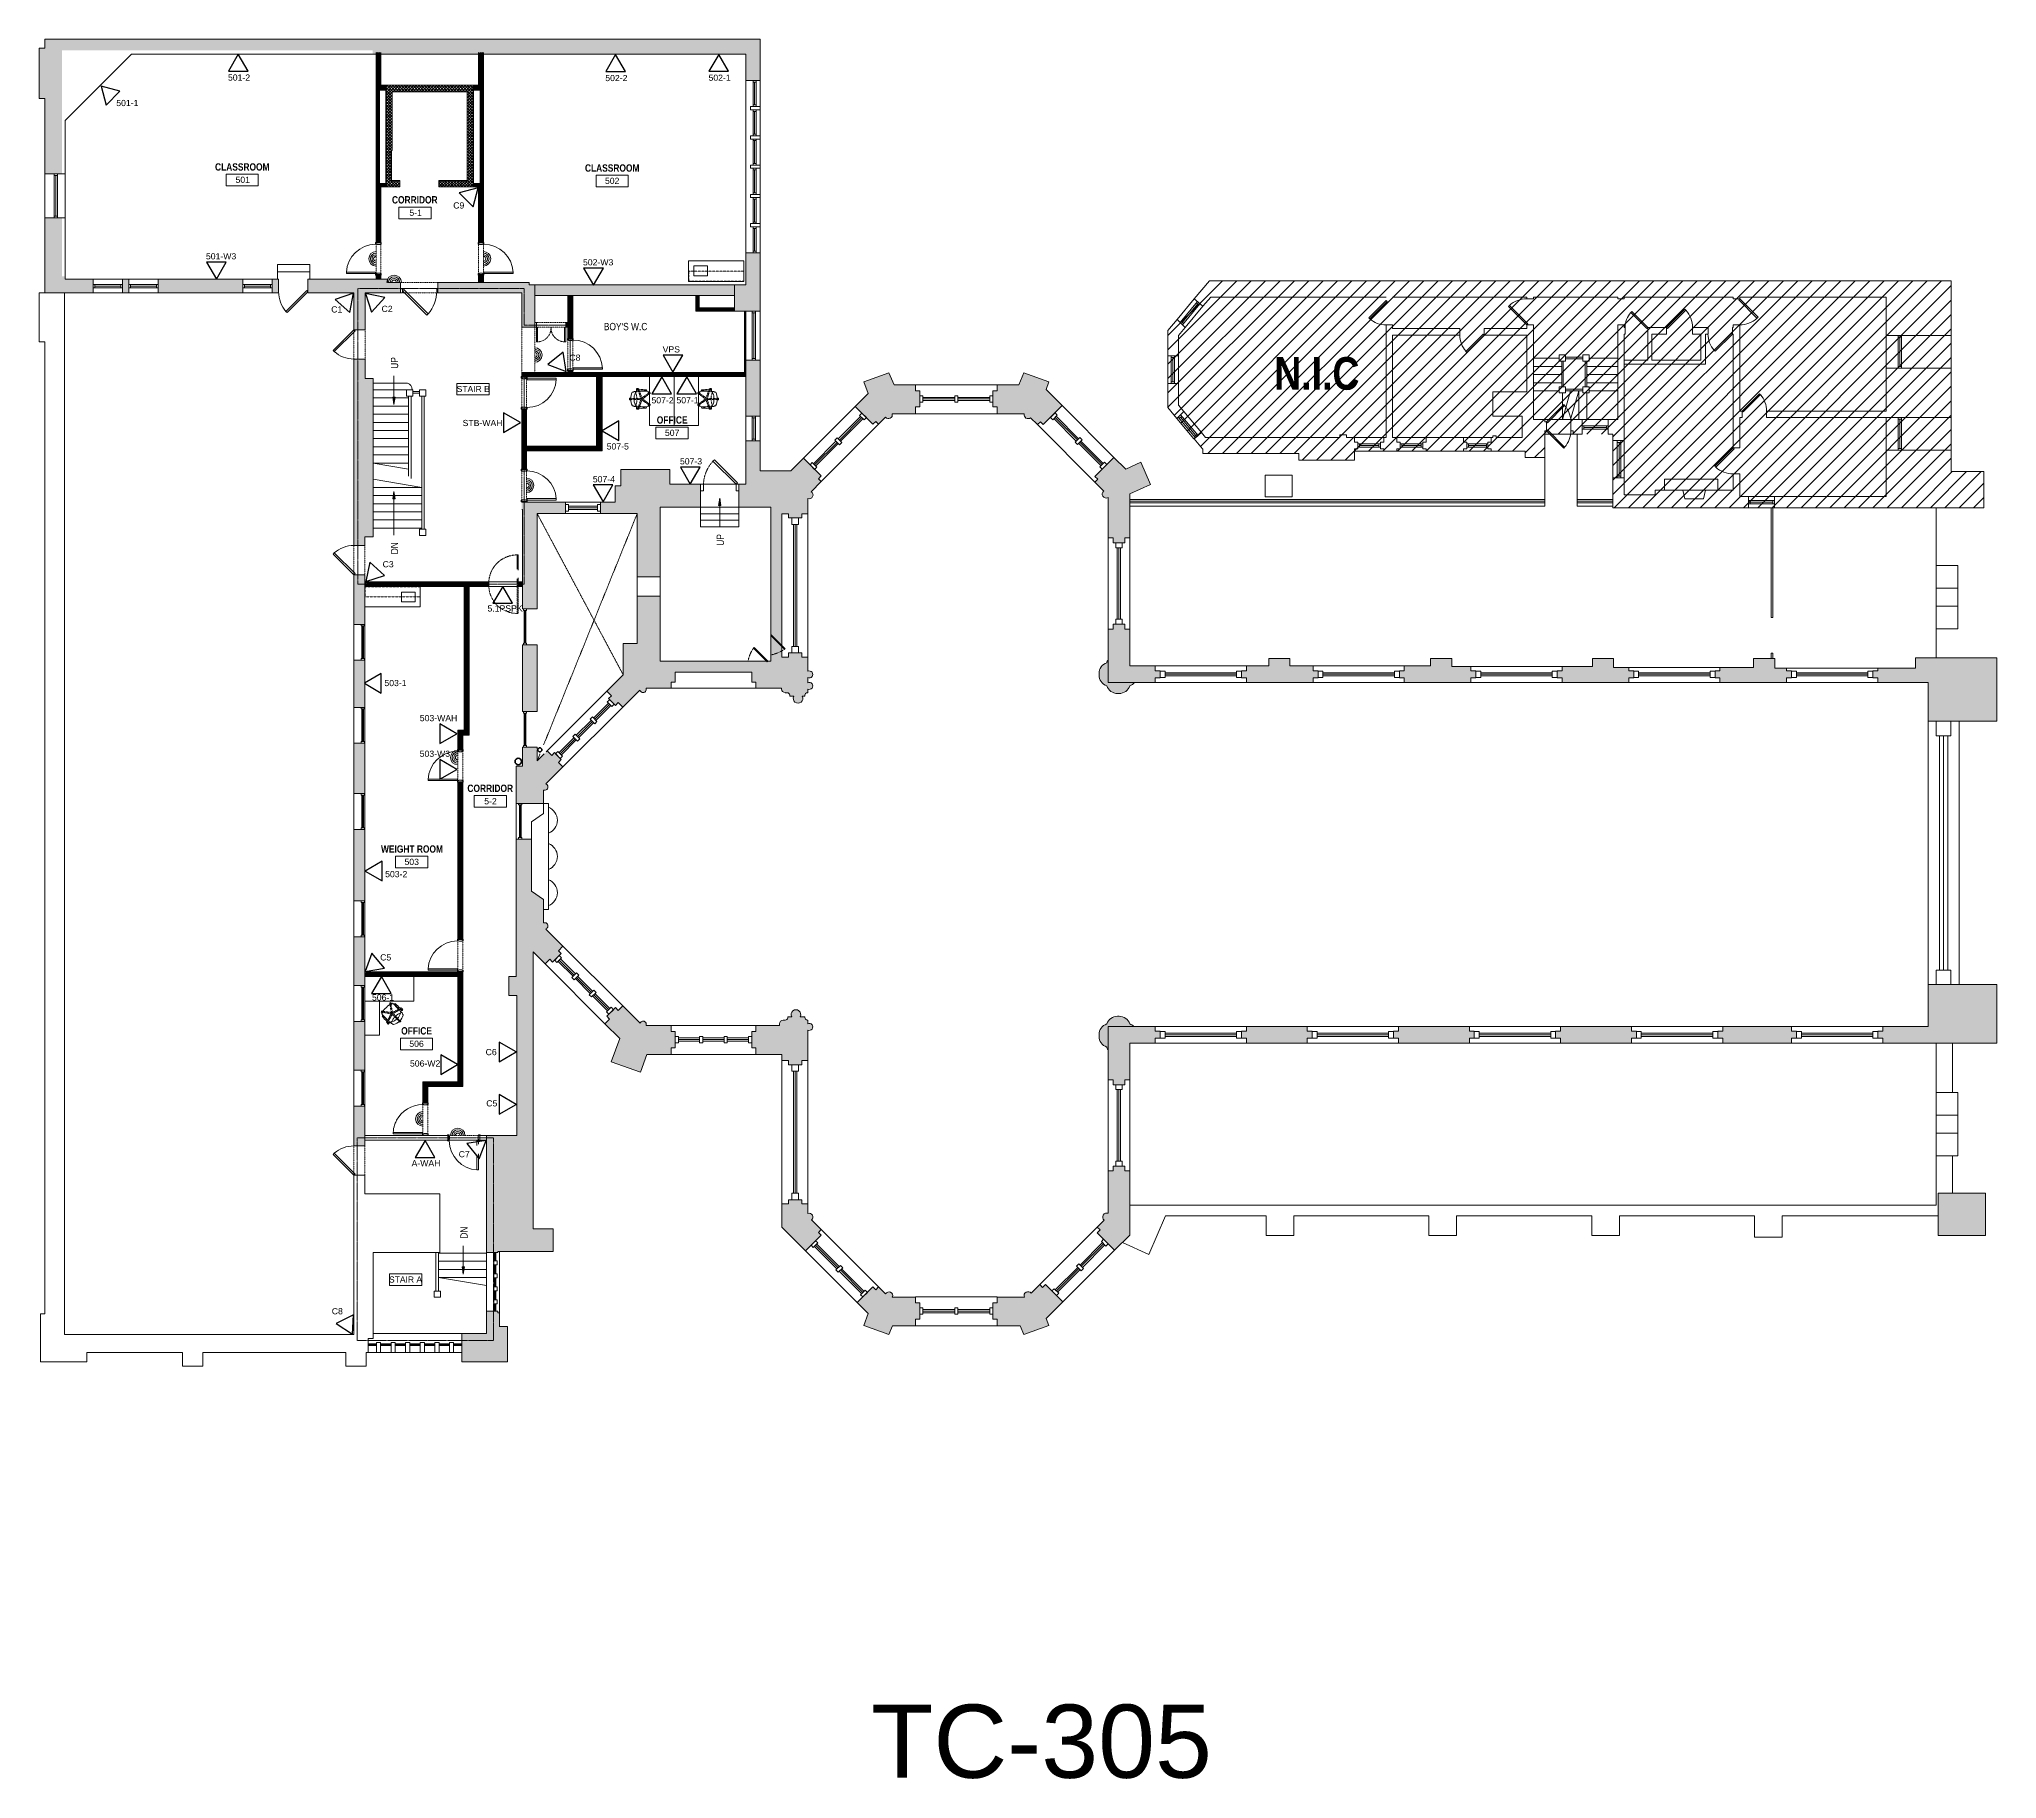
# Model space of a CAD drawing. Header units: inches. Extents: x 891 to 14187, y -1169 to 3232.
# Drawn here: x 4561 to 6968, y -1169 to 970 of the extents above; entities that cross this region are included whole.
import ezdxf

# ---------------------------------------------------------------- set-up
doc = ezdxf.new("R2010")
doc.units = ezdxf.units.IN
doc.header["$MEASUREMENT"] = 0
for name, pattern in [('IMPORT-IMPORT-CENTER2', [1.125, 0.75, -0.125, 0.125, -0.125]), ('IMPORT-IMPORT-HIDDEN', [0.375, 0.25, -0.125]), ('IMPORT-IMPORT-HIDDEN2', [0.1875, 0.125, -0.0625]), ('IMPORT-IMPORT-PHANTOM2', [1.25, 0.625, -0.125, 0.125, -0.125, 0.125, -0.125])]:
    doc.linetypes.add(name, pattern=pattern)
doc.layers.add('_DROPS_IDFS', color=7, linetype='Continuous')
for name, color, linetype, lineweight in [('_OPTEC_LAYER', 1, 'Continuous', 30), ('A-ANNO-RM TAG', 7, 'Continuous', 9), ('A-DETL', 90, 'Continuous', 9), ('A-DETL-WIDE', 214, 'Continuous', 50), ('A-DOOR', 7, 'Continuous', 9), ('A-DOOR-EXG', 7, 'Continuous', 9), ('A-DOOR-HEAD', 7, 'IMPORT-IMPORT-HIDDEN2', 9), ('A-Fixtures-Appliances', 7, 'Continuous', 9), ('A-Furniture', 7, 'Continuous', 9), ('A-Grid', 7, 'IMPORT-IMPORT-CENTER2', 9), ('A-Hatch', 7, 'Continuous', 9), ('A-HATCH-1HR', 7, 'Continuous', 9), ('A-HATCH-2 HR', 7, 'Continuous', 9), ('A-Millwork', 7, 'Continuous', 9), ('A-RECTORY - NIC', 7, 'Continuous', 9), ('A-STAIR-EX_G', 7, 'Continuous', 9), ('A-STAIR-TAG', 7, 'Continuous', 9), ('A-WALL-INT NEW', 7, 'Continuous', 9), ('A-WALL-PRHT', 7, 'Continuous', 9), ('E1', 7, 'Continuous', 9), ('E2', 7, 'Continuous', 9), ('E3', 7, 'Continuous', 9), ('EX-EXT-CORE', 7, 'Continuous', 9), ('EX-Int Wall', 7, 'Continuous', 9), ('EX-Windows', 7, 'Continuous', 9), ('G-ANNO-TEXT', 7, 'Continuous', 9), ('MUC-DOOR', 7, 'Continuous', 9), ('MUC-LOW_WALL', 7, 'Continuous', 9), ('MUC-Text', 7, 'Continuous', 9), ('SPEAKER', 10, 'Continuous', 20), ('WALL TYPE', 7, 'IMPORT-IMPORT-PHANTOM2', 9)]:
    doc.layers.add(name, color=color, linetype=linetype, lineweight=lineweight)
doc.styles.add('Arial', font='arial.ttf', dxfattribs={"height": 7.623})
doc.styles.add('Arial Narrow', font='ARIALN.TTF', dxfattribs={"height": 8.999982})
doc.styles.add('Arial Narrow_1', font='ARIALN.TTF', dxfattribs={"height": 6.042903})
doc.styles.add('Arial Narrow_B', font='ARIALNB.TTF', dxfattribs={"height": 9})
doc.styles.add('Arial Narrow_B_1', font='ARIALNB.TTF', dxfattribs={"height": 40.064026})
doc.styles.add('Arial_1', font='arial.ttf', dxfattribs={"height": 7.5})
doc.styles.add('Arial_3', font='arial.ttf', dxfattribs={"height": 18})
pattern_1 = [(45, (3465.5672, -28047.5407), (-1.32582521, 1.32582521), []), (45, (3466.4512, -28047.5407), (-1.32582521, 1.32582521), [])]

msp = doc.modelspace()

# ---------------------------------------------------------------- texts
at = {"layer": '_OPTEC_LAYER', "char_height": 7.62, "attachment_point": 1, "style": 'Arial'}
for s, insert in [('501-2', (4793.2, 926.2)), ('502-2', (5257, 925.6)), ('502-1', (5383.9, 926)), ('501-1', (4655.9, 894.9)), ('C9', (5070.1, 769)), ('501-W3', (4766.1, 706.5)), ('502-W3', (5229.6, 699.1)), ('C1', (4920.1, 641.2)), ('C2', (4982, 641.9)), ('C8', (5212.9, 581.9)), ('VPS', (5327.5, 592.1)), ('507-2', (5313.8, 529.5)), ('507-1', (5344.5, 529.6)), ('STB-WAH', (5081.6, 501.6)), ('507-5', (5258.8, 472.8)), ('507-3', (5348.8, 454.5)), ('507-4', (5241.7, 432.5)), ('C3', (4983.3, 328)), ('5.1PSPK', (5112.2, 273.7)), ('503-1', (4985.5, 182)), ('503-WAH', (5029, 138.9)), ('503-W3', (5028.9, 95.1)), ('503-2', (4986.4, -52.9)), ('C5', (4980.3, -155.2)), ('506-1', (4970.2, -204.5)), ('506-W2', (5016.9, -285.6)), ('C6', (5109.9, -271.6)), ('C5', (5110.7, -334.6)), ('A-WAH', (5018.9, -408.2)), ('C7', (5076.8, -397.1)), ('C8', (4920.8, -590.1))]:
    msp.add_mtext_dynamic_manual_height_columns(s, width=5.906, gutter_width=1, heights=[0.748], dxfattribs=dict(at, insert=insert))
at = {"layer": 'A-ANNO-RM TAG'}
for s, height, style, p in [('CLASSROOM', 9, 'Arial Narrow_B', (4777.3, 808)), ('501', 7.62, 'Arial', (4802.5, 792.9)), ('CLASSROOM', 9, 'Arial Narrow_B', (5232, 806.7)), ('502', 7.62, 'Arial', (5256.6, 791.6)), ('CORRIDOR', 9, 'Arial Narrow_B', (4994.8, 767.6)), ('5-1', 7.62, 'Arial', (5016.2, 752.4)), ("BOY'S W.C", 9, 'Arial Narrow', (5255.2, 611.8)), ('OFFICE', 9, 'Arial Narrow_B', (5320.3, 497)), ('507', 7.62, 'Arial', (5330.3, 481.9)), ('CORRIDOR', 9, 'Arial Narrow_B', (5087.5, 44.3)), ('5-2', 7.62, 'Arial', (5108.2, 29.1)), ('WEIGHT ROOM', 9, 'Arial Narrow_B', (4981.3, -30.3)), ('503', 7.62, 'Arial', (5010.2, -45.4)), ('OFFICE', 9, 'Arial Narrow_B', (5006.1, -253.8)), ('506', 7.62, 'Arial', (5016.1, -269))]:
    msp.add_text(s, height=height, dxfattribs=dict(at, style=style)).set_placement(p)
at = {"layer": 'A-RECTORY - NIC', "style": 'Arial Narrow_B_1'}
msp.add_text('N.I.C', height=40.06, dxfattribs=at).set_placement((6079.4, 538.7))
at = {"layer": 'A-STAIR-TAG', "style": 'Arial_1'}
for s, p in [('STAIR B', (5074.3, 535.8)), ('STAIR A', (4991.1, -558.7))]:
    msp.add_text(s, height=7.5, dxfattribs=at).set_placement(p)
at = {"layer": 'G-ANNO-TEXT', "style": 'Arial_3'}
msp.add_text('TC-305', height=90, dxfattribs=at).set_placement((5583.5, -1167.4))
at = {"layer": 'MUC-Text', "style": 'Arial Narrow_1'}
for s, p in [('UP', (5002.4, 564.4)), ('DN', (5002.4, 336.4)), ('UP', (5402.9, 346.9)), ('DN', (5087.8, -504.7))]:
    msp.add_text(s, height=9, rotation=90, dxfattribs=at).set_placement(p)

# ---------------------------------------------------------------- blocks, each defined once
blk = doc.blocks.new('TC-105_dwg_X-REF PLAN - Madison AveOriginalCAD_dwg__U187-1358015-TELECOM 5TH FLOOR PLAN-2234906-TELECOM 5TH FLOOR DATA PLAN')
at = {"layer": 'E1', "color": 8, "flags": 128}
blk.add_lwpolyline([(-1.9, 0.8), (-1.9, 0), (-2.5, 0), (-2.5, 0.1), (-2, 0.1), (-1.9, 0.9), (-0.6, 0.9), (-0.5, 0.1), (0, 0.1), (0, 0), (-0.6, 0), (-0.6, 0.8)], close=True, dxfattribs=at)
blk = doc.blocks.new('_DATA')
at = {"layer": '_DROPS_IDFS', "color": 1, "lineweight": 30}
blk.add_lwpolyline([(24.6, 42.6), (12.5, 21.8), (36.7, 21.8)], close=True, dxfattribs=at)

# ---------------------------------------------------------------- hatches: boundary and pattern name
at = {"layer": 'A-Hatch'}
h = msp.add_hatch(color=9, dxfattribs=at)
h.paths.add_polyline_path([(4568.1, 657.6), (4627.4, 657.6), (4627.4, 674.6), (4593.1, 674.6), (4593.1, 678.1), (4589.1, 678.1), (4589.1, 750), (4568.1, 750)])
h.paths.add_polyline_path([(4589.1, 804), (4589.1, 955.9), (4971.1, 955.9), (4971.1, 951.1), (5429.8, 951.1), (5429.8, 918.8), (5447.4, 918.8), (5447.4, 969.6), (4568.1, 969.6), (4568.1, 958.6), (4561.1, 958.6), (4561.1, 896.6), (4568.1, 896.6), (4568.1, 804)])
h = msp.add_hatch(color=9, dxfattribs=at)
h.paths.add_polyline_path([(5278.6, 148.6), (5299.5, 169.6), (5299.9, 168.6), (5300.4, 167.8), (5301.2, 167.1), (5302.1, 166.6), (5303.1, 166.4), (5304.1, 166.5), (5305.1, 166.8), (5306, 167.3), (5306.7, 168), (5307.2, 168.9), (5307.4, 169.9), (5307.4, 171), (5307.1, 171.9), (5338, 171.9), (5338, 179.4), (5343, 179.4), (5343, 191.5), (5437, 191.5), (5437, 179.4), (5442, 179.4), (5442, 171.9), (5473.8, 171.9), (5473.8, 170.9), (5473.9, 169.8), (5474.2, 168.8), (5474.8, 168), (5475.6, 167.2), (5476.5, 166.7), (5477.5, 166.4), (5478.5, 166.3), (5480.7, 166.3), (5481.5, 166.2), (5482.2, 165.9), (5482.8, 165.4), (5483.3, 164.8), (5483.6, 164.1), (5483.7, 163.3), (5483.7, 162), (5488.7, 162), (5488.2, 160.6), (5488, 159.1), (5488.3, 157.7), (5488.9, 156.3), (5489.8, 155.1), (5491, 154.2), (5492.4, 153.7), (5493.9, 153.5), (5495.4, 153.7), (5496.8, 154.2), (5498, 155.1), (5498.9, 156.3), (5499.5, 157.7), (5499.8, 159.1), (5499.6, 160.6), (5499.1, 162), (5502.3, 162), (5502.3, 163.3), (5502.4, 164.1), (5502.7, 164.8), (5503.2, 165.4), (5503.8, 165.9), (5504.6, 166.2), (5505.3, 166.3), (5506, 166.3), (5506, 170.8), (5507, 170.5), (5508.1, 170.4), (5509.2, 170.6), (5510.1, 171.1), (5511, 171.8), (5511.6, 172.6), (5512, 173.7), (5512.1, 174.7), (5512, 175.8), (5511.6, 176.8), (5511, 177.7), (5510.1, 178.4), (5509.2, 178.8), (5508.1, 179), (5507, 179), (5506, 178.6), (5506, 184.8), (5507, 184.5), (5508.1, 184.4), (5509.2, 184.6), (5510.1, 185.1), (5511, 185.8), (5511.6, 186.6), (5512, 187.7), (5512.1, 188.7), (5512, 189.8), (5511.6, 190.8), (5511, 191.7), (5510.1, 192.4), (5509.2, 192.8), (5508.1, 193), (5507, 193), (5506, 192.6), (5506, 210.1), (5498.5, 210.1), (5498.5, 215.1), (5482.3, 215.1), (5482.3, 210.1), (5473.9, 210.1), (5473.9, 386.1), (5482.3, 386.1), (5482.3, 381.1), (5498.5, 381.1), (5498.5, 386.1), (5506, 386.1), (5506, 405.1), (5507.1, 404.8), (5508.3, 404.8), (5509.4, 405), (5510.4, 405.6), (5511.3, 406.3), (5512, 407.3), (5512.3, 408.4), (5512.4, 409.6), (5512.2, 410.7), (5511.7, 411.8), (5510.9, 412.7), (5510, 413.3), (5522.4, 425.8), (5519, 429.3), (5522.4, 432.7), (5500.6, 454.4), (5485.2, 439), (5447.4, 439), (5447.4, 476), (5429.8, 476), (5429.8, 422.5), (5421.2, 422.5), (5421.2, 394.3), (5460.3, 394.3), (5460.3, 205), (5324.4, 205), (5324.4, 284.9), (5296.3, 284.9), (5296.3, 226.8), (5279, 226.8), (5279, 188.3), (5258.9, 168.2), (5264.6, 162.6), (5261.1, 159), (5269.4, 150.7), (5272.9, 154.3)])
h.paths.add_polyline_path([(5296.3, 308.9), (5324.4, 308.9), (5324.4, 394.3), (5374.2, 394.3), (5374.2, 422.5), (5336.3, 422.5), (5336.3, 440.5), (5276.3, 440.5), (5276.3, 420.5), (5269.3, 420.5), (5269.3, 400.5), (5251.1, 400.5), (5251.1, 386.5), (5296.3, 386.5), (5296.3, 383.4)])
h.paths.add_polyline_path([(5429.8, 506), (5447.4, 506), (5447.4, 575.1), (5429.8, 575.1), (5429.8, 554.8)])
h.paths.add_polyline_path([(5447.4, 635.1), (5447.4, 706.8), (5429.8, 706.8), (5429.8, 667.5), (5415.7, 667.5), (5415.7, 635.1), (5428.9, 635.1)])
h = msp.add_hatch(color=9, dxfattribs=at)
h.paths.add_polyline_path([(4962, 612.3), (4962, 657.6), (5005.3, 657.6), (5005.3, 670.6), (4989.4, 670.6), (4989.4, 674.6), (4891.4, 674.6), (4891.4, 657.6), (4948, 657.6), (4948, 612.3)])
h.paths.add_polyline_path([(5170.3, 615.5), (5170.3, 667.5), (5163.4, 667.5), (5163.4, 670.6), (5051.3, 670.6), (5051.3, 657.6), (5154.3, 657.6), (5154.3, 615.5)])
h.paths.add_polyline_path([(4847.4, 657.6), (4855.4, 657.6), (4855.4, 674.6), (4847.4, 674.6)])
h.paths.add_polyline_path([(4811.4, 657.6), (4811.4, 674.6), (4707.4, 674.6), (4707.4, 657.6), (4783.1, 657.6)])
h.paths.add_polyline_path([(4671.4, 657.6), (4671.4, 674.6), (4663.4, 674.6), (4663.4, 657.6)])
for points in [[(5211, 654.5), (5415.7, 654.5), (5415.7, 667.5), (5170.3, 667.5), (5170.3, 654.5)], [(4948, 347.3), (4961.6, 347.3), (4961.6, 357.9), (4971.6, 357.9), (4971.6, 552.3), (4962, 552.3), (4962, 576.3), (4948, 576.3)]]:
    msp.add_hatch(color=9, dxfattribs=at).paths.add_polyline_path(points)
h = msp.add_hatch(color=9, dxfattribs=at)
h.paths.add_polyline_path([(6953.5, -500.7), (6953.5, -448.7), (6895.5, -448.7), (6895.5, -500.7)])
h.paths.add_polyline_path([(6518.5, -264.4), (6518.5, -258.4), (6524.5, -258.4), (6524.5, -249.9), (6518.5, -249.9), (6518.5, -243.8), (6431.2, -243.8), (6431.2, -249.9), (6425.2, -249.9), (6425.2, -258.4), (6431.2, -258.4), (6431.2, -264.4)])
h.paths.add_polyline_path([(6630.5, -264.4), (6715.2, -264.4), (6715.2, -258.4), (6721.2, -258.4), (6721.2, -249.9), (6715.2, -249.9), (6715.2, -243.8), (6630.5, -243.8), (6630.5, -249.9), (6624.5, -249.9), (6624.5, -258.4), (6630.5, -258.4)])
h.paths.add_polyline_path([(6967.5, -264.4), (6967.5, -192.4), (6883.1, -192.4), (6883.1, -243.8), (6827.2, -243.8), (6827.2, -249.9), (6821.2, -249.9), (6821.2, -258.4), (6827.2, -258.4), (6827.2, -264.4)])
h.paths.add_polyline_path([(6119.9, -264.4), (6119.9, -258.4), (6125.9, -258.4), (6125.9, -249.9), (6119.9, -249.9), (6119.9, -243.8), (6045.1, -243.8), (6045.1, -249.9), (6039.1, -249.9), (6039.1, -258.4), (6045.1, -258.4), (6045.1, -264.4), (6066.8, -264.4)])
h.paths.add_polyline_path([(6231.9, -264.4), (6319.2, -264.4), (6319.2, -258.4), (6325.2, -258.4), (6325.2, -249.9), (6319.2, -249.9), (6319.2, -243.8), (6231.9, -243.8), (6231.9, -249.9), (6225.9, -249.9), (6225.9, -258.4), (6231.9, -258.4)])
h.paths.add_polyline_path([(6883.1, 131.3), (6967.5, 131.3), (6967.5, 209.3), (6867.5, 209.3), (6867.5, 196.3), (6821.1, 196.3), (6821.1, 193.2), (6815.1, 193.2), (6815.1, 184.7), (6821.1, 184.7), (6821.1, 178.7), (6883.1, 178.7), (6883.1, 145.5)])
h.paths.add_polyline_path([(5888.6, 165.3), (5891.1, 165.5), (5893.4, 166.2), (5895.7, 167.2), (5897.7, 168.7), (5899.4, 170.4), (5900.8, 172.5), (5901.8, 174.7), (5904, 175.7), (5906, 177), (5907.7, 178.7), (5933.1, 178.7), (5933.1, 184.7), (5939.1, 184.7), (5939.1, 193.2), (5933.1, 193.2), (5933.1, 199.3), (5901.6, 199.3), (5901.6, 244.5), (5895.6, 244.5), (5895.6, 250.5), (5881.1, 250.5), (5881.1, 244.5), (5875, 244.5), (5875, 206.4), (5874.1, 204.8), (5873.4, 203.2), (5871.1, 202.1), (5869.1, 200.7), (5867.3, 199), (5865.9, 197), (5864.9, 194.8), (5864.2, 192.4), (5864, 189.9), (5864, 188), (5864.2, 185.5), (5864.9, 183.1), (5865.9, 180.9), (5867.3, 178.9), (5869.1, 177.1), (5871.1, 175.8), (5873.4, 174.7), (5874.4, 172.5), (5875.8, 170.4), (5877.5, 168.7), (5879.6, 167.2), (5881.8, 166.2), (5884.2, 165.5), (5886.6, 165.3)])
h.paths.add_polyline_path([(6433.1, 178.7), (6515.1, 178.7), (6515.1, 184.7), (6521.1, 184.7), (6521.1, 193.2), (6515.1, 193.2), (6515.1, 197.3), (6496.5, 197.3), (6496.5, 208.3), (6470.5, 208.3), (6470.5, 198.3), (6433.1, 198.3), (6433.1, 193.2), (6427.1, 193.2), (6427.1, 184.7), (6433.1, 184.7)])
h.paths.add_polyline_path([(6066.8, 178.7), (6127.1, 178.7), (6127.1, 184.7), (6133.1, 184.7), (6133.1, 193.2), (6127.1, 193.2), (6127.1, 199.3), (6098.5, 199.3), (6098.5, 208.3), (6072.5, 208.3), (6072.5, 199.3), (6045.1, 199.3), (6045.1, 193.2), (6039.1, 193.2), (6039.1, 184.7), (6045.1, 184.7), (6045.1, 178.7)])
h.paths.add_polyline_path([(6627.1, 178.7), (6709.1, 178.7), (6709.1, 184.7), (6715.1, 184.7), (6715.1, 193.2), (6709.1, 193.2), (6709.1, 196.3), (6694.5, 196.3), (6694.5, 208.3), (6668.5, 208.3), (6668.5, 197.3), (6627.1, 197.3), (6627.1, 193.2), (6621.1, 193.2), (6621.1, 184.7), (6627.1, 184.7)])
h.paths.add_polyline_path([(6239.1, 178.7), (6321.1, 178.7), (6321.1, 184.7), (6327.1, 184.7), (6327.1, 193.2), (6321.1, 193.2), (6321.1, 198.3), (6297.5, 198.3), (6297.5, 208.3), (6271.5, 208.3), (6271.5, 199.3), (6239.1, 199.3), (6239.1, 193.2), (6233.1, 193.2), (6233.1, 184.7), (6239.1, 184.7)])
h.paths.add_polyline_path([(5895.6, 350.5), (5895.6, 356.5), (5901.6, 356.5), (5901.6, 410.9), (5927, 422.3), (5915.1, 449.6), (5896.7, 441.1), (5882.3, 455.5), (5858.9, 432.1), (5862.5, 428.6), (5858.9, 425.1), (5869.8, 414.2), (5868.9, 413.4), (5868.3, 412.3), (5868, 411.2), (5867.9, 410), (5868.1, 408.8), (5868.7, 407.7), (5869.4, 406.8), (5870.4, 406.1), (5871.5, 405.7), (5872.7, 405.5), (5873.9, 405.7), (5875, 406.1), (5875, 356.5), (5881.1, 356.5), (5881.1, 350.5), (5895.6, 350.5)])
h.paths.add_polyline_path([(5788.2, 495.8), (5791.8, 499.3), (5795.3, 495.8), (5818.7, 519.1), (5798.8, 539), (5802.2, 548.3), (5771.6, 559.4), (5765.2, 544.7), (5738.5, 544.7), (5738.5, 537.2), (5733.5, 537.2), (5733.5, 517.5), (5738.5, 517.5), (5738.5, 509), (5771.9, 509), (5771.8, 507.8), (5772, 506.6), (5772.4, 505.5), (5773.2, 504.6), (5774.1, 503.8), (5775.2, 503.4), (5776.4, 503.1), (5777.6, 503.2), (5778.7, 503.6), (5779.7, 504.3)])
h.paths.add_polyline_path([(5586, 496.3), (5589.5, 499.8), (5593, 496.4), (5601.5, 504.9), (5602.4, 504.1), (5603.4, 503.4), (5604.5, 503.1), (5605.6, 503.1), (5606.8, 503.3), (5607.8, 503.8), (5608.7, 504.6), (5609.4, 505.6), (5609.8, 506.7), (5609.9, 507.9), (5609.7, 509), (5638.5, 509), (5638.5, 517.5), (5643.5, 517.5), (5643.5, 537.2), (5638.5, 537.2), (5638.5, 544.7), (5611.9, 544.7), (5605.4, 559.4), (5574.9, 548.3), (5580.1, 533.9), (5564.3, 518.1)])
h = msp.add_hatch(color=9, dxfattribs=at)
h.paths.add_polyline_path([(5136.6, -656), (5136.6, -612.5), (5126.8, -612.5), (5126.8, -596.1), (5124.8, -596.1), (5124.8, -593.8), (5110.8, -593.8), (5110.8, -621.5), (5080.6, -621.5), (5080.6, -656)])
h.paths.add_polyline_path([(5605.4, -622.5), (5610, -612), (5638.5, -612), (5638.5, -603.5), (5643.5, -603.5), (5643.5, -583.8), (5638.5, -583.8), (5638.5, -576.5), (5609.8, -576.5), (5610.1, -575.4), (5610.2, -574.2), (5609.9, -573.1), (5609.4, -572), (5608.6, -571.1), (5607.6, -570.5), (5606.5, -570.1), (5605.3, -570.1), (5604.1, -570.3), (5603.1, -570.8), (5602.2, -571.6), (5601.5, -572.6), (5593, -564.1), (5589.5, -567.6), (5586, -564), (5566.8, -583.2), (5580.2, -596.6), (5574.9, -611.4)])
h.paths.add_polyline_path([(5771.6, -622.5), (5802.2, -611.4), (5799.1, -602.9), (5819.5, -582.5), (5798.1, -561.1), (5794.6, -564.7), (5791, -561.1), (5780.4, -571.7), (5779.5, -570.9), (5778.4, -570.2), (5777.2, -569.9), (5776, -569.9), (5774.8, -570.3), (5773.7, -570.9), (5772.8, -571.8), (5772.1, -572.9), (5771.8, -574.1), (5771.8, -575.3), (5772.1, -576.5), (5738.5, -576.5), (5738.5, -583.8), (5733.5, -583.8), (5733.5, -603.5), (5738.5, -603.5), (5738.5, -612), (5767, -612)])
h.paths.add_polyline_path([(5124.8, -521.8), (5124.8, -520.5), (5192.8, -520.5), (5192.8, -492.5), (5168.3, -492.5), (5168.3, -152.3), (5183.1, -167), (5188.7, -161.4), (5192.3, -164.9), (5202.9, -154.3), (5199.4, -150.8), (5205, -145.1), (5184, -124.2), (5184.9, -123.7), (5185.6, -123), (5186.2, -122.2), (5186.5, -121.3), (5186.6, -120.4), (5186.5, -119.4), (5186.1, -118.5), (5185.5, -117.7), (5184.8, -117.1), (5183.9, -116.6), (5183, -116.4), (5182, -116.5), (5181.1, -116.7), (5181.1, -88), (5166.3, -77.7), (5166.3, -13.7), (5147.3, -13.7), (5147.3, -182.7), (5138.3, -182.7), (5138.3, -205.7), (5148.3, -205.7), (5148.3, -377.8), (5110.8, -377.8), (5110.8, -521.8)])
h.paths.add_polyline_path([(5503.1, -519.6), (5522.3, -500.4), (5518.9, -497), (5522.4, -493.5), (5510.6, -481.7), (5511.4, -480.9), (5512, -480), (5512.3, -478.9), (5512.4, -477.8), (5512.2, -476.7), (5511.8, -475.7), (5511.1, -474.9), (5510.2, -474.2), (5509.2, -473.7), (5508.1, -473.5), (5507, -473.6), (5506, -473.9), (5506, -461.9), (5498.5, -461.9), (5498.5, -456.9), (5482.3, -456.9), (5482.3, -461.9), (5473.9, -461.9), (5473.9, -490.4)])
h.paths.add_polyline_path([(5883.1, -518.9), (5901.6, -500.4), (5901.6, -421.5), (5895.6, -421.5), (5895.6, -415.5), (5881.1, -415.5), (5881.1, -421.5), (5875, -421.5), (5875, -473.6), (5873.8, -473.3), (5872.6, -473.3), (5871.3, -473.6), (5870.3, -474.3), (5869.4, -475.2), (5868.8, -476.2), (5868.5, -477.4), (5868.5, -478.7), (5868.8, -479.9), (5869.4, -481), (5870.3, -481.9), (5861.7, -490.4), (5865.3, -494), (5861.7, -497.5)])
h.paths.add_polyline_path([(5881.1, -315.5), (5895.6, -315.5), (5895.6, -309.5), (5901.6, -309.5), (5901.6, -264.4), (5933.1, -264.4), (5933.1, -258.4), (5939.1, -258.4), (5939.1, -249.9), (5933.1, -249.9), (5933.1, -243.8), (5906.8, -243.8), (5905.3, -242.6), (5903.6, -241.6), (5901.8, -240.8), (5900.8, -238.6), (5899.4, -236.6), (5897.7, -234.8), (5895.6, -233.3), (5893.4, -232.3), (5891.1, -231.6), (5888.6, -231.4), (5886.6, -231.4), (5884.2, -231.6), (5881.8, -232.3), (5879.6, -233.4), (5877.5, -234.8), (5875.8, -236.6), (5874.4, -238.6), (5873.4, -240.8), (5871.1, -241.9), (5869.1, -243.3), (5867.3, -245), (5865.9, -247), (5864.9, -249.2), (5864.2, -251.6), (5864, -254.1), (5864, -256), (5864.2, -258.5), (5864.9, -260.9), (5865.9, -263.1), (5867.3, -265.1), (5869.1, -266.9), (5871.1, -268.2), (5873.4, -269.3), (5874.1, -270.9), (5875, -272.5), (5875, -309.5), (5881.1, -309.5)])
h.paths.add_polyline_path([(5300.1, -300.3), (5308, -278.5), (5338, -278.5), (5338, -270), (5343, -270), (5343, -250.3), (5338, -250.3), (5338, -242.8), (5307.1, -242.8), (5307.4, -241.9), (5307.4, -240.9), (5307.2, -239.9), (5306.8, -239.1), (5306.2, -238.3), (5305.4, -237.8), (5304.5, -237.4), (5303.5, -237.3), (5302.5, -237.4), (5301.6, -237.7), (5300.8, -238.2), (5300.2, -239), (5299.7, -239.8), (5278.6, -218.7), (5272.9, -224.3), (5269.4, -220.8), (5258.8, -231.4), (5262.3, -234.9), (5256.6, -240.6), (5274.8, -258.7), (5264.4, -287.3)])
h.paths.add_polyline_path([(5498.5, -290.9), (5498.5, -285.9), (5506, -285.9), (5506, -248.3), (5507, -248.6), (5508.1, -248.7), (5509.2, -248.5), (5510.1, -248), (5511, -247.3), (5511.6, -246.5), (5512, -245.5), (5512.1, -244.4), (5512, -243.3), (5511.6, -242.3), (5511, -241.4), (5510.1, -240.7), (5509.2, -240.3), (5508.1, -240.1), (5507, -240.2), (5506, -240.5), (5506, -236), (5505.3, -236), (5504.6, -235.9), (5503.8, -235.6), (5503.2, -235.1), (5502.7, -234.5), (5502.4, -233.7), (5502.3, -232.7), (5502.3, -231.9), (5496.6, -231.9), (5497.1, -230.5), (5497.3, -229), (5497, -227.5), (5496.4, -226.1), (5495.5, -225), (5494.3, -224.1), (5492.9, -223.5), (5491.4, -223.3), (5489.9, -223.5), (5488.5, -224.1), (5487.3, -225), (5486.4, -226.1), (5485.8, -227.5), (5485.5, -229), (5485.7, -230.5), (5486.2, -231.9), (5481.2, -231.9), (5481.2, -233.2), (5481.1, -233.9), (5480.8, -234.7), (5480.3, -235.3), (5479.7, -235.8), (5479, -236.1), (5478.2, -236.2), (5475.6, -236.2), (5474.5, -236.4), (5473.4, -236.8), (5472.5, -237.6), (5471.8, -238.5), (5471.4, -239.6), (5471.3, -240.7), (5471.3, -242.8), (5442, -242.8), (5442, -250.3), (5437, -250.3), (5437, -270), (5442, -270), (5442, -278.5), (5473.9, -278.5), (5473.9, -285.9), (5482.3, -285.9), (5482.3, -290.9)])
h.paths.add_polyline_path([(5181.1, 30.3), (5181.1, 46.7), (5182, 46.4), (5183, 46.4), (5183.9, 46.6), (5184.8, 47), (5185.5, 47.7), (5186.1, 48.4), (5186.5, 49.3), (5186.6, 50.3), (5186.5, 51.3), (5186.2, 52.2), (5185.6, 53), (5184.9, 53.6), (5184, 54.1), (5205, 75.1), (5199.4, 80.7), (5202.9, 84.3), (5194.6, 92.6), (5191.1, 89), (5185.4, 94.7), (5184.3, 93.6), (5183.3, 92.3), (5182, 91.3), (5173.2, 82.5), (5173.2, 95.9), (5173.1, 96.6), (5173.2, 97.3), (5173.2, 99.3), (5155.3, 99.3), (5155.3, 76.2), (5147.3, 76.2), (5147.3, 30.3)])
h.paths.add_polyline_path([(5173.2, 143.3), (5173.2, 225.3), (5155.3, 225.3), (5155.3, 143.3)])
h.paths.add_polyline_path([(5173.2, 269.3), (5173.2, 386.5), (5208.1, 386.5), (5208.1, 400.5), (5154.3, 400.5), (5154.3, 391.5), (5155.3, 391.5), (5155.3, 269.3)])
h = msp.add_hatch(color=9, dxfattribs=at)
h.paths.add_polyline_path([(4961.6, -297.7), (4961.6, -237.7), (4948, -237.7), (4948, -297.7)])
h.paths.add_polyline_path([(4948, -89.7), (4961.6, -89.7), (4961.6, -1.7), (4948, -1.7)])
h.paths.add_polyline_path([(4948, 42.3), (4961.6, 42.3), (4961.6, 104.3), (4948, 104.3)])
h.paths.add_polyline_path([(4948, 148.3), (4961.6, 148.3), (4961.6, 206.3), (4948, 206.3)])
h.paths.add_polyline_path([(4948, 250.3), (4961.6, 250.3), (4961.6, 311.3), (4948, 311.3), (4948, 296.7)])
h = msp.add_hatch(color=9, dxfattribs=at)
h.paths.add_polyline_path([(4961.6, -390.7), (4961.6, -341.7), (4948, -341.7), (4948, -390.7), (4954.3, -390.7)])
h.paths.add_polyline_path([(4961.6, -193.7), (4961.6, -133.7), (4948, -133.7), (4948, -193.7)])
at = {"layer": 'A-HATCH-1HR'}
h = msp.add_hatch(dxfattribs=at)
h.set_pattern_fill('FP_3', color=8, style=0, pattern_type=2)
h.set_pattern_definition([(45, (3465.5672, -15325.5357), (-0.88388348, 0.88388348), [])])
h.paths.add_polyline_path([(4975.2, 787.9), (4987.2, 787.9), (4987.2, 792.1), (4979.5, 792.1), (4979.5, 906.9), (4975.2, 906.9), (4975.2, 859.4)])
h = msp.add_hatch(dxfattribs=at)
h.set_pattern_fill('FP_3', color=8, style=0, pattern_type=2)
h.set_pattern_definition([(45, (-1521.642, -16113.394), (-0.88388348, 0.88388348), [])])
h.paths.add_polyline_path([(5107.2, 787.9), (5107.2, 906.9), (5103, 906.9), (5103, 792.1), (5095.2, 792.1), (5095.2, 787.9)])
at = {"layer": 'A-HATCH-2 HR'}
h = msp.add_hatch(dxfattribs=at)
h.set_pattern_fill('FP_2', color=8, style=0, pattern_type=2)
h.set_pattern_definition(pattern_1)
h.paths.add_polyline_path([(4979.5, 906.9), (4987.2, 906.9), (4987.2, 912.9), (4981.2, 912.9), (4981.2, 953.1), (4975.2, 953.1), (4975.2, 906.9)])
h = msp.add_hatch(dxfattribs=at)
h.set_pattern_fill('FP_2', color=8, style=0, pattern_type=2)
h.set_pattern_definition(pattern_1)
h.paths.add_polyline_path([(5095.2, 906.9), (5107.2, 906.9), (5107.2, 953.1), (5101.2, 953.1), (5101.2, 912.9), (5095.2, 912.9)])
h = msp.add_hatch(dxfattribs=at)
h.set_pattern_fill('FP_1', color=8, style=0, pattern_type=2)
h.set_pattern_definition([(45, (-14293.7568, -7470.4907), (-1.76776695, 1.76776695), []), (135, (-14293.7568, -7470.4907), (-1.76776695, -1.76776695), [])])
h.paths.add_polyline_path([(5052.3, 787.9), (5095.2, 787.9), (5095.2, 912.9), (4987.2, 912.9), (4987.2, 787.9), (5004.3, 787.9), (5004.3, 795.9), (4994.4, 795.9), (4994.4, 832.8), (4995.2, 832.8), (4995.2, 904.9), (5087.2, 904.9), (5087.2, 795.9), (5052.3, 795.9)])
at = {"layer": 'E1'}
h = msp.add_hatch(dxfattribs=at)
h.set_pattern_fill('FP_4', color=8, style=0, pattern_type=2)
h.set_pattern_definition([(127.5, (4955.93452, 4234.2103), (-0.385364754, -0.012598672), [0, -0.304, 0, -0.34, -0.325]), (127.5, (4955.93452, 4234.2103), (-0.385364754, -0.012598672), [-0.644, 0, -0.325]), (127.5, (4955.93452, 4234.2103), (-0.385364754, -0.012598672), [0, -0.644, 0, -0.325]), (97.5, (4955.9345, 4234.2103), (-0.56442921, 0.35395534), [0, -0.164, 0, -0.274, -0.105]), (97.5, (4955.9345, 4234.2103), (-0.56442921, 0.35395534), [-0.438, 0, -0.105]), (97.5, (4955.9345, 4234.2103), (-0.56442921, 0.35395534), [0, -0.438, 0, -0.105]), (57.5, (4955.93452, 4233.9643), (-0.00113181, 0.622828372), [0, -0.1, 0, -0.36, -0.47]), (57.5, (4955.93452, 4233.9643), (-0.00113181, 0.622828372), [-0.46, 0, -0.47]), (57.5, (4955.93452, 4233.9643), (-0.00113181, 0.622828372), [0, -0.46, 0, -0.47]), (47.5, (4955.9345, 4233.9643), (-0.17553511, 0.60122532), [0, -0.05, 0, -0.236, -0.27]), (47.5, (4955.9345, 4233.9643), (-0.17553511, 0.60122532), [-0.286, 0, -0.27]), (47.5, (4955.9345, 4233.9643), (-0.17553511, 0.60122532), [0, -0.286, 0, -0.27])])
h.paths.add_polyline_path([(5428.9, 559.8), (5428.9, 635.1), (5428.3, 635.1), (5428.3, 559.8)])
at = {"layer": 'MUC-Text'}
for points in [[(4997.2, 520.7), (4998.7, 529.7), (4995.7, 529.7)], [(4995.7, 404.4), (4998.7, 404.4), (4997.2, 413.4)], [(5396.2, 396.2), (5399.2, 396.2), (5397.7, 405.2)], [(5082.5, -548.4), (5084, -539.4), (5081, -539.4)]]:
    msp.add_hatch(color=8, dxfattribs=at).paths.add_polyline_path(points)

# ---------------------------------------------------------------- linework, layer by layer
at = {"color": 8, "lineweight": 9}
for p, q in [((5334.8, 654.5), (5333.8, 654.5)), ((5377.7, 422.5), (5374.2, 422.5)), ((5374.2, 414.5), (5377.7, 414.5)), ((5377.7, 414.5), (5377.7, 422.5)), ((5417.7, 414.5), (5417.7, 422.5)), ((5417.7, 422.5), (5421.2, 422.5)), ((5421.2, 414.5), (5417.7, 414.5)), ((5324.4, 308.9), (5296.3, 308.9)), ((5324.4, 284.9), (5296.3, 284.9))]:
    msp.add_line(p, q, dxfattribs=at)
at = {"layer": 'A-ANNO-RM TAG', "color": 8, "flags": 128}
for points in [[(4790.8, 803.6), (4830.5, 803.6), (4830.5, 789.3), (4790.8, 789.3)], [(5245.6, 802.3), (5285.2, 802.3), (5285.2, 788), (5245.6, 788)], [(5003.3, 763.1), (5042.9, 763.1), (5042.9, 748.9), (5003.3, 748.9)], [(5319.3, 492.6), (5359, 492.6), (5359, 478.4), (5319.3, 478.4)], [(5095.9, 39.8), (5135.6, 39.8), (5135.6, 25.6), (5095.9, 25.6)], [(4999.2, -34.7), (5038.9, -34.7), (5038.9, -49), (4999.2, -49)], [(5005.1, -258.3), (5044.8, -258.3), (5044.8, -272.5), (5005.1, -272.5)]]:
    msp.add_lwpolyline(points, close=True, dxfattribs=at)
at = {"layer": 'A-DETL', "lineweight": 70}
msp.add_circle((5150.1, 81.8), 4, dxfattribs=at)
at = {"layer": 'A-DETL-WIDE'}
msp.add_circle((5176.5, 96.1), 2.5, dxfattribs=at)
at = {"layer": 'A-DOOR', "color": 8}
for p, q in [((5148.6, 318.2), (5148.6, 335.7)), ((5148.6, 335.7), (5149.8, 335.7)), ((5149.8, 335.7), (5149.8, 317)), ((5148.6, 299.7), (5148.6, 306.1)), ((5149.8, 299.7), (5148.6, 299.7)), ((5149.8, 307.4), (5149.8, 299.7)), ((5000.3, -375.9), (5000.7, -375.9)), ((5002.6, -374.1), (5002.4, -374.1)), ((5032.3, -374.1), (5002.6, -374.1))]:
    msp.add_line(p, q, dxfattribs=at)
at = {"layer": 'A-DOOR', "color": 8, "linetype": 'IMPORT-IMPORT-HIDDEN2'}
for p, q in [((5149.8, 299.7), (5148.6, 299.7)), ((5148.6, 299.7), (5148.6, 263.7)), ((5149.8, 263.7), (5149.8, 299.7)), ((5148.6, 263.7), (5149.8, 263.7))]:
    msp.add_line(p, q, dxfattribs=at)
at = {"layer": 'A-DOOR', "color": 55, "lineweight": 13}
for p, q in [((5000.3, -375.9), (5000.7, -375.9)), ((5002.6, -374.1), (5002.4, -374.1)), ((5032.3, -374.1), (5002.6, -374.1))]:
    msp.add_line(p, q, dxfattribs=at)
at = {"layer": 'A-DOOR', "color": 8, "flags": 128}
for points in [[(4974.7, 719.6), (4975.2, 719.6), (4975.2, 719.1), (4981.2, 719.1), (4981.2, 719.6), (4981.7, 719.6), (4981.7, 717.6), (4980.2, 717.6), (4980.2, 717), (4976.5, 717), (4976.5, 717.6), (4974.7, 717.6)], [(4974.7, 683.3), (4938.7, 683.3), (4938.7, 681.6), (4974.7, 681.6)], [(4981.2, 680.1), (4975.2, 680.1), (4975.2, 679.6), (4974.7, 679.6), (4974.7, 681.6), (4976.5, 681.6), (4976.5, 682.1), (4980.2, 682.1), (4980.2, 681.6), (4981.7, 681.6), (4981.7, 679.6), (4981.2, 679.6)], [(5172.3, 621.5), (5170.3, 621.5), (5170.3, 615.5), (5172.3, 615.5)], [(5172.3, 597.5), (5172.3, 615.5), (5173.5, 615.5), (5173.5, 597.5)], [(5208.3, 597.5), (5208.3, 615.5), (5207, 615.5), (5207, 597.5)], [(5208.3, 621.5), (5209.8, 621.5), (5209.8, 615.5), (5208.3, 615.5)], [(5154.3, 554.3), (5160.3, 554.3), (5160.3, 554.8), (5160.8, 554.8), (5160.8, 552.8), (5159, 552.8), (5159, 552.2), (5155.3, 552.2), (5155.3, 552.8), (5153.8, 552.8), (5153.8, 554.8), (5154.3, 554.8)], [(5160.8, 551), (5196.8, 551), (5196.8, 552.8), (5160.8, 552.8)], [(5160.8, 514.8), (5160.3, 514.8), (5160.3, 515.3), (5154.3, 515.3), (5154.3, 514.8), (5153.8, 514.8), (5153.8, 516.8), (5155.3, 516.8), (5155.3, 517.3), (5159, 517.3), (5159, 516.8), (5160.8, 516.8)], [(5075.2, 96.3), (5075.7, 96.3), (5075.7, 95.8), (5081.7, 95.8), (5081.7, 96.3), (5082.2, 96.3), (5082.2, 94.3), (5080.7, 94.3), (5080.7, 93.8), (5076.9, 93.8), (5076.9, 94.3), (5075.2, 94.3)], [(5075.2, 60.1), (5039.2, 60.1), (5039.2, 58.3), (5075.2, 58.3)], [(5081.7, 56.8), (5075.7, 56.8), (5075.7, 56.3), (5075.2, 56.3), (5075.2, 58.3), (5076.9, 58.3), (5076.9, 58.8), (5080.7, 58.8), (5080.7, 58.3), (5082.2, 58.3), (5082.2, 56.3), (5081.7, 56.3)], [(5075.2, -136.7), (5075.7, -136.7), (5075.7, -137.2), (5081.7, -137.2), (5081.7, -136.7), (5082.2, -136.7), (5082.2, -138.7), (5080.7, -138.7), (5080.7, -139.2), (5076.9, -139.2), (5076.9, -138.7), (5075.2, -138.7)], [(5075.2, -172.9), (5039.2, -172.9), (5039.2, -174.7), (5075.2, -174.7)], [(5081.7, -176.2), (5075.7, -176.2), (5075.7, -176.7), (5075.2, -176.7), (5075.2, -174.7), (5076.9, -174.7), (5076.9, -174.2), (5080.7, -174.2), (5080.7, -174.7), (5082.2, -174.7), (5082.2, -176.7), (5081.7, -176.7)], [(5032.3, -337.9), (5032.8, -337.9), (5032.8, -338.4), (5038.8, -338.4), (5038.8, -337.9), (5039.3, -337.9), (5039.3, -339.9), (5037.8, -339.9), (5037.8, -340.4), (5034, -340.4), (5034, -339.9), (5032.3, -339.9)], [(5038.8, -377.4), (5032.8, -377.4), (5032.8, -377.9), (5032.3, -377.9), (5032.3, -375.9), (5034, -375.9), (5034, -375.4), (5037.8, -375.4), (5037.8, -375.9), (5039.3, -375.9), (5039.3, -377.9), (5038.8, -377.9)], [(5063.1, -384.3), (5063.1, -383.8), (5063.6, -383.8), (5063.6, -377.8), (5063.1, -377.8), (5063.1, -377.3), (5065.1, -377.3), (5065.1, -378.8), (5065.6, -378.8), (5065.6, -382.5), (5065.1, -382.5), (5065.1, -384.3)], [(5102.6, -377.8), (5102.6, -383.8), (5103.1, -383.8), (5103.1, -384.3), (5101.1, -384.3), (5101.1, -382.5), (5100.6, -382.5), (5100.6, -378.8), (5101.1, -378.8), (5101.1, -377.3), (5103.1, -377.3), (5103.1, -377.8)]]:
    msp.add_lwpolyline(points, close=True, dxfattribs=at)
at = {"layer": 'A-DOOR', "color": 8}
for points in [[(5107.7, 719.6), (5107.2, 719.6), (5107.2, 719.1), (5101.2, 719.1), (5101.2, 719.6), (5100.7, 719.6), (5100.7, 717.6), (5102.2, 717.6), (5102.2, 717), (5106, 717), (5106, 717.6), (5107.7, 717.6)], [(5101.2, 680.1), (5107.2, 680.1), (5107.2, 679.6), (5107.7, 679.6), (5107.7, 681.6), (5106, 681.6), (5106, 682.1), (5102.2, 682.1), (5102.2, 681.6), (5100.7, 681.6), (5100.7, 679.6), (5101.2, 679.6)], [(5107.7, 683.3), (5143.7, 683.3), (5143.7, 681.6), (5107.7, 681.6)], [(5217.5, 601.8), (5217, 601.8), (5217, 601.3), (5211, 601.3), (5211, 601.8), (5210.5, 601.8), (5210.5, 599.8), (5212, 599.8), (5212, 599.3), (5215.8, 599.3), (5215.8, 599.8), (5217.5, 599.8)], [(5211, 562.3), (5217, 562.3), (5217, 561.8), (5217.5, 561.8), (5217.5, 563.8), (5215.8, 563.8), (5215.8, 564.3), (5212, 564.3), (5212, 563.8), (5210.5, 563.8), (5210.5, 561.8), (5211, 561.8)], [(5217.5, 565.5), (5253.5, 565.5), (5253.5, 563.8), (5217.5, 563.8)], [(5160.8, 441), (5160.3, 441), (5160.3, 440.5), (5154.3, 440.5), (5154.3, 441), (5153.8, 441), (5153.8, 439), (5155.3, 439), (5155.3, 438.5), (5159, 438.5), (5159, 439), (5160.8, 439)], [(5154.3, 401.5), (5160.3, 401.5), (5160.3, 401), (5160.8, 401), (5160.8, 403), (5159, 403), (5159, 403.5), (5155.3, 403.5), (5155.3, 403), (5153.8, 403), (5153.8, 401), (5154.3, 401)], [(5160.8, 404.8), (5196.8, 404.8), (5196.8, 403), (5160.8, 403)]]:
    msp.add_lwpolyline(points, close=True, dxfattribs=at)
at = {"layer": 'A-DOOR', "color": 55, "lineweight": 13, "flags": 128}
for points in [[(4974.7, 683.3), (4938.7, 683.3), (4938.7, 681.6), (4974.7, 681.6)], [(5160.8, 551), (5196.8, 551), (5196.8, 552.8), (5160.8, 552.8)], [(5075.2, 60.1), (5039.2, 60.1), (5039.2, 58.3), (5075.2, 58.3)], [(5075.2, -172.9), (5039.2, -172.9), (5039.2, -174.7), (5075.2, -174.7)]]:
    msp.add_lwpolyline(points, close=True, dxfattribs=at)
at = {"layer": 'A-DOOR', "color": 55, "lineweight": 13}
for points in [[(5107.7, 683.3), (5143.7, 683.3), (5143.7, 681.6), (5107.7, 681.6)], [(5217.5, 565.5), (5253.5, 565.5), (5253.5, 563.8), (5217.5, 563.8)], [(5160.8, 404.8), (5196.8, 404.8), (5196.8, 403), (5160.8, 403)]]:
    msp.add_lwpolyline(points, close=True, dxfattribs=at)
at = {"layer": 'A-DOOR', "color": 55, "lineweight": 13, "flags": 128}
for points in [[(5002.4, -374.1), (4996.3, -374.1), (4996.3, -375.9), (5000.3, -375.9)], [(5000.7, -375.9), (5032.3, -375.9), (5032.3, -374.1)], [(5101.1, -388.7), (5101.1, -384.3), (5099.3, -384.3), (5099.3, -390.1)], [(5099.3, -401.8), (5099.3, -420.3), (5101.1, -420.3), (5101.1, -400.3)]]:
    msp.add_lwpolyline(points, dxfattribs=at)
at = {"layer": 'A-DOOR', "color": 8, "flags": 128}
for points in [[(5002.4, -374.1), (4996.3, -374.1), (4996.3, -375.9), (5000.3, -375.9)], [(5000.7, -375.9), (5032.3, -375.9), (5032.3, -374.1)], [(5101.1, -388.7), (5101.1, -384.3), (5099.3, -384.3), (5099.3, -390.1)], [(5099.3, -401.8), (5099.3, -420.3), (5101.1, -420.3), (5101.1, -400.3)]]:
    msp.add_lwpolyline(points, dxfattribs=at)
at = {"layer": 'A-DOOR', "color": 8}
for centre, start, end in [((4975.2, 681.1), 90.7047, 176.8701), ((5107.3, 681.1), 3.1299, 89.2953), ((5217.1, 563.3), 3.1299, 89.2953), ((5160.3, 553.2), 270.7047, 356.8701), ((5160.3, 402.5), 3.1299, 89.2953), ((5075.6, 57.8), 90.7047, 176.8701), ((5075.6, -175.2), 90.7047, 176.8701), ((5032.7, -376.4), 152.1734, 159.9014), ((5032.7, -376.4), 151.8471, 152.1734), ((5032.7, -376.4), 90.7047, 151.8471), ((5032.7, -376.4), 161.4343, 176.8701), ((5032.7, -376.4), 161.2037, 161.4343), ((5032.7, -376.4), 159.9014, 161.1494), ((5101.6, -383.8), 180.7047, 266.8701)]:
    msp.add_arc(centre, 36.5, start, end, dxfattribs=at)
at = {"layer": 'A-DOOR', "color": 8, "linetype": 'IMPORT-IMPORT-HIDDEN2'}
for centre, radius, start, end in [((5173.2, 614.6), 17.1, 271.2388, 2.8814), ((5207.4, 614.6), 17.1, 177.1186, 268.7612), ((5148.5, 298.4), 34.7, 177.923, 270.0526)]:
    msp.add_arc(centre, radius, start, end, dxfattribs=at)
at = {"layer": 'A-DOOR', "color": 8, "linetype": 'IMPORT-IMPORT-HIDDEN'}
msp.add_arc((5148.5, 300.9), 34.7, 89.9474, 182.077, dxfattribs=at)
at = {"layer": 'A-DOOR-EXG', "color": 8}
for p, q in [((5389.4, 450.8), (5391.3, 452.7)), ((5417.7, 422.5), (5389.4, 450.8)), ((5391.3, 452.7), (5419.6, 424.4)), ((5419.6, 424.4), (5417.7, 422.5)), ((5440, 222), (5439.2, 221.2)), ((5439.2, 221.2), (5456.1, 204.2)), ((5456.9, 205), (5440, 222)), ((5460.3, 236.6), (5461.1, 237.4)), ((5477.3, 219.7), (5460.3, 236.6)), ((5461.1, 237.4), (5478.1, 220.4)), ((5478.1, 220.4), (5477.3, 219.7)), ((5456.1, 204.2), (5456.9, 205))]:
    msp.add_line(p, q, dxfattribs=at)
at = {"layer": 'A-DOOR-EXG', "color": 8, "flags": 128}
for points in [[(4891.4, 659.1), (4865.9, 633.6), (4864.5, 635), (4890, 660.5)], [(4948, 311.3), (4922.5, 336.7), (4923.9, 338.2), (4949.4, 312.7)], [(4948, -426.7), (4922.5, -401.3), (4923.9, -399.8), (4949.4, -425.3)]]:
    msp.add_lwpolyline(points, close=True, dxfattribs=at)
at = {"layer": 'A-DOOR-EXG', "color": 8}
msp.add_lwpolyline([(4948, 612.3), (4922.5, 586.9), (4923.9, 585.5), (4949.4, 610.9)], close=True, dxfattribs=at)
for centre, start, end in [((4891.8, 659.1), 180.1238, 221.4653), ((4948, 612.8), 228.5347, 269.8762), ((4948, 310.9), 90.1238, 131.4653), ((4948, -427.1), 90.1238, 131.4653)]:
    msp.add_arc(centre, 36.4, start, end, dxfattribs=at)
at = {"layer": 'A-DOOR-EXG', "color": 8, "linetype": 'IMPORT-IMPORT-HIDDEN2'}
for centre, radius, start, end in [((5422.3, 420.6), 44.7, 137.4561, 177.5439), ((5475, 196.4), 43.5, 145.2941, 168.7049), ((5452.5, 255.5), 43.5, 280.3032, 304.7059)]:
    msp.add_arc(centre, radius, start, end, dxfattribs=at)
at = {"layer": 'A-DOOR-HEAD', "color": 8}
for p, q in [((5005.3, 670.6), (5051.3, 670.6)), ((5005.3, 657.6), (5005.3, 670.6)), ((5051.3, 657.6), (5005.3, 657.6)), ((5051.3, 670.6), (5051.3, 657.6)), ((4948, 612.3), (4962, 612.3)), ((4948, 576.3), (4948, 612.3)), ((4962, 612.3), (4962, 576.3)), ((5170.3, 615.5), (5154.3, 615.5)), ((5154.3, 615.5), (5154.3, 559.8)), ((5170.3, 559.8), (5170.3, 615.5)), ((4962, 576.3), (4948, 576.3)), ((5154.3, 559.8), (5170.3, 559.8)), ((4948, 347.3), (4961.6, 347.3)), ((4948, 311.3), (4948, 347.3)), ((4961.6, 347.3), (4961.6, 311.3)), ((4961.6, 311.3), (4948, 311.3)), ((5064.6, -377.8), (5100.6, -377.8)), ((5064.6, -383.8), (5064.6, -377.8)), ((5100.6, -383.8), (5064.6, -383.8)), ((5100.6, -377.8), (5100.6, -383.8)), ((4948, -390.7), (4961.6, -390.7)), ((4948, -426.7), (4948, -390.7)), ((4961.6, -390.7), (4961.6, -426.7)), ((4961.6, -426.7), (4948, -426.7))]:
    msp.add_line(p, q, dxfattribs=at)
at = {"layer": 'A-DOOR-HEAD', "color": 8, "flags": 128}
for points in [[(4981.2, 719.1), (4975.2, 719.1), (4975.2, 680.1), (4981.2, 680.1)], [(5172.3, 621.5), (5208.3, 621.5), (5208.3, 615.5), (5172.3, 615.5)], [(5154.3, 515.3), (5154.3, 554.3), (5160.3, 554.3), (5160.3, 515.3)], [(5081.7, 95.8), (5075.7, 95.8), (5075.7, 56.8), (5081.7, 56.8)], [(5081.7, -137.2), (5075.7, -137.2), (5075.7, -176.2), (5081.7, -176.2)], [(5038.8, -338.4), (5032.8, -338.4), (5032.8, -377.4), (5038.8, -377.4)], [(5063.6, -377.8), (5063.6, -383.8), (5102.6, -383.8), (5102.6, -377.8)]]:
    msp.add_lwpolyline(points, close=True, dxfattribs=at)
at = {"layer": 'A-DOOR-HEAD', "color": 8}
for points in [[(5101.2, 719.1), (5107.2, 719.1), (5107.2, 680.1), (5101.2, 680.1)], [(5211, 601.3), (5211, 562.3), (5217, 562.3), (5217, 601.3)], [(5154.3, 440.5), (5154.3, 401.5), (5160.3, 401.5), (5160.3, 440.5)]]:
    msp.add_lwpolyline(points, close=True, dxfattribs=at)
at = {"layer": 'A-Fixtures-Appliances', "color": 8, "flags": 128}
for points in [[(5365.7, 690.8), (5382.6, 690.8), (5382.6, 678.6), (5365.7, 678.6)], [(5023.2, 277.8), (5006.3, 277.8), (5006.3, 290), (5023.2, 290)]]:
    msp.add_lwpolyline(points, close=True, dxfattribs=at)
at = {"layer": 'A-Furniture', "color": 8}
for p, q in [((5341.5, 554.8), (5311.5, 554.8)), ((5311.5, 554.8), (5311.5, 494.8)), ((5341.5, 494.8), (5341.5, 554.8)), ((5341.5, 494.8), (5341.5, 554.8)), ((5341.5, 554.8), (5371.5, 554.8)), ((5371.5, 554.8), (5371.5, 494.8)), ((5291.8, 535.8), (5292.1, 536.4)), ((5295.2, 539.5), (5295.2, 539.9)), ((5295.2, 538.8), (5295.2, 539.3)), ((5295.2, 538.7), (5295.2, 538.2)), ((5295.5, 540), (5295.5, 540)), ((5295.5, 538.1), (5295.5, 538.2)), ((5296, 539.4), (5298.1, 539.4)), ((5296, 539.4), (5298.1, 539.4)), ((5298.1, 538.7), (5296, 538.7)), ((5296, 538.7), (5298.1, 538.7)), ((5296.6, 538.9), (5296.6, 538.9)), ((5297.2, 540), (5297.2, 540)), ((5297.2, 538.1), (5297.2, 538.2)), ((5298.2, 539.5), (5298.2, 539.9)), ((5298.2, 538.8), (5298.2, 539.4)), ((5298.2, 539.2), (5298.2, 539.2)), ((5298.2, 538.7), (5298.2, 538.2)), ((5298.5, 537), (5298.8, 536.6)), ((5309.7, 535), (5309.7, 535.4)), ((5309.7, 534.3), (5309.7, 534.9)), ((5309.7, 534.2), (5309.7, 533.8)), ((5309.8, 535), (5311.9, 535)), ((5309.8, 534.9), (5311.9, 534.9)), ((5311.9, 534.3), (5309.8, 534.3)), ((5309.8, 534.3), (5311.9, 534.3)), ((5310, 535.5), (5310, 535.5)), ((5310, 533.7), (5310, 533.7)), ((5311.2, 535), (5311.3, 535)), ((5311.7, 535.5), (5311.7, 535.5)), ((5311.7, 533.7), (5311.7, 533.7)), ((5311.8, 534.2), (5311.8, 534.2)), ((5312, 535), (5312, 535.4)), ((5312, 534.3), (5312, 534.9)), ((5312, 534.2), (5312, 533.8)), ((5370.9, 535), (5370.9, 535.4)), ((5370.9, 534.3), (5370.9, 534.9)), ((5370.9, 534.2), (5370.9, 533.8)), ((5373.1, 535), (5371, 535)), ((5373.1, 534.9), (5371, 534.9)), ((5371, 534.3), (5373.1, 534.3)), ((5373.1, 534.3), (5371, 534.3)), ((5371.1, 534.2), (5371.1, 534.2)), ((5371.2, 535.5), (5371.2, 535.5)), ((5371.2, 533.7), (5371.2, 533.7)), ((5371.7, 535), (5371.7, 535)), ((5372.9, 535.5), (5372.9, 535.5)), ((5372.9, 533.7), (5372.9, 533.7)), ((5373.2, 535), (5373.2, 535.4)), ((5373.2, 534.3), (5373.2, 534.9)), ((5373.2, 534.2), (5373.2, 533.8)), ((5384.4, 537), (5384.2, 536.6)), ((5384.8, 539.5), (5384.8, 539.9)), ((5386.9, 539.4), (5384.8, 539.4)), ((5384.8, 538.8), (5384.8, 539.4)), ((5386.9, 539.4), (5384.8, 539.4)), ((5384.8, 539.2), (5384.8, 539.2)), ((5384.8, 538.7), (5386.9, 538.7)), ((5386.9, 538.7), (5384.8, 538.7)), ((5384.8, 538.7), (5384.8, 538.2)), ((5385.7, 540), (5385.7, 540)), ((5385.7, 538.1), (5385.7, 538.2)), ((5386.3, 538.9), (5386.4, 538.9)), ((5387.4, 540), (5387.4, 540)), ((5387.4, 538.1), (5387.4, 538.2)), ((5387.7, 539.5), (5387.7, 539.9)), ((5387.7, 538.8), (5387.7, 539.3)), ((5387.7, 538.7), (5387.7, 538.2)), ((5391.2, 535.8), (5390.8, 536.4)), ((5286.7, 527.7), (5286.7, 528.1)), ((5286.7, 527), (5286.7, 527.6)), ((5286.7, 526.9), (5286.7, 526.5)), ((5286.8, 527.7), (5288.9, 527.7)), ((5286.8, 527.6), (5288.9, 527.6)), ((5288.9, 527), (5286.8, 527)), ((5286.8, 526.9), (5288.9, 527)), ((5287, 528.2), (5287, 528.2)), ((5287, 526.4), (5287, 526.4)), ((5288.5, 527.8), (5288.5, 527.8)), ((5288.7, 528.2), (5288.7, 528.2)), ((5288.7, 526.4), (5288.7, 526.4)), ((5289, 527.7), (5289, 528.1)), ((5289, 527), (5289, 527.6)), ((5289, 526.9), (5289, 526.5)), ((5291.9, 518.8), (5292.2, 518.2)), ((5295.3, 516), (5295.3, 516.4)), ((5295.3, 515.3), (5295.3, 515.9)), ((5295.3, 515.2), (5295.3, 514.8)), ((5295.6, 516.5), (5295.6, 516.5)), ((5295.6, 514.7), (5295.6, 514.7)), ((5296, 515.9), (5298.1, 515.9)), ((5296, 515.9), (5298.2, 515.9)), ((5298.1, 515.2), (5296, 515.2)), ((5296, 515.2), (5298.2, 515.2)), ((5297.2, 516.5), (5297.2, 516.5)), ((5297.2, 514.7), (5297.2, 514.7)), ((5298.2, 516), (5298.2, 516.4)), ((5298.2, 515.3), (5298.2, 515.9)), ((5298.2, 515.2), (5298.2, 514.8)), ((5298.6, 517.6), (5298.8, 518.1)), ((5309.8, 520.5), (5309.8, 520.9)), ((5309.8, 519.8), (5309.8, 520.4)), ((5309.8, 520.4), (5311.9, 520.4)), ((5309.8, 520.4), (5312, 520.4)), ((5311.9, 519.8), (5309.8, 519.8)), ((5309.8, 519.7), (5309.8, 519.3)), ((5309.8, 519.7), (5312, 519.7)), ((5310.1, 521), (5310.1, 521)), ((5310.1, 519.2), (5310.1, 519.2)), ((5311.7, 521), (5311.7, 521)), ((5311.7, 519.2), (5311.7, 519.2)), ((5311.8, 520.5), (5311.9, 520.5)), ((5312, 520.5), (5312, 520.9)), ((5312, 519.8), (5312, 520.4)), ((5312, 519.7), (5312, 519.3)), ((5370.9, 520.5), (5370.9, 520.9)), ((5370.9, 519.8), (5370.9, 520.4)), ((5370.9, 519.7), (5370.9, 519.3)), ((5373.1, 520.4), (5371, 520.4)), ((5373.1, 520.4), (5371, 520.4)), ((5371, 519.8), (5373.1, 519.8)), ((5373.1, 519.7), (5371, 519.7)), ((5371.1, 520.5), (5371.1, 520.5)), ((5371.2, 521), (5371.2, 521)), ((5371.2, 519.2), (5371.2, 519.2)), ((5372.9, 521), (5372.9, 521)), ((5372.9, 519.2), (5372.9, 519.2)), ((5373.2, 520.5), (5373.2, 520.9)), ((5373.2, 519.8), (5373.2, 520.4)), ((5373.2, 519.7), (5373.2, 519.3)), ((5384.4, 517.6), (5384.1, 518.1)), ((5384.7, 516), (5384.7, 516.4)), ((5384.7, 515.3), (5384.7, 515.9)), ((5384.7, 515.2), (5384.7, 514.8)), ((5386.9, 515.9), (5384.8, 515.9)), ((5386.9, 515.9), (5384.8, 515.9)), ((5384.8, 515.2), (5386.9, 515.2)), ((5386.9, 515.2), (5384.8, 515.2)), ((5385.7, 516.5), (5385.7, 516.5)), ((5385.7, 514.7), (5385.7, 514.7)), ((5387.4, 516.5), (5387.4, 516.5)), ((5387.4, 514.7), (5387.4, 514.7)), ((5387.6, 516), (5387.6, 516.4)), ((5387.6, 515.3), (5387.6, 515.9)), ((5387.6, 515.2), (5387.6, 514.8)), ((5391.1, 518.8), (5390.7, 518.2)), ((5394, 527.7), (5394, 528.1)), ((5396.1, 527.7), (5394, 527.7)), ((5396.1, 527.6), (5394, 527.6)), ((5394, 527), (5394, 527.6)), ((5394, 527), (5396.1, 527)), ((5396.1, 526.9), (5394, 527)), ((5394, 526.9), (5394, 526.5)), ((5394.2, 526.4), (5394.2, 526.4)), ((5394.3, 528.2), (5394.3, 528.2)), ((5394.4, 527.8), (5394.4, 527.8)), ((5395.9, 528.2), (5395.9, 528.2)), ((5395.9, 526.4), (5395.9, 526.4)), ((5396.2, 527.7), (5396.2, 528.1)), ((5396.2, 527), (5396.2, 527.6)), ((5396.2, 526.9), (5396.2, 526.5)), ((5311.5, 494.8), (5341.5, 494.8)), ((5371.5, 494.8), (5341.5, 494.8)), ((4961.6, -182.7), (5021.6, -182.7)), ((4961.6, -212.7), (4961.6, -182.7)), ((5021.6, -182.7), (5021.6, -212.7)), ((4961.6, -212.7), (5021.6, -212.7)), ((4979.6, -212.7), (4961.6, -212.7)), ((4961.6, -212.7), (4961.6, -254.7)), ((5021.6, -212.7), (4961.6, -212.7)), ((4979.6, -254.7), (4979.6, -212.7)), ((4992.2, -215.5), (4991.9, -215.8)), ((4992.1, -216.1), (4992.1, -216)), ((4992.3, -215.4), (4992.7, -215)), ((4992.3, -215.5), (4993.8, -217)), ((4993.8, -217), (4992.3, -215.5)), ((4992.4, -215.6), (4992.4, -215.6)), ((4992.8, -214.9), (4993.1, -214.6)), ((4994.3, -216.5), (4992.8, -215)), ((4994.3, -216.5), (4992.8, -215)), ((4993.4, -214.8), (4993.3, -214.8)), ((4993.3, -215.5), (4993.3, -215.4)), ((4994.4, -216.5), (4994.7, -216.2)), ((4994.5, -215.9), (4994.5, -215.9)), ((4981.9, -225.8), (4981.7, -226)), ((4981.8, -226.3), (4981.8, -226.3)), ((4982, -225.7), (4982.4, -225.3)), ((4982, -225.8), (4983.5, -227.2)), ((4983.5, -227.3), (4982, -225.8)), ((4982.5, -225.2), (4982.8, -224.9)), ((4984, -226.8), (4982.5, -225.3)), ((4984, -226.8), (4982.5, -225.3)), ((4982.7, -225.3), (4982.6, -225.3)), ((4983, -227.5), (4983, -227.5)), ((4983.1, -225), (4983.1, -225)), ((4983.5, -227.3), (4983.2, -227.6)), ((4983.6, -227.2), (4984, -226.9)), ((4984.1, -226.8), (4984.4, -226.5)), ((4984.3, -226.2), (4984.3, -226.2)), ((4988.5, -238.7), (4988.2, -239)), ((4988.6, -238.6), (4989, -238.2)), ((4988.6, -238.7), (4990.1, -240.2)), ((4990.1, -240.2), (4988.6, -238.7)), ((4988.9, -239.7), (4988.9, -239.7)), ((4989.1, -238.1), (4989.4, -237.8)), ((4990.6, -239.7), (4989.1, -238.2)), ((4990.6, -239.7), (4989.1, -238.2)), ((4990, -236.7), (4990.2, -236.2)), ((4990.2, -238.4), (4990.2, -238.5)), ((4990.7, -240.7), (4991.1, -240.3)), ((4991.2, -240.2), (4991.5, -239.9)), ((4991.3, -239.6), (4991.3, -239.6)), ((4993.2, -217.2), (4993.2, -217.2)), ((4993.8, -217.1), (4993.5, -217.4)), ((4993.9, -217), (4994.3, -216.6)), ((4995.6, -240.6), (4994.9, -240.8)), ((5003.4, -236.9), (5003.1, -237.2)), ((5003.7, -223), (5003.2, -223.1)), ((5003.2, -237.5), (5003.2, -237.5)), ((5005, -238.4), (5003.4, -236.9)), ((5003.5, -236.8), (5003.9, -236.4)), ((5003.5, -236.9), (5005, -238.4)), ((5003.9, -236.3), (5004.2, -236)), ((5005.4, -237.9), (5003.9, -236.4)), ((5005.5, -237.9), (5003.9, -236.4)), ((5004.3, -236.6), (5004.3, -236.6)), ((5004.4, -238.7), (5004.4, -238.6)), ((5004.5, -236.2), (5004.5, -236.2)), ((5005, -238.5), (5004.7, -238.8)), ((5005.1, -222.1), (5004.9, -222.4)), ((5005, -238.4), (5005.4, -238)), ((5005.2, -222), (5005.6, -221.6)), ((5005.2, -222.1), (5006.7, -223.6)), ((5006.7, -223.6), (5005.2, -222.1)), ((5005.6, -221.7), (5005.5, -221.7)), ((5005.5, -223.1), (5005.5, -223.1)), ((5005.5, -237.9), (5005.8, -237.6)), ((5005.7, -221.5), (5006, -221.2)), ((5007.2, -223.1), (5005.7, -221.6)), ((5007.2, -223.1), (5005.7, -221.6)), ((5005.7, -237.3), (5005.7, -237.4)), ((5006.4, -223), (5006.5, -223)), ((5006.7, -224.3), (5006.7, -224.3)), ((5006.8, -221.8), (5006.8, -221.8)), ((5007.2, -224.2), (5006.9, -224.4)), ((5007.3, -224.1), (5007.7, -223.7)), ((5007.7, -228.6), (5007.8, -228)), ((5007.8, -223.6), (5008.1, -223.3)), ((5008, -223), (5007.9, -223)), ((4961.6, -254.7), (4979.6, -254.7)), ((4990, -240.9), (4990.1, -240.9)), ((4990.6, -240.8), (4990.3, -241.1))]:
    msp.add_line(p, q, dxfattribs=at)
at = {"layer": 'A-Furniture', "color": 8, "linetype": 'IMPORT-IMPORT-HIDDEN'}
for p, q in [((5295.9, 525), (5295.8, 529.5)), ((5297.4, 538.6), (5300.2, 528.9)), ((5298.3, 538.9), (5301.7, 529.4)), ((5310.8, 534.7), (5302.6, 529.1)), ((5311.5, 534), (5303.6, 527.8)), ((5371.4, 534), (5379.4, 527.8)), ((5372.1, 534.7), (5380.3, 529.1)), ((5384.7, 538.9), (5381.2, 529.4)), ((5385.5, 538.6), (5382.7, 528.9)), ((5387, 525), (5387.1, 529.5)), ((5289.5, 527.8), (5299.7, 528.1)), ((5299.6, 526.5), (5289.6, 526.8)), ((5300.2, 525.8), (5297.4, 516.1)), ((5298.3, 515.8), (5301.7, 525.3)), ((5311, 519.9), (5302.6, 525.6)), ((5311.5, 520.7), (5303.6, 526.9)), ((5371.4, 520.7), (5379.4, 526.9)), ((5371.9, 519.9), (5380.3, 525.6)), ((5384.6, 515.8), (5381.2, 525.3)), ((5382.7, 525.8), (5385.5, 516.1)), ((5393.4, 527.8), (5383.2, 528.1)), ((5383.3, 526.5), (5393.3, 526.8)), ((4992.4, -216), (4993.7, -226)), ((4993.4, -216), (4995.2, -225.7)), ((4982.8, -226.3), (4992.8, -228.2)), ((4983, -225.4), (4993, -226.6)), ((4988.9, -238.2), (4993.2, -229)), ((4994.6, -229.8), (4989.7, -238.6)), ((4995.6, -229.7), (5002.9, -236.5)), ((5005.2, -221.9), (4996.1, -226.2)), ((5003.6, -235.9), (4996.6, -228.4)), ((5005.6, -222.7), (4996.8, -227.6)), ((4997.1, -233.4), (5000.4, -230.2))]:
    msp.add_line(p, q, dxfattribs=at)
at = {"layer": 'A-Furniture', "color": 8}
for centre in [(5301.6, 527.3), (5381.4, 527.3), (4994.8, -227.7)]:
    msp.add_circle(centre, 0.978, dxfattribs=at)
for centre, radius, start, end in [((5306.1, 527.3), 17.9, 152.7456, 207.7936), ((5290.6, 535.4), 0.473, 111.7718, 162.7304), ((5290.8, 528.6), 7.28, 82.6109, 93.0426), ((5292.6, 564.1), 27.7, 268.9769, 273.1105), ((5308.8, 527.5), 16.5, 154.9865, 180.6092), ((5296.6, 533.6), 2.88, 112.897, 162.2626), ((5294.6, 537.3), 0.981, 239.7806, 257.2901), ((5331.6, 531.3), 37.5, 172.3913, 174.515), ((5295.3, 539.9), 0.0547, 96.9276, 181.3671), ((5295.3, 539.5), 0.055, 178.9799, 271.2541), ((5295.3, 539.3), 0.064, 84.5286, 173.2967), ((5295.3, 538.8), 0.064, 186.9372, 275.7054), ((5295.3, 538.7), 0.055, 88.9799, 181.2541), ((5295.3, 538.2), 0.0547, 178.8668, 263.3063), ((5296, 535.2), 4.77, 95.8757, 98.8072), ((5296, 542.9), 4.77, 261.4268, 264.3582), ((5297.8, 536.7), 2.37, 151.4464, 179.6103), ((5299.4, 537.4), 3.98, 189.9334, 196.2367), ((5296.4, 533.3), 6.77, 83.0633, 97.1706), ((5296.3, 544.9), 6.77, 263.0633, 277.1706), ((5296.3, 544.9), 6.77, 263.0633, 277.1706), ((5296.2, 537.5), 0.574, 120.1277, 150.3261), ((5296.8, 533.9), 4.2, 85.7109, 101.7528), ((5298.7, 525.3), 11.2, 94.2955, 103.4741), ((5297, 539.1), 0.475, 201.4388, 212.5243), ((5293.1, 537.5), 3.78, 16.4403, 20.2424), ((5297.7, 539.1), 0.473, 20.561, 195.6729), ((5297.7, 538.4), 0.361, 281.319, 324.6834), ((5297.4, 535.2), 4.77, 81.4268, 84.3582), ((5297.4, 542.9), 4.77, 275.8757, 278.8072), ((5304.5, 467.6), 69.3, 86.3044, 95.4325), ((5296.1, 540), 2.62, 317.2654, 328.0874), ((5298.1, 539.9), 0.0547, 358.8668, 83.3063), ((5298.1, 539.5), 0.055, 268.9799, 1.2541), ((5298.1, 539.3), 0.064, 6.9372, 95.7054), ((5298.1, 538.8), 0.064, 264.5286, 353.2967), ((5298.1, 538.7), 0.055, 358.9799, 91.2541), ((5298.1, 538.2), 0.0547, 276.9276, 1.3671), ((5297.7, 539.1), 0.475, 3.7095, 14.7205), ((5301.5, 540), 3.48, 195.8276, 199.9583), ((5298.4, 538.6), 0.126, 85.3144, 149.4773), ((5299.7, 520.1), 18.6, 92.5919, 93.9476), ((5304.8, 464.3), 73, 87.9121, 94.9322), ((5301.8, 477.2), 61.6, 85.1831, 92.681), ((5307, 538.4), 0.215, 90.3243, 103.6267), ((5303.7, 503), 35.7, 84.5123, 84.8177), ((5307.2, 538.4), 0.121, 40.1968, 84.9981), ((5305.5, 537.4), 2.08, 357.7319, 32.3529), ((5307.5, 537.3), 0.0937, 267.8297, 0.8632), ((5309, 534.9), 1.77, 9.662, 93.1213), ((5309.8, 535.4), 0.0547, 96.9276, 181.3671), ((5309.8, 535), 0.055, 178.9799, 271.2541), ((5309.8, 534.9), 0.064, 84.5286, 173.2967), ((5309.8, 534.3), 0.064, 186.9372, 275.7054), ((5309.8, 534.2), 0.055, 88.9799, 181.2541), ((5309.8, 533.8), 0.0547, 178.8668, 263.3063), ((5310.5, 530.8), 4.77, 95.8757, 98.8072), ((5310.5, 538.4), 4.77, 261.4268, 264.3582), ((5310.9, 528.8), 6.77, 83.0633, 97.1706), ((5310.9, 540.4), 6.77, 263.0633, 277.1706), ((5270, 527.2), 41.5, 350.1713, 11.1975), ((5306.7, 540.7), 7.3, 304.1072, 307.3833), ((5311.5, 534.6), 0.475, 129.4293, 140.5244), ((5311.5, 534.6), 0.473, 308.5611, 123.6729), ((5313.4, 531.6), 3.09, 123.5783, 128.2231), ((5311.2, 530.8), 4.77, 81.4268, 84.3582), ((5311.5, 534.6), 0.475, 291.7095, 302.8047), ((5311.2, 538.5), 4.77, 275.8757, 278.8072), ((5311.9, 535.4), 0.0547, 358.8668, 83.3063), ((5311.9, 535), 0.055, 268.9799, 1.2541), ((5311.9, 534.9), 0.064, 6.9372, 95.7054), ((5311.9, 534.3), 0.064, 264.5286, 353.2967), ((5311.9, 534.2), 0.055, 358.9799, 91.2541), ((5311.9, 533.8), 0.0547, 276.9276, 1.3671), ((5371, 535.4), 0.0547, 96.6937, 181.1332), ((5371.4, 534.6), 0.473, 56.3271, 231.4389), ((5371, 535), 0.055, 178.7459, 271.0201), ((5371, 534.9), 0.064, 84.2946, 173.0628), ((5371, 534.3), 0.064, 186.7033, 275.4714), ((5371, 534.2), 0.055, 88.7459, 181.0201), ((5371, 533.8), 0.0547, 178.6329, 263.0724), ((5371.7, 530.8), 4.77, 95.6418, 98.5732), ((5371.7, 538.5), 4.77, 261.1928, 264.1243), ((5371.4, 534.6), 0.475, 237.1953, 248.2905), ((5372, 528.8), 6.77, 82.8294, 96.9367), ((5369.5, 531.6), 3.09, 51.7769, 56.4217), ((5372.1, 540.4), 6.77, 262.8294, 276.9367), ((5412.9, 527.2), 41.5, 168.8025, 189.8287), ((5371.4, 534.6), 0.475, 39.4756, 50.5707), ((5376.2, 540.7), 7.3, 232.6167, 235.8928), ((5373.9, 534.9), 1.77, 86.8787, 170.338), ((5372.4, 530.8), 4.77, 81.1928, 84.1243), ((5372.4, 538.4), 4.77, 275.6418, 278.5732), ((5373.1, 535.4), 0.0547, 358.6329, 83.0724), ((5373.1, 535), 0.055, 268.7459, 1.0201), ((5373.1, 534.9), 0.064, 6.7033, 95.4714), ((5373.1, 534.3), 0.064, 264.2946, 353.0628), ((5373.1, 534.2), 0.055, 358.7459, 91.0201), ((5373.1, 533.8), 0.0547, 276.6937, 1.1332), ((5378.5, 467.6), 69.3, 84.5675, 93.6956), ((5377.4, 537.4), 2.08, 147.6471, 182.2681), ((5375.5, 537.3), 0.0937, 179.1368, 272.1703), ((5378.1, 464.3), 73, 85.0678, 92.0879), ((5375.8, 538.4), 0.121, 95.0019, 139.8032), ((5379.2, 503), 35.7, 95.1823, 95.4877), ((5381.2, 477.2), 61.6, 87.319, 94.8169), ((5375.9, 538.4), 0.215, 76.3733, 89.6757), ((5383.2, 520.1), 18.6, 86.0524, 87.4081), ((5384.5, 538.6), 0.126, 30.5227, 94.6856), ((5386.8, 540), 2.62, 211.9126, 222.7346), ((5385.2, 539.1), 0.475, 165.2795, 176.2905), ((5381.4, 540), 3.48, 340.0417, 344.1724), ((5385.5, 535.2), 4.77, 95.6418, 98.5732), ((5384.8, 539.9), 0.0547, 96.6937, 181.1332), ((5384.8, 539.5), 0.055, 178.7459, 271.0201), ((5385.2, 539.1), 0.473, 344.3271, 159.439), ((5384.8, 539.3), 0.064, 84.2946, 173.0628), ((5384.8, 538.8), 0.064, 186.7033, 275.4714), ((5384.8, 538.7), 0.055, 88.7459, 181.0201), ((5384.8, 538.2), 0.0547, 178.6329, 263.0724), ((5385.5, 542.9), 4.77, 261.1928, 264.1243), ((5385.2, 538.4), 0.361, 215.3166, 258.681), ((5384.2, 525.3), 11.2, 76.5259, 85.7045), ((5386.6, 533.3), 6.77, 82.8294, 96.9367), ((5386.6, 544.9), 6.77, 262.8294, 276.9367), ((5386.6, 544.9), 6.77, 262.8294, 276.9367), ((5386.1, 533.9), 4.2, 78.2472, 94.2891), ((5389.9, 537.5), 3.78, 159.7576, 163.5597), ((5385.9, 539.1), 0.475, 327.4757, 338.5612), ((5386.7, 537.5), 0.574, 29.6739, 59.8723), ((5385.1, 536.7), 2.37, 0.3897, 28.5536), ((5386.9, 535.2), 4.77, 81.1928, 84.1243), ((5386.9, 542.9), 4.77, 275.6418, 278.5732), ((5383.6, 537.4), 3.98, 343.7633, 350.0666), ((5386.4, 533.6), 2.88, 17.7374, 67.103), ((5387.6, 539.9), 0.0547, 358.6329, 83.0724), ((5387.6, 539.5), 0.055, 268.7459, 1.0201), ((5387.6, 539.3), 0.064, 6.7033, 95.4714), ((5387.6, 538.8), 0.064, 264.2946, 353.0628), ((5387.6, 538.7), 0.055, 358.7459, 91.0201), ((5387.6, 538.2), 0.0547, 276.6937, 1.1332), ((5388.3, 537.3), 0.981, 282.7099, 300.2194), ((5351.3, 531.3), 37.5, 5.485, 7.6087), ((5390.3, 564.1), 27.7, 266.8895, 271.0231), ((5374.2, 527.5), 16.5, 359.3908, 25.0135), ((5392.1, 528.6), 7.28, 86.9574, 97.3891), ((5392.3, 535.4), 0.473, 17.2696, 68.2282), ((5376.8, 527.3), 17.9, 332.2064, 27.2544), ((5286.8, 528.1), 0.0547, 96.9276, 181.3671), ((5286.8, 527.7), 0.055, 178.9799, 271.2541), ((5286.8, 527.6), 0.064, 84.5286, 173.2967), ((5286.8, 527), 0.064, 186.9372, 275.7054), ((5286.8, 526.9), 0.055, 88.9799, 181.2541), ((5286.8, 526.5), 0.0547, 178.8668, 263.3063), ((5287.5, 523.5), 4.77, 95.8757, 98.8072), ((5287.5, 531.1), 4.77, 261.4268, 264.3582), ((5287.9, 521.5), 6.77, 83.0633, 97.1706), ((5287.8, 533.1), 6.77, 263.0633, 277.1706), ((5288.5, 527.3), 0.473, 92.5611, 267.6729), ((5288.5, 527.3), 0.476, 75.6464, 86.7131), ((5288.7, 529), 1.24, 265.1017, 273.9084), ((5288.6, 526.8), 0.0497, 89.9425, 102.615), ((5288.8, 519.3), 7.6, 89.1358, 90.9181), ((5288.2, 523.5), 4.77, 81.4268, 84.3582), ((5288.2, 531.1), 4.77, 275.8757, 278.8072), ((5288.9, 528.1), 0.0547, 358.8668, 83.3063), ((5288.9, 527.7), 0.055, 268.9799, 1.2541), ((5288.9, 527.6), 0.064, 6.9372, 95.7054), ((5288.9, 527), 0.064, 264.5286, 353.2967), ((5288.9, 526.9), 0.055, 358.9799, 91.2541), ((5288.9, 526.5), 0.0547, 276.9276, 1.3671), ((5290.7, 519.1), 0.473, 197.5036, 248.4622), ((5290.9, 526), 7.28, 267.1914, 277.623), ((5292.8, 490.4), 27.7, 87.1235, 91.257), ((5308.8, 527.2), 16.5, 179.6248, 205.2475), ((5296.6, 521.1), 2.88, 197.9714, 247.337), ((5294.7, 517.3), 0.981, 102.9439, 120.4534), ((5331.6, 523.4), 37.5, 185.719, 187.8427), ((5295.3, 516.4), 0.0547, 96.9276, 181.3671), ((5296.1, 511.7), 4.77, 95.8757, 98.8072), ((5295.3, 516), 0.055, 178.9799, 271.2541), ((5295.3, 515.8), 0.064, 84.5286, 173.2967), ((5295.3, 515.3), 0.064, 186.9372, 275.7054), ((5295.3, 515.2), 0.055, 88.9799, 181.2541), ((5295.3, 514.8), 0.0547, 178.8668, 263.3063), ((5296, 519.4), 4.77, 261.4268, 264.3582), ((5299.4, 517.3), 3.98, 163.9972, 170.3006), ((5297.8, 518), 2.37, 180.6237, 208.7875), ((5296.4, 509.8), 6.77, 83.0633, 97.1706), ((5296.4, 521.4), 6.77, 263.0633, 277.1706), ((5296.3, 517.1), 0.574, 209.9079, 240.1063), ((5296.8, 520.7), 4.2, 258.4811, 274.523), ((5298.7, 529.3), 11.2, 256.7598, 265.9384), ((5297.8, 515.6), 0.474, 158.9776, 342.3784), ((5297.8, 516.2), 0.361, 35.5506, 78.915), ((5304.2, 587.1), 69.3, 264.8015, 273.9296), ((5297.5, 511.7), 4.77, 81.4268, 84.3582), ((5297.4, 519.4), 4.77, 275.8757, 278.8072), ((5296.1, 514.6), 2.62, 32.1466, 42.9686), ((5298.2, 515.9), 0.064, 6.9372, 95.7054), ((5298.2, 515.3), 0.064, 264.5286, 353.2967), ((5298.2, 516.4), 0.0547, 358.8668, 83.3063), ((5298.2, 516), 0.055, 268.9799, 1.2541), ((5299, 515.4), 0.795, 153.2635, 171.4186), ((5297.8, 515.6), 0.392, 340.1991, 357.1124), ((5298.2, 515.2), 0.055, 358.9799, 91.2541), ((5298.2, 514.8), 0.0547, 276.9276, 1.3671), ((5298.5, 516.1), 0.126, 210.7567, 274.9196), ((5299.7, 534.5), 18.6, 266.2864, 267.6421), ((5304.6, 590.4), 73, 265.3017, 272.3219), ((5301.6, 577.4), 61.6, 267.553, 275.0509), ((5303.6, 551.7), 35.7, 275.4163, 275.7216), ((5307, 516.3), 0.215, 256.6073, 269.9096), ((5307.2, 516.3), 0.121, 275.2358, 320.0371), ((5305.5, 517.3), 2.08, 327.8811, 2.5021), ((5307.5, 517.4), 0.0937, 359.3707, 92.4043), ((5309, 519.8), 1.77, 267.1127, 350.572), ((5309.8, 520.9), 0.0547, 96.9276, 181.3671), ((5310.5, 516.3), 4.77, 95.8757, 98.8072), ((5309.8, 520.5), 0.055, 178.9799, 271.2541), ((5309.8, 520.4), 0.064, 84.5286, 173.2967), ((5309.8, 519.8), 0.064, 186.9372, 275.7054), ((5309.8, 519.7), 0.055, 88.9799, 181.2541), ((5309.8, 519.3), 0.0547, 178.8668, 263.3063), ((5310.5, 523.9), 4.77, 261.4268, 264.3582), ((5310.9, 514.3), 6.77, 83.0633, 97.1706), ((5310.9, 525.9), 6.77, 263.0633, 277.1706), ((5303.7, 521.6), 7.35, 343.5483, 348.2255), ((5308.9, 516.9), 3.69, 51.9451, 55.8403), ((5311.6, 520.1), 0.475, 219.7095, 230.8275), ((5311.6, 520.1), 0.473, 236.5611, 51.6729), ((5313.6, 523.4), 3.45, 232.2556, 236.4265), ((5311.3, 516.3), 4.77, 81.4268, 84.3582), ((5311.6, 520.1), 0.475, 57.4065, 68.5243), ((5311.2, 523.9), 4.77, 275.8757, 278.8072), ((5312, 520.4), 0.064, 6.9372, 95.7054), ((5312, 519.8), 0.064, 264.5286, 353.2967), ((5312, 520.9), 0.0547, 358.8668, 83.3063), ((5312, 520.5), 0.055, 268.9799, 1.2541), ((5312, 519.7), 0.055, 358.9799, 91.2541), ((5312, 519.3), 0.0547, 276.9276, 1.3671), ((5371, 520.9), 0.0547, 96.6937, 181.1332), ((5371, 520.5), 0.055, 178.7459, 271.0201), ((5371.4, 520.1), 0.473, 128.3271, 303.4389), ((5371, 520.4), 0.064, 84.2946, 173.0628), ((5371, 519.8), 0.064, 186.7033, 275.4714), ((5371, 519.7), 0.055, 88.7459, 181.0201), ((5371, 519.3), 0.0547, 178.6329, 263.0724), ((5371.7, 516.3), 4.77, 95.6418, 98.5732), ((5371.7, 523.9), 4.77, 261.1928, 264.1243), ((5371.4, 520.1), 0.475, 111.4757, 122.5935), ((5372, 514.3), 6.77, 82.8294, 96.9367), ((5369.3, 523.4), 3.45, 303.5735, 307.7444), ((5372, 525.9), 6.77, 262.8294, 276.9367), ((5374, 516.9), 3.69, 124.1597, 128.0549), ((5371.4, 520.1), 0.475, 309.1725, 320.2905), ((5379.2, 521.6), 7.35, 191.7745, 196.4517), ((5373.9, 519.8), 1.77, 189.428, 272.8873), ((5372.4, 516.3), 4.77, 81.1928, 84.1243), ((5372.4, 523.9), 4.77, 275.6418, 278.5732), ((5373.1, 520.9), 0.0547, 358.6329, 83.0724), ((5373.1, 520.5), 0.055, 268.7459, 1.0201), ((5373.1, 520.4), 0.064, 6.7033, 95.4714), ((5373.1, 519.8), 0.064, 264.2946, 353.0628), ((5373.1, 519.7), 0.055, 358.7459, 91.0201), ((5373.1, 519.3), 0.0547, 276.6937, 1.1332), ((5378.7, 587.1), 69.3, 266.0704, 275.1985), ((5375.4, 517.4), 0.0937, 87.5957, 180.6293), ((5377.4, 517.3), 2.08, 177.4979, 212.1189), ((5378.4, 590.4), 73, 267.6781, 274.6983), ((5375.7, 516.3), 0.121, 219.9629, 264.7642), ((5379.3, 551.7), 35.7, 264.2784, 264.5837), ((5375.9, 516.3), 0.215, 270.0904, 283.3927), ((5381.4, 577.4), 61.6, 264.9491, 272.447), ((5383.2, 534.5), 18.6, 272.3579, 273.7136), ((5384.5, 516.1), 0.126, 265.0804, 329.2433), ((5386.8, 514.6), 2.62, 137.0314, 147.8534), ((5383.9, 515.4), 0.795, 8.5814, 26.7365), ((5384.8, 516.4), 0.0547, 96.6937, 181.1332), ((5384.8, 516), 0.055, 178.7459, 271.0201), ((5384.8, 515.9), 0.064, 84.2946, 173.0628), ((5385.2, 515.6), 0.474, 197.6216, 21.0224), ((5385.1, 515.6), 0.392, 182.8876, 199.8009), ((5384.8, 515.3), 0.064, 186.7033, 275.4714), ((5384.8, 515.2), 0.055, 88.7459, 181.0201), ((5384.8, 514.8), 0.0547, 178.6329, 263.0724), ((5385.5, 511.7), 4.77, 95.6418, 98.5732), ((5385.5, 519.4), 4.77, 261.1928, 264.1243), ((5385.2, 516.2), 0.361, 101.085, 144.4494), ((5384.2, 529.3), 11.2, 274.0616, 283.2402), ((5386.5, 509.8), 6.77, 82.8294, 96.9367), ((5386.5, 521.4), 6.77, 262.8294, 276.9367), ((5386.1, 520.7), 4.2, 265.477, 281.5189), ((5386.7, 517.1), 0.574, 299.8937, 330.0921), ((5385.1, 518), 2.37, 331.2125, 359.3763), ((5383.5, 517.3), 3.98, 9.6994, 16.0028), ((5386.9, 511.7), 4.77, 81.1928, 84.1243), ((5386.9, 519.4), 4.77, 275.6418, 278.5732), ((5386.3, 521.1), 2.88, 292.663, 342.0286), ((5387.6, 516.4), 0.0547, 358.6329, 83.0724), ((5387.6, 516), 0.055, 268.7459, 1.0201), ((5387.6, 515.8), 0.064, 6.7033, 95.4714), ((5387.6, 515.3), 0.064, 264.2946, 353.0628), ((5387.6, 515.2), 0.055, 358.7459, 91.0201), ((5387.6, 514.8), 0.0547, 276.6937, 1.1332), ((5351.3, 523.4), 37.5, 352.1573, 354.281), ((5388.2, 517.3), 0.981, 59.5466, 77.0561), ((5390.1, 490.4), 27.7, 88.743, 92.8765), ((5374.2, 527.2), 16.5, 334.7525, 0.3752), ((5392, 526), 7.28, 262.377, 272.8086), ((5392.2, 519.1), 0.473, 291.5378, 342.4964), ((5394, 528.1), 0.0547, 96.6937, 181.1332), ((5394.7, 523.5), 4.77, 95.6418, 98.5732), ((5394, 527.7), 0.055, 178.7459, 271.0201), ((5394, 527.6), 0.064, 84.2946, 173.0628), ((5394, 527), 0.064, 186.7033, 275.4714), ((5394, 526.9), 0.055, 88.7459, 181.0201), ((5394.2, 519.3), 7.6, 89.0819, 90.8642), ((5394, 526.5), 0.0547, 178.6329, 263.0724), ((5394.7, 531.1), 4.77, 261.1928, 264.1243), ((5394.2, 529), 1.24, 266.0916, 274.8983), ((5395.1, 533.1), 6.77, 262.8294, 276.9367), ((5395.1, 521.5), 6.77, 82.8294, 96.9367), ((5394.4, 527.3), 0.476, 93.2869, 104.3536), ((5394.3, 526.8), 0.0497, 77.385, 90.0575), ((5394.4, 527.3), 0.473, 272.3271, 87.4389), ((5395.4, 523.5), 4.77, 81.1928, 84.1243), ((5395.4, 531.1), 4.77, 275.6418, 278.5732), ((5396.2, 527.7), 0.055, 268.7459, 1.0201), ((5396.1, 527.6), 0.064, 6.7033, 95.4714), ((5396.1, 527), 0.064, 264.2946, 353.0628), ((5396.1, 526.9), 0.055, 358.7459, 91.0201), ((5396.2, 528.1), 0.0547, 358.6329, 83.0724), ((5396.1, 526.5), 0.0547, 276.6937, 1.1332), ((5017, -250.1), 41.5, 123.9195, 144.9457), ((4992, -215.8), 0.0547, 133.7499, 218.1893), ((4995.8, -213), 4.77, 216.3098, 219.2412), ((4997.4, -211.9), 6.77, 217.9463, 232.0537), ((4992.2, -215.5), 0.055, 43.8629, 136.1371), ((4992.8, -215.5), 0.473, 11.4441, 186.5559), ((4992.4, -215.4), 0.064, 141.8202, 230.5884), ((4992.8, -215.5), 0.475, 192.3123, 203.4074), ((4989.4, -216.3), 3.09, 6.8939, 11.5387), ((4992.7, -215), 0.064, 39.4116, 128.1798), ((4992.8, -214.9), 0.055, 133.8629, 226.1371), ((4993.1, -214.7), 0.0547, 51.8106, 136.2501), ((4990.3, -218.5), 4.77, 50.7587, 53.6902), ((4992.8, -215.5), 0.475, 354.5926, 5.6877), ((5000.5, -214.6), 7.3, 187.7337, 191.0098), ((4989.2, -220.1), 6.77, 37.9463, 52.0537), ((4994.8, -217.1), 1.77, 41.9957, 125.455), ((4994.2, -216.5), 0.064, 321.8202, 50.5884), ((4994.3, -216.5), 0.055, 223.8629, 316.1371), ((4990.8, -219), 4.77, 36.3098, 39.2412), ((4994.6, -216.2), 0.0547, 313.7499, 38.1893), ((4950.5, -268), 69.3, 39.6845, 48.8126), ((4999.1, -217.8), 2.08, 102.7641, 137.3851), ((4997.6, -216.5), 0.0937, 134.2537, 227.2873), ((4947.9, -270.1), 73, 40.1847, 47.2049), ((4998.6, -215.9), 0.121, 50.1189, 94.9201), ((4976, -243.4), 35.7, 50.2993, 50.6047), ((4998.7, -216.1), 0.215, 31.4903, 44.7927), ((4959.3, -263.1), 61.6, 42.436, 49.9339), ((4981.7, -226.1), 0.0547, 133.7499, 218.1893), ((4985.5, -223.3), 4.77, 216.3098, 219.2412), ((4987.1, -222.2), 6.77, 217.9463, 232.0537), ((4982, -225.8), 0.055, 43.8629, 136.1371), ((4982.1, -225.7), 0.064, 141.8202, 230.5884), ((4982.6, -225.8), 0.473, 83.4441, 258.5559), ((4984.1, -227.8), 1.77, 144.545, 228.0043), ((4982.5, -225.3), 0.064, 39.4116, 128.1798), ((4982.6, -225.2), 0.055, 133.8629, 226.1371), ((4982.6, -225.8), 0.475, 264.2895, 275.4074), ((4982.2, -229.9), 3.69, 79.2767, 83.1719), ((4982.6, -225.8), 0.475, 66.5926, 77.7105), ((4983.4, -222), 3.45, 258.6905, 262.8614), ((4989.1, -230.3), 7.35, 146.8914, 151.5687), ((4982.9, -224.9), 0.0547, 51.8106, 136.2501), ((4984.8, -232), 2.08, 132.6149, 167.2359), ((4982.9, -231.6), 0.121, 175.0798, 219.8811), ((5010.5, -209), 35.7, 219.3953, 219.7007), ((4980.1, -228.7), 4.77, 50.7587, 53.6902), ((5035, -183.5), 69.3, 221.1874, 230.3155), ((4986, -223.8), 4.77, 230.7587, 233.6902), ((4983.1, -231.7), 0.215, 225.2073, 238.5097), ((5030.1, -192.2), 61.6, 220.0661, 227.564), ((4978.9, -230.4), 6.77, 37.9463, 52.0537), ((4983.2, -227.6), 0.0547, 231.8107, 316.2501), ((4983.5, -230.6), 0.0937, 42.7127, 135.7463), ((4983.6, -227.2), 0.064, 219.4116, 308.1798), ((4983.5, -227.3), 0.055, 313.8629, 46.1371), ((5037.1, -180.9), 73, 222.7951, 229.8153), ((4984, -226.8), 0.064, 321.8202, 50.5884), ((4984.1, -226.7), 0.055, 223.8629, 316.1371), ((4980.6, -229.2), 4.77, 36.3098, 39.2412), ((4984.4, -226.4), 0.0547, 313.7499, 38.1893), ((4988.3, -239), 0.0547, 133.7499, 218.1893), ((4992.1, -236.2), 4.77, 216.3098, 219.2412), ((4988.6, -238.7), 0.055, 43.8629, 136.1371), ((5001.2, -223.9), 18.6, 227.4749, 228.8306), ((4988.7, -238.6), 0.064, 141.8202, 230.5884), ((4989.1, -238.7), 0.392, 138.0046, 154.9179), ((4989.1, -238.7), 0.474, 152.7386, 336.1394), ((4988.1, -237.9), 0.795, 323.6984, 341.8535), ((4989, -237.9), 0.126, 220.1974, 284.3603), ((4994.2, -235.6), 6.77, 217.9463, 232.0537), ((4989.6, -240.5), 2.62, 92.1484, 102.9704), ((4989.1, -238.3), 0.064, 39.4116, 128.1798), ((4989.2, -238.1), 0.055, 133.8629, 226.1371), ((4989.4, -237.9), 0.0547, 51.8106, 136.2501), ((4986.7, -241.7), 4.77, 50.7587, 53.6902), ((4989.6, -238.3), 0.361, 56.202, 99.5664), ((4986, -243.8), 6.77, 37.9463, 52.0537), ((4993.5, -235.7), 4.2, 220.594, 236.6359), ((4998.1, -228.3), 11.2, 229.1785, 238.3571), ((4991.1, -240.2), 0.064, 321.8202, 50.5884), ((4991.2, -240.1), 0.055, 223.8629, 316.1371), ((4991.3, -238.7), 0.574, 255.0107, 285.2091), ((4987.6, -242.6), 4.77, 36.3098, 39.2412), ((4990.8, -237), 2.37, 286.3295, 314.4933), ((4991.4, -239.9), 0.0547, 313.7499, 38.1893), ((4989.2, -236.4), 3.98, 324.8164, 331.1198), ((4993.9, -235.7), 2.88, 247.78, 297.1456), ((4996.3, -213.5), 4.77, 230.7587, 233.6902), ((4993.5, -217.3), 0.0547, 231.8107, 316.2501), ((4970.6, -209.3), 37.5, 307.2743, 309.398), ((4992.5, -239.7), 0.981, 14.6636, 32.1731), ((4974.9, -260), 27.7, 43.8599, 47.9935), ((4993.8, -216.9), 0.064, 219.4116, 308.1798), ((4993.8, -217), 0.055, 313.8629, 46.1371), ((4989.6, -222.7), 16.5, 289.8695, 315.4922), ((5001.3, -236.2), 7.28, 217.4939, 227.9256), ((4991.6, -224.5), 17.9, 287.3234, 342.3714), ((4989.8, -222.5), 16.5, 314.5078, 340.1305), ((5003.1, -237.2), 0.0547, 133.7499, 218.1893), ((5006.9, -234.4), 4.77, 216.3098, 219.2412), ((5008.5, -233.3), 6.77, 217.9463, 232.0537), ((5003.5, -236.9), 0.064, 141.8202, 230.5884), ((5003.4, -236.9), 0.055, 43.8629, 136.1371), ((4998.1, -242.5), 7.6, 44.1988, 45.9812), ((5003.5, -237.2), 0.0497, 32.502, 45.1744), ((5004, -236.9), 0.473, 227.4441, 42.5559), ((4995.3, -231.1), 11.2, 31.6429, 40.8215), ((5004, -236.4), 0.055, 133.8629, 226.1371), ((5003.9, -236.5), 0.064, 39.4116, 128.1798), ((5005, -235.6), 1.24, 221.2086, 230.0152), ((5004.3, -236.1), 0.0547, 51.8106, 136.2501), ((5004, -236.9), 0.476, 48.4039, 59.4705), ((5001.5, -239.9), 4.77, 50.7587, 53.6902), ((5007.4, -234.9), 4.77, 230.7587, 233.6902), ((5000.3, -241.5), 6.77, 37.9463, 52.0537), ((5004.6, -238.7), 0.0547, 231.8107, 316.2501), ((4991, -234.1), 18.6, 41.1694, 42.5251), ((5004.9, -222.4), 0.0547, 133.7499, 218.1893), ((5008.7, -219.6), 4.77, 216.3098, 219.2412), ((5005.3, -222.5), 0.361, 170.4336, 213.798), ((5004.9, -222), 0.126, 345.6397, 49.8026), ((5007.6, -222.6), 2.62, 167.0296, 177.8516), ((5005, -238.4), 0.064, 219.4116, 308.1798), ((5004.9, -238.5), 0.055, 313.8629, 46.1371), ((5005.2, -222.1), 0.055, 43.8629, 136.1371), ((5003.7, -218.7), 3.48, 295.1587, 299.2894), ((5005.3, -222), 0.064, 141.8202, 230.5884), ((5003.4, -222.2), 3.98, 298.8802, 305.1836), ((5002.7, -226.8), 2.88, 332.8544, 22.22), ((4976.3, -203.7), 37.5, 320.602, 322.7257), ((5005.8, -222.1), 0.475, 120.3965, 131.4075), ((5005.4, -238), 0.064, 321.8202, 50.5884), ((5010.8, -219), 6.77, 217.9463, 232.0537), ((5010.8, -219), 6.77, 217.9463, 232.0537), ((5002.8, -226.4), 4.2, 33.3641, 49.406), ((5005.5, -237.9), 0.055, 223.8629, 316.1371), ((5005.7, -221.6), 0.064, 39.4116, 128.1798), ((5005.8, -222.1), 0.473, 299.4441, 114.5559), ((5005.8, -221.5), 0.055, 133.8629, 226.1371), ((5004, -223.7), 2.37, 315.5067, 343.6705), ((5002, -240.4), 4.77, 36.3098, 39.2412), ((5005.8, -237.6), 0.0547, 313.7499, 38.1893), ((5006.1, -221.2), 0.0547, 51.8106, 136.2501), ((5003.3, -225), 4.77, 50.7587, 53.6902), ((5007.9, -226.5), 3.78, 114.8746, 118.6767), ((5006.7, -225.6), 0.981, 237.8269, 255.3364), ((5005.7, -224.3), 0.574, 344.7909, 14.9893), ((5006.2, -222.6), 0.475, 282.5926, 293.6781), ((5027.1, -208), 27.7, 222.0065, 226.1401), ((5009.7, -220.6), 4.77, 230.7587, 233.6902), ((5002.6, -227.2), 6.77, 37.9463, 52.0537), ((5006.9, -224.4), 0.0547, 231.8107, 316.2501), ((5007.3, -224), 0.064, 219.4116, 308.1798), ((5007.2, -224.1), 0.055, 313.8629, 46.1371), ((5007.7, -223.6), 0.064, 321.8202, 50.5884), ((5007.8, -223.5), 0.055, 223.8629, 316.1371), ((5003.2, -234.4), 7.28, 42.0744, 52.506), ((5004.3, -226), 4.77, 36.3098, 39.2412), ((5008.1, -223.2), 0.0547, 313.7499, 38.1893), ((5008.2, -229.7), 0.473, 332.3866, 23.3452), ((4993.1, -237.2), 4.77, 230.7587, 233.6902), ((4990.3, -241), 0.0547, 231.8107, 316.2501), ((4990.7, -240.6), 0.064, 219.4116, 308.1798), ((4990.6, -240.7), 0.055, 313.8629, 46.1371), ((4996.7, -241.2), 0.473, 246.6548, 297.6134)]:
    msp.add_arc(centre, radius, start, end, dxfattribs=at)
at = {"layer": 'A-Furniture', "color": 8, "linetype": 'IMPORT-IMPORT-HIDDEN'}
for centre, radius, start, end in [((5276.8, 526.8), 19.2, 8.1154, 24.9146), ((5406.1, 526.8), 19.2, 155.0854, 171.8846), ((5276.9, 527.7), 19.2, 335.3194, 352.1185), ((5299.6, 525.9), 0.613, 344.7285, 93.5119), ((5299.6, 528.7), 0.609, 278.6713, 15.6743), ((5302.3, 529.6), 0.609, 200.5598, 303.6742), ((5302.3, 525.1), 0.609, 56.5596, 153.5627), ((5303.9, 527.3), 0.609, 128.5598, 231.6742), ((5379, 527.3), 0.609, 308.3258, 51.4402), ((5380.6, 529.6), 0.609, 236.3258, 339.4402), ((5380.6, 525.1), 0.609, 26.4373, 123.4404), ((5383.3, 528.7), 0.609, 164.3257, 261.3287), ((5383.3, 525.9), 0.613, 86.4881, 195.2715), ((5406.1, 527.7), 19.2, 187.8815, 204.6806), ((4992.6, -228.8), 0.609, 341.5543, 78.5573), ((4993.1, -226), 0.609, 263.4428, 6.5572), ((5012.5, -244.9), 19.2, 142.9985, 159.7976), ((4995.1, -230.1), 0.613, 41.6051, 150.3885), ((4995.8, -225.6), 0.609, 191.4428, 294.5572), ((4997.1, -228.1), 0.609, 119.4427, 216.4457), ((5011.9, -245.5), 19.2, 110.2024, 127.0015)]:
    msp.add_arc(centre, radius, start, end, dxfattribs=at)
at = {"layer": 'A-Grid', "color": 8}
for p, q in [((5173.2, 386.5), (5279, 188.3)), ((5181.2, 102.2), (5296.3, 386.5)), ((5173.2, 82.5), (5176.7, 91.1))]:
    msp.add_line(p, q, dxfattribs=at)
at = {"layer": 'A-HATCH-1HR', "color": 8}
for p, q in [((4975.2, 786.2), (4976.9, 787.9)), ((4975.2, 784.4), (4978.6, 787.9)), ((4975.2, 782.6), (4980.4, 787.9)), ((4975.2, 780.9), (4981.2, 786.9)), ((4975.2, 779.1), (4981.2, 785.1)), ((4975.2, 777.3), (4981.2, 783.3)), ((4975.2, 775.6), (4981.2, 781.6)), ((4975.2, 773.8), (4981.2, 779.8)), ((4975.2, 772), (4981.2, 778)), ((4975.2, 770.3), (4981.2, 776.3)), ((4975.2, 768.5), (4981.2, 774.5)), ((4975.2, 766.7), (4981.2, 772.7)), ((4975.2, 765), (4981.2, 771)), ((5101.2, 786.7), (5102.4, 787.9)), ((5101.2, 784.9), (5104.2, 787.9)), ((5101.2, 783.1), (5105.9, 787.9)), ((5101.2, 781.4), (5107.2, 787.4)), ((5101.2, 779.6), (5107.2, 785.6)), ((5101.2, 777.8), (5107.2, 783.8)), ((5101.2, 776.1), (5107.2, 782.1)), ((5101.2, 774.3), (5107.2, 780.3)), ((5101.2, 772.5), (5107.2, 778.5)), ((5101.2, 770.8), (5107.2, 776.8)), ((5101.2, 769), (5107.2, 775)), ((5101.2, 767.2), (5107.2, 773.2)), ((5101.2, 765.5), (5107.2, 771.5)), ((4975.2, 763.2), (4981.2, 769.2)), ((4975.2, 761.4), (4981.2, 767.4)), ((4975.2, 759.7), (4981.2, 765.7)), ((4975.2, 757.9), (4981.2, 763.9)), ((4975.2, 756.1), (4981.2, 762.1)), ((4975.2, 754.4), (4981.2, 760.4)), ((4975.2, 752.6), (4981.2, 758.6)), ((4975.2, 750.8), (4981.2, 756.8)), ((4975.2, 749.1), (4981.2, 755.1)), ((4975.2, 747.3), (4981.2, 753.3)), ((4975.2, 745.5), (4981.2, 751.5)), ((4975.2, 743.8), (4981.2, 749.8)), ((4975.2, 742), (4981.2, 748)), ((4975.2, 740.2), (4981.2, 746.2)), ((5101.2, 763.7), (5107.2, 769.7)), ((5101.2, 761.9), (5107.2, 767.9)), ((5101.2, 760.2), (5107.2, 766.2)), ((5101.2, 758.4), (5107.2, 764.4)), ((5101.2, 756.6), (5107.2, 762.6)), ((5101.2, 754.9), (5107.2, 760.9)), ((5101.2, 753.1), (5107.2, 759.1)), ((5101.2, 751.3), (5107.2, 757.3)), ((5101.2, 749.6), (5107.2, 755.6)), ((5101.2, 747.8), (5107.2, 753.8)), ((5101.2, 746), (5107.2, 752)), ((5101.2, 744.2), (5107.2, 750.2)), ((5101.2, 742.5), (5107.2, 748.5)), ((5101.2, 740.7), (5107.2, 746.7)), ((4975.2, 738.5), (4981.2, 744.5)), ((4975.2, 736.7), (4981.2, 742.7)), ((4975.2, 734.9), (4981.2, 740.9)), ((4975.2, 733.2), (4981.2, 739.2)), ((4975.2, 731.4), (4981.2, 737.4)), ((4975.2, 729.6), (4981.2, 735.6)), ((4975.2, 727.9), (4981.2, 733.9)), ((4975.2, 726.1), (4981.2, 732.1)), ((4975.2, 724.3), (4981.2, 730.3)), ((4975.2, 722.5), (4981.2, 728.5)), ((4975.2, 720.8), (4981.2, 726.8)), ((4975.2, 719.1), (4981.2, 725)), ((4977, 719.1), (4981.2, 723.2)), ((5101.2, 738.9), (5107.2, 744.9)), ((5101.2, 737.2), (5107.2, 743.2)), ((5101.2, 735.4), (5107.2, 741.4)), ((5101.2, 733.6), (5107.2, 739.6)), ((5101.2, 731.9), (5107.2, 737.9)), ((5101.2, 730.1), (5107.2, 736.1)), ((5101.2, 728.3), (5107.2, 734.3)), ((5101.2, 726.6), (5107.2, 732.6)), ((5101.2, 724.8), (5107.2, 730.8)), ((5101.2, 723), (5107.2, 729)), ((5101.2, 721.3), (5107.2, 727.3)), ((5101.2, 719.5), (5107.2, 725.5)), ((5102.5, 719.1), (5107.2, 723.7)), ((5104.3, 719.1), (5107.2, 722)), ((4978.8, 719.1), (4981.2, 721.5)), ((4980.6, 719.1), (4981.2, 719.7)), ((5106.1, 719.1), (5107.2, 720.2)), ((4975.2, 678.4), (4976.9, 680.1)), ((4975.2, 676.6), (4978.7, 680.1)), ((4975.2, 674.8), (4980.4, 680.1)), ((4976.7, 674.6), (4981.2, 679.1)), ((4978.5, 674.6), (4981.2, 677.3)), ((4980.2, 674.6), (4981.2, 675.5)), ((5101.2, 678.8), (5102.4, 680.1)), ((5101.2, 677.1), (5104.2, 680.1)), ((5101.2, 675.3), (5106, 680.1)), ((5101.2, 673.5), (5107.2, 679.5)), ((5101.2, 671.8), (5107.2, 677.8)), ((5101.8, 670.6), (5107.2, 676)), ((5103.5, 670.6), (5107.2, 674.2)), ((5105.3, 670.6), (5107.2, 672.5)), ((5107.1, 670.6), (5107.2, 670.7)), ((5211, 653.5), (5212, 654.5)), ((5211, 651.7), (5213.8, 654.5)), ((5211, 650), (5215.5, 654.5)), ((5211, 648.2), (5217, 654.2)), ((5211, 646.4), (5217, 652.4)), ((5211, 644.7), (5217, 650.7)), ((5368.3, 653.3), (5369.5, 654.5)), ((5368.3, 651.6), (5371.3, 654.5)), ((5368.3, 649.8), (5372.6, 654.1)), ((5368.3, 648), (5372.6, 652.3)), ((5368.3, 646.3), (5372.6, 650.5)), ((5211, 642.9), (5217, 648.9)), ((5211, 641.1), (5217, 647.1)), ((5211, 639.4), (5217, 645.4)), ((5211, 637.6), (5217, 643.6)), ((5211, 635.8), (5217, 641.8)), ((5211, 634.1), (5217, 640.1)), ((5211, 632.3), (5217, 638.3)), ((5211, 630.5), (5217, 636.5)), ((5211, 628.8), (5217, 634.8)), ((5211, 627), (5217, 633)), ((5211, 625.2), (5217, 631.2)), ((5211, 623.4), (5217, 629.4)), ((5211, 621.7), (5217, 627.7)), ((5212.6, 621.5), (5217, 625.9)), ((5368.3, 644.5), (5372.6, 648.8)), ((5368.3, 642.7), (5372.6, 647)), ((5368.3, 641), (5372.6, 645.2)), ((5368.3, 639.2), (5372.6, 643.5)), ((5368.3, 637.4), (5372.6, 641.7)), ((5368.3, 635.7), (5372.6, 639.9)), ((5369.5, 635.1), (5373.8, 639.3)), ((5371.3, 635.1), (5375.5, 639.3)), ((5373.1, 635.1), (5377.3, 639.3)), ((5374.8, 635.1), (5379.1, 639.3)), ((5376.6, 635.1), (5380.8, 639.3)), ((5378.4, 635.1), (5382.6, 639.3)), ((5380.1, 635.1), (5384.4, 639.3)), ((5381.9, 635.1), (5386.1, 639.3)), ((5383.7, 635.1), (5387.9, 639.3)), ((5385.4, 635.1), (5389.7, 639.3)), ((5387.2, 635.1), (5391.4, 639.3)), ((5389, 635.1), (5393.2, 639.3)), ((5390.7, 635.1), (5395, 639.3)), ((5392.5, 635.1), (5396.7, 639.3)), ((5394.3, 635.1), (5398.5, 639.3)), ((5396, 635.1), (5400.3, 639.3)), ((5397.8, 635.1), (5402.1, 639.3)), ((5399.6, 635.1), (5403.8, 639.3)), ((5401.3, 635.1), (5405.6, 639.3)), ((5403.1, 635.1), (5407.4, 639.3)), ((5404.9, 635.1), (5409.1, 639.3)), ((5406.6, 635.1), (5410.9, 639.3)), ((5408.4, 635.1), (5412.7, 639.3)), ((5410.2, 635.1), (5414.4, 639.3)), ((5411.9, 635.1), (5415.7, 638.9)), ((5413.7, 635.1), (5415.7, 637.1)), ((5415.5, 635.1), (5415.7, 635.4)), ((5214.4, 621.5), (5217, 624.1)), ((5216.1, 621.5), (5217, 622.4)), ((5217, 559.7), (5217, 559.8)), ((5217, 558), (5218.8, 559.8)), ((5217, 556.2), (5220.5, 559.8)), ((5217.3, 554.8), (5222.3, 559.8)), ((5219.1, 554.8), (5224.1, 559.8)), ((5220.8, 554.8), (5225.8, 559.8)), ((5222.6, 554.8), (5227.6, 559.8)), ((5224.4, 554.8), (5229.4, 559.8)), ((5226.1, 554.8), (5231.1, 559.8)), ((5227.9, 554.8), (5232.9, 559.8)), ((5229.7, 554.8), (5234.7, 559.8)), ((5231.5, 554.8), (5236.5, 559.8)), ((5233.2, 554.8), (5238.2, 559.8)), ((5235, 554.8), (5240, 559.8)), ((5236.8, 554.8), (5241.8, 559.8)), ((5238.5, 554.8), (5243.5, 559.8)), ((5240.3, 554.8), (5245.3, 559.8)), ((5242.1, 554.8), (5247.1, 559.8)), ((5243.8, 554.8), (5248.8, 559.8)), ((5245.6, 554.8), (5250.6, 559.8)), ((5246.1, 553.5), (5247.4, 554.8)), ((5246.1, 551.7), (5249.1, 554.8)), ((5246.1, 550), (5250.9, 554.8)), ((5246.1, 548.2), (5252.7, 554.8)), ((5247.4, 554.8), (5252.4, 559.8)), ((5249.1, 554.8), (5254.1, 559.8)), ((5250.9, 554.8), (5255.9, 559.8)), ((5252.7, 554.8), (5257.7, 559.8)), ((5254.4, 554.8), (5259.4, 559.8)), ((5256.2, 554.8), (5261.2, 559.8)), ((5258, 554.8), (5263, 559.8)), ((5259.7, 554.8), (5264.7, 559.8)), ((5261.5, 554.8), (5266.5, 559.8)), ((5263.3, 554.8), (5268.3, 559.8)), ((5265, 554.8), (5270, 559.8)), ((5266.8, 554.8), (5271.8, 559.8)), ((5268.6, 554.8), (5273.6, 559.8)), ((5270.3, 554.8), (5275.3, 559.8)), ((5272.1, 554.8), (5277.1, 559.8)), ((5273.9, 554.8), (5278.9, 559.8)), ((5275.6, 554.8), (5280.6, 559.8)), ((5277.4, 554.8), (5282.4, 559.8)), ((5279.2, 554.8), (5284.2, 559.8)), ((5281, 554.8), (5286, 559.8)), ((5282.7, 554.8), (5287.7, 559.8)), ((5284.5, 554.8), (5289.5, 559.8)), ((5286.3, 554.8), (5291.3, 559.8)), ((5288, 554.8), (5293, 559.8)), ((5289.8, 554.8), (5294.8, 559.8)), ((5291.6, 554.8), (5296.6, 559.8)), ((5293.3, 554.8), (5298.3, 559.8)), ((5295.1, 554.8), (5300.1, 559.8)), ((5296.9, 554.8), (5301.9, 559.8)), ((5298.6, 554.8), (5303.6, 559.8)), ((5300.4, 554.8), (5305.4, 559.8)), ((5302.2, 554.8), (5307.2, 559.8)), ((5303.9, 554.8), (5308.9, 559.8)), ((5305.7, 554.8), (5310.7, 559.8)), ((5307.5, 554.8), (5312.5, 559.8)), ((5309.2, 554.8), (5314.2, 559.8)), ((5311, 554.8), (5316, 559.8)), ((5312.8, 554.8), (5317.8, 559.8)), ((5314.5, 554.8), (5319.5, 559.8)), ((5316.3, 554.8), (5321.3, 559.8)), ((5318.1, 554.8), (5323.1, 559.8)), ((5319.8, 554.8), (5324.8, 559.8)), ((5321.6, 554.8), (5326.6, 559.8)), ((5323.4, 554.8), (5328.4, 559.8)), ((5325.1, 554.8), (5330.1, 559.8)), ((5326.9, 554.8), (5331.9, 559.8)), ((5328.7, 554.8), (5333.7, 559.8)), ((5330.4, 554.8), (5335.4, 559.8)), ((5332.2, 554.8), (5337.2, 559.8)), ((5334, 554.8), (5339, 559.8)), ((5335.8, 554.8), (5340.8, 559.8)), ((5337.5, 554.8), (5342.5, 559.8)), ((5339.3, 554.8), (5344.3, 559.8)), ((5341.1, 554.8), (5346.1, 559.8)), ((5342.8, 554.8), (5347.8, 559.8)), ((5344.6, 554.8), (5349.6, 559.8)), ((5346.4, 554.8), (5351.4, 559.8)), ((5348.1, 554.8), (5353.1, 559.8)), ((5349.9, 554.8), (5354.9, 559.8)), ((5351.7, 554.8), (5356.7, 559.8)), ((5353.4, 554.8), (5358.4, 559.8)), ((5355.2, 554.8), (5360.2, 559.8)), ((5357, 554.8), (5362, 559.8)), ((5358.7, 554.8), (5363.7, 559.8)), ((5360.5, 554.8), (5365.5, 559.8)), ((5362.3, 554.8), (5367.3, 559.8)), ((5364, 554.8), (5369, 559.8)), ((5365.8, 554.8), (5370.8, 559.8)), ((5367.6, 554.8), (5372.6, 559.8)), ((5369.3, 554.8), (5374.3, 559.8)), ((5371.1, 554.8), (5376.1, 559.8)), ((5372.9, 554.8), (5377.9, 559.8)), ((5374.6, 554.8), (5379.6, 559.8)), ((5376.4, 554.8), (5381.4, 559.8)), ((5378.2, 554.8), (5383.2, 559.8)), ((5379.9, 554.8), (5384.9, 559.8)), ((5381.7, 554.8), (5386.7, 559.8)), ((5383.5, 554.8), (5388.5, 559.8)), ((5385.2, 554.8), (5390.2, 559.8)), ((5387, 554.8), (5392, 559.8)), ((5388.8, 554.8), (5393.8, 559.8)), ((5390.6, 554.8), (5395.6, 559.8)), ((5392.3, 554.8), (5397.3, 559.8)), ((5394.1, 554.8), (5399.1, 559.8)), ((5395.9, 554.8), (5400.9, 559.8)), ((5397.6, 554.8), (5402.6, 559.8)), ((5399.4, 554.8), (5404.4, 559.8)), ((5401.2, 554.8), (5406.2, 559.8)), ((5402.9, 554.8), (5407.9, 559.8)), ((5404.7, 554.8), (5409.7, 559.8)), ((5406.5, 554.8), (5411.5, 559.8)), ((5408.2, 554.8), (5413.2, 559.8)), ((5410, 554.8), (5415, 559.8)), ((5411.8, 554.8), (5416.8, 559.8)), ((5413.5, 554.8), (5418.5, 559.8)), ((5415.3, 554.8), (5420.3, 559.8)), ((5417.1, 554.8), (5422.1, 559.8)), ((5418.8, 554.8), (5423.8, 559.8)), ((5420.6, 554.8), (5425.6, 559.8)), ((5422.4, 554.8), (5427.4, 559.8)), ((5424.1, 554.8), (5429.1, 559.8)), ((5425.9, 554.8), (5429.8, 558.7)), ((5427.7, 554.8), (5429.8, 556.9)), ((5429.4, 554.8), (5429.8, 555.1)), ((5246.1, 546.4), (5253.1, 553.4)), ((5246.1, 544.7), (5253.1, 551.7)), ((5246.1, 542.9), (5253.1, 549.9)), ((5246.1, 541.1), (5253.1, 548.1)), ((5246.1, 539.4), (5253.1, 546.4)), ((5246.1, 537.6), (5253.1, 544.6)), ((5246.1, 535.8), (5253.1, 542.8)), ((5246.1, 534), (5253.1, 541)), ((5246.1, 532.3), (5253.1, 539.3)), ((5246.1, 530.5), (5253.1, 537.5)), ((5246.1, 528.7), (5253.1, 535.7)), ((5246.1, 527), (5253.1, 534)), ((5246.1, 525.2), (5253.1, 532.2)), ((5246.1, 523.4), (5253.1, 530.4)), ((5246.1, 521.7), (5253.1, 528.7)), ((5246.1, 519.9), (5253.1, 526.9)), ((5246.1, 518.1), (5253.1, 525.1)), ((5246.1, 516.4), (5253.1, 523.4)), ((5246.1, 514.6), (5253.1, 521.6)), ((5246.1, 512.8), (5253.1, 519.8)), ((5246.1, 511.1), (5253.1, 518.1)), ((5246.1, 509.3), (5253.1, 516.3)), ((5246.1, 507.5), (5253.1, 514.5)), ((5246.1, 505.8), (5253.1, 512.8)), ((5246.1, 504), (5253.1, 511)), ((5246.1, 502.2), (5253.1, 509.2)), ((5246.1, 500.5), (5253.1, 507.5)), ((5246.1, 498.7), (5253.1, 505.7)), ((5246.1, 496.9), (5253.1, 503.9)), ((5246.1, 495.2), (5253.1, 502.2)), ((5246.1, 493.4), (5253.1, 500.4)), ((5246.1, 491.6), (5253.1, 498.6)), ((5246.1, 489.9), (5253.1, 496.9)), ((5246.1, 488.1), (5253.1, 495.1)), ((5246.1, 486.3), (5253.1, 493.3)), ((5246.1, 484.6), (5253.1, 491.6)), ((5246.1, 482.8), (5253.1, 489.8)), ((5246.1, 481), (5253.1, 488)), ((5246.1, 479.2), (5253.1, 486.2)), ((5246.1, 477.5), (5253.1, 484.5)), ((5246.1, 475.7), (5253.1, 482.7)), ((5160.3, 469.5), (5160.3, 469.5)), ((5160.3, 467.7), (5162.1, 469.5)), ((5160.3, 465.9), (5163.9, 469.5)), ((5160.3, 464.1), (5165.6, 469.5)), ((5161.4, 463.5), (5167.4, 469.5)), ((5163.2, 463.5), (5169.2, 469.5)), ((5165, 463.5), (5171, 469.5)), ((5166.7, 463.5), (5172.7, 469.5)), ((5168.5, 463.5), (5174.5, 469.5)), ((5170.3, 463.5), (5176.3, 469.5)), ((5172, 463.5), (5178, 469.5)), ((5173.8, 463.5), (5179.8, 469.5)), ((5175.6, 463.5), (5181.6, 469.5)), ((5177.3, 463.5), (5183.3, 469.5)), ((5179.1, 463.5), (5185.1, 469.5)), ((5180.9, 463.5), (5186.9, 469.5)), ((5182.6, 463.5), (5188.6, 469.5)), ((5184.4, 463.5), (5190.4, 469.5)), ((5186.2, 463.5), (5192.2, 469.5)), ((5187.9, 463.5), (5193.9, 469.5)), ((5189.7, 463.5), (5195.7, 469.5)), ((5191.5, 463.5), (5197.5, 469.5)), ((5193.2, 463.5), (5199.2, 469.5)), ((5195, 463.5), (5201, 469.5)), ((5196.8, 463.5), (5202.8, 469.5)), ((5198.5, 463.5), (5204.5, 469.5)), ((5200.3, 463.5), (5206.3, 469.5)), ((5202.1, 463.5), (5208.1, 469.5)), ((5203.8, 463.5), (5209.8, 469.5)), ((5205.6, 463.5), (5211.6, 469.5)), ((5207.4, 463.5), (5213.4, 469.5)), ((5209.1, 463.5), (5215.1, 469.5)), ((5210.9, 463.5), (5216.9, 469.5)), ((5212.7, 463.5), (5218.7, 469.5)), ((5214.4, 463.5), (5220.4, 469.5)), ((5216.2, 463.5), (5222.2, 469.5)), ((5218, 463.5), (5224, 469.5)), ((5219.8, 463.5), (5225.8, 469.5)), ((5221.5, 463.5), (5227.5, 469.5)), ((5223.3, 463.5), (5229.3, 469.5)), ((5225.1, 463.5), (5231.1, 469.5)), ((5226.8, 463.5), (5232.8, 469.5)), ((5228.6, 463.5), (5234.6, 469.5)), ((5230.4, 463.5), (5236.4, 469.5)), ((5232.1, 463.5), (5238.1, 469.5)), ((5233.9, 463.5), (5239.9, 469.5)), ((5235.7, 463.5), (5241.7, 469.5)), ((5237.4, 463.5), (5243.4, 469.5)), ((5239.2, 463.5), (5245.2, 469.5)), ((5241, 463.5), (5253.1, 475.6)), ((5242.7, 463.5), (5253.1, 473.9)), ((5244.5, 463.5), (5253.1, 472.1)), ((5246.1, 473.9), (5253.1, 480.9)), ((5246.1, 472.2), (5253.1, 479.2)), ((5246.1, 470.4), (5253.1, 477.4)), ((5246.3, 463.5), (5253.1, 470.3)), ((5248, 463.5), (5253.1, 468.6)), ((5249.8, 463.5), (5253.1, 466.8)), ((5251.6, 463.5), (5253.1, 465)), ((5083.7, 295.4), (5085, 296.7)), ((5083.7, 293.7), (5086.7, 296.7)), ((5083.7, 291.9), (5088.5, 296.7)), ((5083.7, 290.1), (5089.7, 296.1)), ((5083.7, 288.4), (5089.7, 294.4)), ((5083.7, 286.6), (5089.7, 292.6)), ((5083.7, 284.8), (5089.7, 290.8)), ((5083.7, 283.1), (5089.7, 289.1)), ((5083.7, 281.3), (5089.7, 287.3)), ((5083.7, 279.5), (5089.7, 285.5)), ((5083.7, 277.8), (5089.7, 283.8)), ((5083.7, 276), (5089.7, 282)), ((5083.7, 274.2), (5089.7, 280.2)), ((5083.7, 272.5), (5089.7, 278.5)), ((5083.7, 270.7), (5089.7, 276.7)), ((5083.7, 268.9), (5089.7, 274.9)), ((5083.7, 267.2), (5089.7, 273.2)), ((5083.7, 265.4), (5089.7, 271.4)), ((5083.7, 263.6), (5089.7, 269.6)), ((5083.7, 261.9), (5089.7, 267.9)), ((5083.7, 260.1), (5089.7, 266.1)), ((5083.7, 258.3), (5089.7, 264.3)), ((5083.7, 256.6), (5089.7, 262.6)), ((5083.7, 254.8), (5089.7, 260.8)), ((5083.7, 253), (5089.7, 259)), ((5083.7, 251.2), (5089.7, 257.2)), ((5083.7, 249.5), (5089.7, 255.5)), ((5083.7, 247.7), (5089.7, 253.7)), ((5083.7, 245.9), (5089.7, 251.9)), ((5083.7, 244.2), (5089.7, 250.2)), ((5083.7, 242.4), (5089.7, 248.4)), ((5083.7, 240.6), (5089.7, 246.6)), ((5083.7, 238.9), (5089.7, 244.9)), ((5083.7, 237.1), (5089.7, 243.1)), ((5083.7, 235.3), (5089.7, 241.3)), ((5083.7, 233.6), (5089.7, 239.6)), ((5083.7, 231.8), (5089.7, 237.8)), ((5083.7, 230), (5089.7, 236)), ((5083.7, 228.3), (5089.7, 234.3)), ((5083.7, 226.5), (5089.7, 232.5)), ((5083.7, 224.7), (5089.7, 230.7)), ((5083.7, 223), (5089.7, 229)), ((5083.7, 221.2), (5089.7, 227.2)), ((5083.7, 219.4), (5089.7, 225.4)), ((5083.7, 217.7), (5089.7, 223.7)), ((5083.7, 215.9), (5089.7, 221.9)), ((5083.7, 214.1), (5089.7, 220.1)), ((5083.7, 212.4), (5089.7, 218.4)), ((5083.7, 210.6), (5089.7, 216.6)), ((5083.7, 208.8), (5089.7, 214.8)), ((5083.7, 207.1), (5089.7, 213.1)), ((5083.7, 205.3), (5089.7, 211.3)), ((5083.7, 203.5), (5089.7, 209.5)), ((5083.7, 201.8), (5089.7, 207.8)), ((5083.7, 200), (5089.7, 206)), ((5083.7, 198.2), (5089.7, 204.2)), ((5083.7, 196.4), (5089.7, 202.4)), ((5083.7, 194.7), (5089.7, 200.7)), ((5083.7, 192.9), (5089.7, 198.9)), ((5083.7, 191.1), (5089.7, 197.1)), ((5083.7, 189.4), (5089.7, 195.4)), ((5083.7, 187.6), (5089.7, 193.6)), ((5083.7, 185.8), (5089.7, 191.8)), ((5083.7, 184.1), (5089.7, 190.1)), ((5083.7, 182.3), (5089.7, 188.3)), ((5083.7, 180.5), (5089.7, 186.5)), ((5083.7, 178.8), (5089.7, 184.8)), ((5083.7, 177), (5089.7, 183)), ((5083.7, 175.2), (5089.7, 181.2)), ((5083.7, 173.5), (5089.7, 179.5)), ((5083.7, 171.7), (5089.7, 177.7)), ((5083.7, 169.9), (5089.7, 175.9)), ((5083.7, 168.2), (5089.7, 174.2)), ((5083.7, 166.4), (5089.7, 172.4)), ((5083.7, 164.6), (5089.7, 170.6)), ((5083.7, 162.9), (5089.7, 168.9)), ((5083.7, 161.1), (5089.7, 167.1)), ((5083.7, 159.3), (5089.7, 165.3)), ((5083.7, 157.6), (5089.7, 163.6)), ((5083.7, 155.8), (5089.7, 161.8)), ((5083.7, 154), (5089.7, 160)), ((5083.7, 152.3), (5089.7, 158.3)), ((5083.7, 150.5), (5089.7, 156.5)), ((5083.7, 148.7), (5089.7, 154.7)), ((5083.7, 146.9), (5089.7, 152.9)), ((5083.7, 145.2), (5089.7, 151.2)), ((5083.7, 143.4), (5089.7, 149.4)), ((5083.7, 141.6), (5089.7, 147.6)), ((5083.7, 139.9), (5089.7, 145.9)), ((5075.7, 110.6), (5089.7, 124.7)), ((5075.7, 108.8), (5089.7, 122.9)), ((5075.7, 119.5), (5076.6, 120.3)), ((5075.7, 117.7), (5078.3, 120.3)), ((5075.7, 115.9), (5080.1, 120.3)), ((5075.7, 114.1), (5081.9, 120.3)), ((5075.7, 112.4), (5083.6, 120.3)), ((5082.9, 114.3), (5089.7, 121.1)), ((5083.7, 138.1), (5089.7, 144.1)), ((5083.7, 136.3), (5089.7, 142.3)), ((5083.7, 134.6), (5089.7, 140.6)), ((5083.7, 132.8), (5089.7, 138.8)), ((5083.7, 131), (5089.7, 137)), ((5083.7, 129.3), (5089.7, 135.3)), ((5083.7, 127.5), (5089.7, 133.5)), ((5083.7, 125.7), (5089.7, 131.7)), ((5083.7, 124), (5089.7, 130)), ((5083.7, 122.2), (5089.7, 128.2)), ((5083.7, 120.4), (5089.7, 126.4)), ((5075.7, 107.1), (5081.7, 113.1)), ((5075.7, 105.3), (5081.7, 111.3)), ((5075.7, 103.5), (5081.7, 109.5)), ((5075.7, 101.8), (5081.7, 107.8)), ((5075.7, 100), (5081.7, 106)), ((5075.7, 98.2), (5081.7, 104.2)), ((5075.7, 96.5), (5081.7, 102.5)), ((5076.8, 95.8), (5081.7, 100.7)), ((5078.6, 95.8), (5081.7, 98.9)), ((5080.3, 95.8), (5081.7, 97.2)), ((5084.7, 114.3), (5089.7, 119.4)), ((5086.5, 114.3), (5089.7, 117.6)), ((5088.2, 114.3), (5089.7, 115.8)), ((5075.7, 55.8), (5076.7, 56.8)), ((5075.7, 54), (5078.5, 56.8)), ((5075.7, 52.3), (5080.2, 56.8)), ((5075.7, 50.5), (5081.7, 56.5)), ((5075.7, 48.7), (5081.7, 54.7)), ((5075.7, 47), (5081.7, 53)), ((5075.7, 45.2), (5081.7, 51.2)), ((5075.7, 43.4), (5081.7, 49.4)), ((5075.7, 41.7), (5081.7, 47.7)), ((5075.7, 39.9), (5081.7, 45.9)), ((5075.7, 38.1), (5081.7, 44.1)), ((5075.7, 36.4), (5081.7, 42.4)), ((5075.7, 34.6), (5081.7, 40.6)), ((5075.7, 32.8), (5081.7, 38.8)), ((5075.7, 31.1), (5081.7, 37.1)), ((5075.7, 29.3), (5081.7, 35.3)), ((5075.7, 27.5), (5081.7, 33.5)), ((5075.7, 25.8), (5081.7, 31.8)), ((5075.7, 24), (5081.7, 30)), ((5075.7, 22.2), (5081.7, 28.2)), ((5075.7, 20.5), (5081.7, 26.5)), ((5075.7, 18.7), (5081.7, 24.7)), ((5075.7, 16.9), (5081.7, 22.9)), ((5075.7, 15.2), (5081.7, 21.2)), ((5075.7, 13.4), (5081.7, 19.4)), ((5075.7, 11.6), (5081.7, 17.6)), ((5075.7, 9.8), (5081.7, 15.8)), ((5075.7, 8.1), (5081.7, 14.1)), ((5075.7, 6.3), (5081.7, 12.3)), ((5075.7, 4.5), (5081.7, 10.5)), ((5075.7, 2.8), (5081.7, 8.8)), ((5075.7, 1), (5081.7, 7)), ((5075.7, -0.8), (5081.7, 5.2)), ((5075.7, -2.5), (5081.7, 3.5)), ((5075.7, -4.3), (5081.7, 1.7)), ((5075.7, -6.1), (5081.7, -0.1)), ((5075.7, -7.8), (5081.7, -1.8)), ((5075.7, -9.6), (5081.7, -3.6)), ((5075.7, -11.4), (5081.7, -5.4)), ((5075.7, -13.1), (5081.7, -7.1)), ((5075.7, -14.9), (5081.7, -8.9)), ((5075.7, -16.7), (5081.7, -10.7)), ((5075.7, -18.4), (5081.7, -12.4)), ((5075.7, -20.2), (5081.7, -14.2)), ((5075.7, -22), (5081.7, -16)), ((5075.7, -23.7), (5081.7, -17.7)), ((5075.7, -25.5), (5081.7, -19.5)), ((5075.7, -27.3), (5081.7, -21.3)), ((5075.7, -29), (5081.7, -23)), ((5075.7, -30.8), (5081.7, -24.8)), ((5075.7, -32.6), (5081.7, -26.6)), ((5075.7, -34.3), (5081.7, -28.3)), ((5075.7, -36.1), (5081.7, -30.1)), ((5075.7, -37.9), (5081.7, -31.9)), ((5075.7, -39.6), (5081.7, -33.6)), ((5075.7, -41.4), (5081.7, -35.4)), ((5075.7, -43.2), (5081.7, -37.2)), ((5075.7, -45), (5081.7, -39)), ((5075.7, -46.7), (5081.7, -40.7)), ((5075.7, -48.5), (5081.7, -42.5)), ((5075.7, -50.3), (5081.7, -44.3)), ((5075.7, -52), (5081.7, -46)), ((5075.7, -53.8), (5081.7, -47.8)), ((5075.7, -55.6), (5081.7, -49.6)), ((5075.7, -57.3), (5081.7, -51.3)), ((5075.7, -59.1), (5081.7, -53.1)), ((5075.7, -60.9), (5081.7, -54.9)), ((5075.7, -62.6), (5081.7, -56.6)), ((5075.7, -64.4), (5081.7, -58.4)), ((5075.7, -66.2), (5081.7, -60.2)), ((5075.7, -67.9), (5081.7, -61.9)), ((5075.7, -69.7), (5081.7, -63.7)), ((5075.7, -71.5), (5081.7, -65.5)), ((5075.7, -73.2), (5081.7, -67.2)), ((5075.7, -75), (5081.7, -69)), ((5075.7, -76.8), (5081.7, -70.8)), ((5075.7, -78.5), (5081.7, -72.5)), ((5075.7, -80.3), (5081.7, -74.3)), ((5075.7, -82.1), (5081.7, -76.1)), ((5075.7, -83.8), (5081.7, -77.8)), ((5075.7, -85.6), (5081.7, -79.6)), ((5075.7, -87.4), (5081.7, -81.4)), ((5075.7, -89.1), (5081.7, -83.1)), ((5075.7, -90.9), (5081.7, -84.9)), ((5075.7, -92.7), (5081.7, -86.7)), ((5075.7, -94.4), (5081.7, -88.4)), ((5075.7, -96.2), (5081.7, -90.2)), ((5075.7, -98), (5081.7, -92)), ((5075.7, -99.8), (5081.7, -93.8)), ((5075.7, -101.5), (5081.7, -95.5)), ((5075.7, -103.3), (5081.7, -97.3)), ((5075.7, -105.1), (5081.7, -99.1)), ((5075.7, -106.8), (5081.7, -100.8)), ((5075.7, -108.6), (5081.7, -102.6)), ((5075.7, -110.4), (5081.7, -104.4)), ((5075.7, -112.1), (5081.7, -106.1)), ((5075.7, -113.9), (5081.7, -107.9)), ((5075.7, -115.7), (5081.7, -109.7)), ((5075.7, -117.4), (5081.7, -111.4)), ((5075.7, -119.2), (5081.7, -113.2)), ((5075.7, -121), (5081.7, -115)), ((5075.7, -122.7), (5081.7, -116.7)), ((5075.7, -124.5), (5081.7, -118.5)), ((5075.7, -126.3), (5081.7, -120.3)), ((5075.7, -128), (5081.7, -122)), ((5075.7, -129.8), (5081.7, -123.8)), ((5075.7, -131.6), (5081.7, -125.6)), ((5075.7, -133.3), (5081.7, -127.3)), ((5075.7, -135.1), (5081.7, -129.1)), ((5075.7, -136.9), (5081.7, -130.9)), ((5077.2, -137.2), (5081.7, -132.6)), ((5078.9, -137.2), (5081.7, -134.4)), ((5080.7, -137.2), (5081.7, -136.2)), ((4961.6, -178.2), (4963.2, -176.7)), ((4961.6, -180), (4965, -176.7)), ((4961.6, -181.8), (4966.7, -176.7)), ((4962.5, -182.7), (4968.5, -176.7)), ((4964.3, -182.7), (4970.3, -176.7)), ((4966, -182.7), (4972, -176.7)), ((4967.8, -182.7), (4973.8, -176.7)), ((4969.6, -182.7), (4975.6, -176.7)), ((4971.3, -182.7), (4977.3, -176.7)), ((4973.1, -182.7), (4979.1, -176.7)), ((4974.9, -182.7), (4980.9, -176.7)), ((4976.6, -182.7), (4982.6, -176.7)), ((4978.4, -182.7), (4984.4, -176.7)), ((4980.2, -182.7), (4986.2, -176.7)), ((4981.9, -182.7), (4987.9, -176.7)), ((4983.7, -182.7), (4989.7, -176.7)), ((4985.5, -182.7), (4991.5, -176.7)), ((4987.2, -182.7), (4993.2, -176.7)), ((4989, -182.7), (4995, -176.7)), ((4990.8, -182.7), (4996.8, -176.7)), ((4992.5, -182.7), (4998.5, -176.7)), ((4994.3, -182.7), (5000.3, -176.7)), ((4996.1, -182.7), (5002.1, -176.7)), ((4997.8, -182.7), (5003.8, -176.7)), ((4999.6, -182.7), (5005.6, -176.7)), ((5001.4, -182.7), (5007.4, -176.7)), ((5003.1, -182.7), (5009.1, -176.7)), ((5004.9, -182.7), (5010.9, -176.7)), ((5006.7, -182.7), (5012.7, -176.7)), ((5008.4, -182.7), (5014.4, -176.7)), ((5010.2, -182.7), (5016.2, -176.7)), ((5012, -182.7), (5018, -176.7)), ((5013.8, -182.7), (5019.8, -176.7)), ((5015.5, -182.7), (5021.5, -176.7)), ((5017.3, -182.7), (5023.3, -176.7)), ((5019.1, -182.7), (5025.1, -176.7)), ((5020.8, -182.7), (5026.8, -176.7)), ((5022.6, -182.7), (5028.6, -176.7)), ((5024.4, -182.7), (5030.4, -176.7)), ((5026.1, -182.7), (5032.1, -176.7)), ((5027.9, -182.7), (5033.9, -176.7)), ((5029.7, -182.7), (5035.7, -176.7)), ((5031.4, -182.7), (5037.4, -176.7)), ((5033.2, -182.7), (5039.2, -176.7)), ((5035, -182.7), (5041, -176.7)), ((5036.7, -182.7), (5042.7, -176.7)), ((5038.5, -182.7), (5044.5, -176.7)), ((5040.3, -182.7), (5046.3, -176.7)), ((5042, -182.7), (5048, -176.7)), ((5043.8, -182.7), (5049.8, -176.7)), ((5045.6, -182.7), (5051.6, -176.7)), ((5047.3, -182.7), (5053.3, -176.7)), ((5049.1, -182.7), (5055.1, -176.7)), ((5050.9, -182.7), (5056.9, -176.7)), ((5052.6, -182.7), (5058.6, -176.7)), ((5054.4, -182.7), (5060.4, -176.7)), ((5056.2, -182.7), (5062.2, -176.7)), ((5057.9, -182.7), (5063.9, -176.7)), ((5059.7, -182.7), (5065.7, -176.7)), ((5061.5, -182.7), (5067.5, -176.7)), ((5063.2, -182.7), (5069.2, -176.7)), ((5065, -182.7), (5071, -176.7)), ((5066.8, -182.7), (5072.8, -176.7)), ((5068.6, -182.7), (5074.6, -176.7)), ((5070.3, -182.7), (5076.8, -176.2)), ((5072.1, -182.7), (5078.6, -176.2)), ((5073.9, -182.7), (5080.4, -176.2)), ((5075.6, -182.7), (5081.7, -176.6)), ((5075.7, -177.5), (5077, -176.2)), ((5075.7, -179.3), (5078.8, -176.2)), ((5075.7, -181.1), (5080.6, -176.2)), ((5075.7, -182.8), (5081.7, -176.8)), ((5075.7, -184.4), (5081.7, -178.4)), ((5075.7, -184.6), (5081.7, -178.6)), ((5075.7, -186.1), (5081.7, -180.1)), ((5075.7, -186.4), (5081.7, -180.4)), ((5075.7, -187.9), (5081.7, -181.9)), ((5075.7, -188.1), (5081.7, -182.1)), ((5075.7, -189.7), (5081.7, -183.7)), ((5075.7, -189.9), (5081.7, -183.9)), ((5075.7, -191.5), (5081.7, -185.5)), ((5075.7, -191.7), (5081.7, -185.7)), ((5075.7, -193.2), (5081.7, -187.2)), ((5075.7, -193.4), (5081.7, -187.4)), ((5075.7, -195), (5081.7, -189)), ((5075.7, -195.2), (5081.7, -189.2)), ((5075.7, -196.8), (5081.7, -190.8)), ((5075.7, -197), (5081.7, -191)), ((5075.7, -198.5), (5081.7, -192.5)), ((5075.7, -198.7), (5081.7, -192.7)), ((5075.7, -200.3), (5081.7, -194.3)), ((5075.7, -200.5), (5081.7, -194.5)), ((5075.7, -202.1), (5081.7, -196.1)), ((5075.7, -202.3), (5081.7, -196.3)), ((5075.7, -203.8), (5081.7, -197.8)), ((5075.7, -204.1), (5081.7, -198.1)), ((5075.7, -205.6), (5081.7, -199.6)), ((5075.7, -205.8), (5081.7, -199.8)), ((5075.7, -207.4), (5081.7, -201.4)), ((5075.7, -207.6), (5081.7, -201.6)), ((5075.7, -209.1), (5081.7, -203.1)), ((5075.7, -209.4), (5081.7, -203.4)), ((5075.7, -210.9), (5081.7, -204.9)), ((5075.7, -211.1), (5081.7, -205.1)), ((5075.7, -212.7), (5081.7, -206.7)), ((5075.7, -212.9), (5081.7, -206.9)), ((5075.7, -214.4), (5081.7, -208.4)), ((5075.7, -214.7), (5081.7, -208.7)), ((5075.7, -216.2), (5081.7, -210.2)), ((5075.7, -216.4), (5081.7, -210.4)), ((5075.7, -218), (5081.7, -212)), ((5075.7, -218.2), (5081.7, -212.2)), ((5075.7, -219.7), (5081.7, -213.7)), ((5075.7, -220), (5081.7, -214)), ((5075.7, -221.5), (5081.7, -215.5)), ((5075.7, -221.7), (5081.7, -215.7)), ((5075.7, -223.3), (5081.7, -217.3)), ((5075.7, -223.5), (5081.7, -217.5)), ((5075.7, -225), (5081.7, -219)), ((5075.7, -225.3), (5081.7, -219.3)), ((5075.7, -226.8), (5081.7, -220.8)), ((5075.7, -227), (5081.7, -221)), ((5075.7, -228.6), (5081.7, -222.6)), ((5075.7, -228.8), (5081.7, -222.8)), ((5075.7, -230.3), (5081.7, -224.3)), ((5075.7, -230.6), (5081.7, -224.6)), ((5075.7, -232.1), (5081.7, -226.1)), ((5075.7, -232.3), (5081.7, -226.3)), ((5075.7, -233.9), (5081.7, -227.9)), ((5075.7, -234.1), (5081.7, -228.1)), ((5075.7, -235.6), (5081.7, -229.6)), ((5075.7, -235.9), (5081.7, -229.9)), ((5075.7, -237.4), (5081.7, -231.4)), ((5075.7, -237.6), (5081.7, -231.6)), ((5075.7, -239.2), (5081.7, -233.2)), ((5075.7, -239.4), (5081.7, -233.4)), ((5075.7, -240.9), (5081.7, -234.9)), ((5075.7, -241.2), (5081.7, -235.2)), ((5075.7, -242.7), (5081.7, -236.7)), ((5075.7, -242.9), (5081.7, -236.9)), ((5075.7, -244.5), (5081.7, -238.5)), ((5075.7, -244.7), (5081.7, -238.7)), ((5075.7, -246.3), (5081.7, -240.3)), ((5075.7, -246.5), (5081.7, -240.5)), ((5075.7, -248), (5081.7, -242)), ((5075.7, -248.2), (5081.7, -242.2)), ((5075.7, -249.8), (5081.7, -243.8)), ((5075.7, -250), (5081.7, -244)), ((5075.7, -251.6), (5081.7, -245.6)), ((5075.7, -251.8), (5081.7, -245.8)), ((5075.7, -253.3), (5081.7, -247.3)), ((5075.7, -253.5), (5081.7, -247.5)), ((5075.7, -255.1), (5081.7, -249.1)), ((5075.7, -255.3), (5081.7, -249.3)), ((5075.7, -256.9), (5081.7, -250.9)), ((5075.7, -257.1), (5081.7, -251.1)), ((5075.7, -258.6), (5081.7, -252.6)), ((5075.7, -258.9), (5081.7, -252.9)), ((5075.7, -260.4), (5081.7, -254.4)), ((5075.7, -260.6), (5081.7, -254.6)), ((5075.7, -262.2), (5081.7, -256.2)), ((5075.7, -262.4), (5081.7, -256.4)), ((5075.7, -263.9), (5081.7, -257.9)), ((5075.7, -264.2), (5081.7, -258.2)), ((5075.7, -265.7), (5081.7, -259.7)), ((5075.7, -265.9), (5081.7, -259.9)), ((5075.7, -267.5), (5081.7, -261.5)), ((5075.7, -267.7), (5081.7, -261.7)), ((5075.7, -269.2), (5081.7, -263.2)), ((5075.7, -269.5), (5081.7, -263.5)), ((5075.7, -271), (5081.7, -265)), ((5075.7, -271.2), (5081.7, -265.2)), ((5075.7, -272.8), (5081.7, -266.8)), ((5075.7, -273), (5081.7, -267)), ((5075.7, -274.5), (5081.7, -268.5)), ((5075.7, -274.8), (5081.7, -268.8)), ((5075.7, -276.3), (5081.7, -270.3)), ((5075.7, -276.5), (5081.7, -270.5)), ((5075.7, -278.1), (5081.7, -272.1)), ((5075.7, -278.3), (5081.7, -272.3)), ((5075.7, -279.8), (5081.7, -273.8)), ((5075.7, -280.1), (5081.7, -274.1)), ((5075.7, -281.6), (5081.7, -275.6)), ((5075.7, -281.8), (5081.7, -275.8)), ((5075.7, -283.4), (5081.7, -277.4)), ((5075.7, -283.6), (5081.7, -277.6)), ((5075.7, -285.1), (5081.7, -279.1)), ((5075.7, -285.4), (5081.7, -279.4)), ((5075.7, -286.9), (5081.7, -280.9)), ((5075.7, -287.1), (5081.7, -281.1)), ((5075.7, -288.7), (5081.7, -282.7)), ((5075.7, -288.9), (5081.7, -282.9)), ((5075.7, -290.4), (5081.7, -284.4)), ((5075.7, -290.7), (5081.7, -284.7)), ((5075.7, -292.2), (5081.7, -286.2)), ((5075.7, -292.4), (5081.7, -286.4)), ((5075.7, -294), (5081.7, -288)), ((5075.7, -294.2), (5081.7, -288.2)), ((5032.8, -312.1), (5033.1, -311.8)), ((5032.8, -313.9), (5034.9, -311.8)), ((5032.8, -315.7), (5036.7, -311.8)), ((5032.8, -317.4), (5038.4, -311.8)), ((5032.8, -319.2), (5040.2, -311.8)), ((5032.8, -321), (5042, -311.8)), ((5032.8, -322.7), (5043.7, -311.8)), ((5032.8, -312.4), (5033.4, -311.8)), ((5032.8, -314.1), (5035.1, -311.8)), ((5032.8, -315.9), (5036.9, -311.8)), ((5032.8, -317.7), (5038.7, -311.8)), ((5032.8, -319.4), (5040.4, -311.8)), ((5032.8, -321.2), (5042.2, -311.8)), ((5032.8, -323), (5044, -311.8)), ((5039.5, -317.8), (5045.5, -311.8)), ((5039.7, -317.8), (5045.7, -311.8)), ((5041.3, -317.8), (5047.3, -311.8)), ((5041.5, -317.8), (5047.5, -311.8)), ((5043, -317.8), (5049, -311.8)), ((5043.3, -317.8), (5049.3, -311.8)), ((5044.8, -317.8), (5050.8, -311.8)), ((5045, -317.8), (5051, -311.8)), ((5046.6, -317.8), (5052.6, -311.8)), ((5046.8, -317.8), (5052.8, -311.8)), ((5048.4, -317.8), (5054.4, -311.8)), ((5048.6, -317.8), (5054.6, -311.8)), ((5050.1, -317.8), (5056.1, -311.8)), ((5050.3, -317.8), (5056.3, -311.8)), ((5051.9, -317.8), (5057.9, -311.8)), ((5052.1, -317.8), (5058.1, -311.8)), ((5053.7, -317.8), (5059.7, -311.8)), ((5053.9, -317.8), (5059.9, -311.8)), ((5055.4, -317.8), (5061.4, -311.8)), ((5055.6, -317.8), (5061.6, -311.8)), ((5057.2, -317.8), (5063.2, -311.8)), ((5057.4, -317.8), (5063.4, -311.8)), ((5059, -317.8), (5065, -311.8)), ((5059.2, -317.8), (5065.2, -311.8)), ((5060.7, -317.8), (5066.7, -311.8)), ((5061, -317.8), (5067, -311.8)), ((5062.5, -317.8), (5068.5, -311.8)), ((5062.7, -317.8), (5068.7, -311.8)), ((5064.3, -317.8), (5070.3, -311.8)), ((5064.5, -317.8), (5070.5, -311.8)), ((5066, -317.8), (5072, -311.8)), ((5066.3, -317.8), (5072.3, -311.8)), ((5067.8, -317.8), (5073.8, -311.8)), ((5068, -317.8), (5074, -311.8)), ((5069.6, -317.8), (5075.6, -311.8)), ((5069.8, -317.8), (5081.7, -305.9)), ((5071.3, -317.8), (5081.7, -307.4)), ((5071.6, -317.8), (5081.7, -307.7)), ((5073.1, -317.8), (5081.7, -309.2)), ((5073.3, -317.8), (5081.7, -309.4)), ((5074.9, -317.8), (5081.7, -311)), ((5075.1, -317.8), (5081.7, -311.2)), ((5075.7, -295.7), (5081.7, -289.7)), ((5075.7, -296), (5081.7, -290)), ((5075.7, -297.5), (5081.7, -291.5)), ((5075.7, -297.7), (5081.7, -291.7)), ((5075.7, -299.3), (5081.7, -293.3)), ((5075.7, -299.5), (5081.7, -293.5)), ((5075.7, -301.1), (5081.7, -295.1)), ((5075.7, -301.3), (5081.7, -295.3)), ((5075.7, -302.8), (5081.7, -296.8)), ((5075.7, -303), (5081.7, -297)), ((5075.7, -304.6), (5081.7, -298.6)), ((5075.7, -304.8), (5081.7, -298.8)), ((5075.7, -306.4), (5081.7, -300.4)), ((5075.7, -306.6), (5081.7, -300.6)), ((5075.7, -308.1), (5081.7, -302.1)), ((5075.7, -308.3), (5081.7, -302.3)), ((5075.7, -309.9), (5081.7, -303.9)), ((5075.7, -310.1), (5081.7, -304.1)), ((5075.7, -311.7), (5081.7, -305.7)), ((5076.6, -317.8), (5081.7, -312.7)), ((5032.8, -324.5), (5038.8, -318.5)), ((5032.8, -324.7), (5038.8, -318.7)), ((5032.8, -326.3), (5038.8, -320.3)), ((5032.8, -326.5), (5038.8, -320.5)), ((5032.8, -328), (5038.8, -322)), ((5032.8, -328.3), (5038.8, -322.3)), ((5032.8, -329.8), (5038.8, -323.8)), ((5032.8, -330), (5038.8, -324)), ((5032.8, -331.6), (5038.8, -325.6)), ((5032.8, -331.8), (5038.8, -325.8)), ((5032.8, -333.3), (5038.8, -327.3)), ((5032.8, -333.6), (5038.8, -327.6)), ((5032.8, -335.1), (5038.8, -329.1)), ((5032.8, -335.3), (5038.8, -329.3)), ((5032.8, -336.9), (5038.8, -330.9)), ((5032.8, -337.1), (5038.8, -331.1)), ((5033.6, -337.9), (5038.8, -332.6)), ((5033.8, -337.9), (5038.8, -332.9)), ((5035.3, -337.9), (5038.8, -334.4)), ((5035.6, -337.9), (5038.8, -334.6)), ((5037.1, -337.9), (5038.8, -336.2)), ((5037.3, -337.9), (5038.8, -336.4)), ((5076.9, -317.8), (5081.7, -313)), ((5078.4, -317.8), (5081.7, -314.5)), ((5078.6, -317.8), (5081.7, -314.7)), ((5080.2, -317.8), (5081.7, -316.3)), ((5080.4, -317.8), (5081.7, -316.5))]:
    msp.add_line(p, q, dxfattribs=at)
at = {"layer": 'A-HATCH-2 HR', "color": 8}
for p, q in [((5209.8, 619.8), (5211.5, 621.5)), ((5209.8, 617.1), (5214.2, 621.5)), ((5209.8, 618.9), (5212.4, 621.5)), ((5209.8, 616.2), (5215.1, 621.5)), ((5210.8, 615.5), (5216.8, 621.5)), ((5211, 614.8), (5217, 620.8)), ((5211, 613), (5217, 619)), ((5211, 612.1), (5217, 618.1)), ((5211, 610.4), (5217, 616.4)), ((5211, 609.5), (5217, 615.5)), ((5211, 607.7), (5217, 613.7)), ((5211, 606.8), (5217, 612.8)), ((5211, 605), (5217, 611)), ((5211, 604.2), (5217, 610.2)), ((5211, 602.4), (5217, 608.4)), ((5211, 601.5), (5217, 607.5)), ((5212.5, 601.3), (5217, 605.7)), ((5213.4, 601.3), (5217, 604.9)), ((5215.2, 601.3), (5217, 603.1)), ((5216.1, 601.3), (5217, 602.2)), ((5154.3, 558.9), (5155.1, 559.8)), ((5154.3, 556.3), (5157.8, 559.8)), ((5154.3, 558), (5156, 559.8)), ((5154.3, 555.4), (5158.7, 559.8)), ((5154.9, 554.3), (5160.4, 559.8)), ((5155.8, 554.3), (5161.3, 559.8)), ((5157.6, 554.3), (5163.1, 559.8)), ((5158.5, 554.3), (5164, 559.8)), ((5160.2, 554.3), (5160.3, 554.3)), ((5160.7, 554.8), (5165.7, 559.8)), ((5161.6, 554.8), (5166.6, 559.8)), ((5163.4, 554.8), (5168.4, 559.8)), ((5164.3, 554.8), (5169.3, 559.8)), ((5166, 554.8), (5171, 559.8)), ((5166.9, 554.8), (5171.9, 559.8)), ((5168.7, 554.8), (5173.7, 559.8)), ((5169.6, 554.8), (5174.6, 559.8)), ((5171.3, 554.8), (5176.3, 559.8)), ((5172.2, 554.8), (5177.2, 559.8)), ((5174, 554.8), (5179, 559.8)), ((5174.9, 554.8), (5179.9, 559.8)), ((5176.7, 554.8), (5181.7, 559.8)), ((5177.5, 554.8), (5182.5, 559.8)), ((5179.3, 554.8), (5184.3, 559.8)), ((5180.2, 554.8), (5185.2, 559.8)), ((5182, 554.8), (5187, 559.8)), ((5182.8, 554.8), (5187.8, 559.8)), ((5184.6, 554.8), (5189.6, 559.8)), ((5185.5, 554.8), (5190.5, 559.8)), ((5187.3, 554.8), (5192.3, 559.8)), ((5188.1, 554.8), (5193.1, 559.8)), ((5189.9, 554.8), (5194.9, 559.8)), ((5190.8, 554.8), (5195.8, 559.8)), ((5192.6, 554.8), (5197.6, 559.8)), ((5193.4, 554.8), (5198.4, 559.8)), ((5195.2, 554.8), (5200.2, 559.8)), ((5196.1, 554.8), (5201.1, 559.8)), ((5197.9, 554.8), (5202.9, 559.8)), ((5198.7, 554.8), (5203.7, 559.8)), ((5200.5, 554.8), (5205.5, 559.8)), ((5201.4, 554.8), (5206.4, 559.8)), ((5203.2, 554.8), (5208.2, 559.8)), ((5204.1, 554.8), (5209.1, 559.8)), ((5205.8, 554.8), (5210.8, 559.8)), ((5206.7, 554.8), (5214.2, 562.3)), ((5208.5, 554.8), (5216, 562.3)), ((5209.4, 554.8), (5216.9, 562.3)), ((5211, 559.9), (5213.4, 562.3)), ((5211, 561.7), (5211.6, 562.3)), ((5211.1, 554.8), (5217, 560.6)), ((5212, 554.8), (5217, 559.7)), ((5213.8, 554.8), (5217, 558)), ((5214.7, 554.8), (5217, 557.1)), ((5216.4, 554.8), (5217, 555.3)), ((5154.3, 515.2), (5154.3, 515.3)), ((5154.3, 512.6), (5157, 515.3)), ((5154.3, 509.9), (5159.6, 515.3)), ((5154.3, 514.3), (5155.2, 515.3)), ((5154.3, 511.7), (5157.9, 515.3)), ((5154.3, 509), (5160.3, 515)), ((5154.3, 507.3), (5160.3, 513.3)), ((5154.3, 506.4), (5160.3, 512.4)), ((5154.3, 504.6), (5160.3, 510.6)), ((5154.3, 503.7), (5160.3, 509.7)), ((5154.3, 502), (5160.3, 508)), ((5154.3, 501.1), (5160.3, 507.1)), ((5154.3, 499.3), (5160.3, 505.3)), ((5154.3, 498.4), (5160.3, 504.4)), ((5154.3, 496.7), (5160.3, 502.7)), ((5154.3, 495.8), (5160.3, 501.8)), ((5154.3, 494), (5160.3, 500)), ((5154.3, 493.1), (5160.3, 499.1)), ((5154.3, 491.4), (5160.3, 497.4)), ((5154.3, 490.5), (5160.3, 496.5)), ((5154.3, 488.7), (5160.3, 494.7)), ((5154.3, 487.8), (5160.3, 493.8)), ((5154.3, 486.1), (5160.3, 492.1)), ((5154.3, 485.2), (5160.3, 491.2)), ((5154.3, 483.4), (5160.3, 489.4)), ((5154.3, 482.5), (5160.3, 488.5)), ((5154.3, 480.8), (5160.3, 486.8)), ((5154.3, 479.9), (5160.3, 485.9)), ((5154.3, 478.1), (5160.3, 484.1)), ((5154.3, 477.2), (5160.3, 483.2)), ((5154.3, 475.5), (5160.3, 481.5)), ((5154.3, 474.6), (5160.3, 480.6)), ((5154.3, 472.8), (5160.3, 478.8)), ((5154.3, 471.9), (5160.3, 477.9)), ((5154.3, 470.2), (5160.3, 476.2)), ((5154.3, 469.3), (5160.3, 475.3)), ((5154.3, 467.5), (5160.3, 473.5)), ((5154.3, 466.6), (5160.3, 472.6)), ((5154.3, 464.8), (5160.3, 470.8)), ((5154.3, 464), (5160.3, 470)), ((5154.3, 462.2), (5160.3, 468.2)), ((5154.3, 461.3), (5160.3, 467.3)), ((5154.3, 459.5), (5160.3, 465.5)), ((5154.3, 458.7), (5160.3, 464.7)), ((5154.3, 456.9), (5160.3, 462.9)), ((5154.3, 456), (5160.3, 462)), ((5154.3, 454.2), (5160.3, 460.2)), ((5154.3, 453.4), (5160.3, 459.4)), ((5154.3, 451.6), (5160.3, 457.6)), ((5154.3, 450.7), (5160.3, 456.7)), ((5154.3, 448.9), (5160.3, 454.9)), ((5154.3, 448.1), (5160.3, 454.1)), ((5154.3, 446.3), (5160.3, 452.3)), ((5154.3, 445.4), (5160.3, 451.4)), ((5154.3, 443.6), (5160.3, 449.6)), ((5154.3, 442.8), (5160.3, 448.8)), ((5154.3, 441), (5160.3, 447)), ((5154.7, 440.5), (5160.3, 446.1)), ((5156.5, 440.5), (5160.3, 444.3)), ((5157.3, 440.5), (5160.3, 443.4)), ((5159.1, 440.5), (5160.3, 441.7)), ((5160, 440.5), (5160.3, 440.8)), ((5155, 400.5), (5156, 401.5)), ((5155.9, 400.5), (5156.9, 401.5)), ((5157.6, 400.5), (5158.6, 401.5)), ((5158.5, 400.5), (5159.5, 401.5)), ((5160.3, 400.5), (5160.3, 400.5)), ((4961.6, 302.6), (4961.7, 302.7)), ((4961.6, 300), (4964.4, 302.7)), ((4961.6, 297.3), (4967, 302.7)), ((4961.6, 301.7), (4962.6, 302.7)), ((4961.6, 299.1), (4965.2, 302.7)), ((4961.9, 296.7), (4967.9, 302.7)), ((4963.7, 296.7), (4969.7, 302.7)), ((4964.5, 296.7), (4970.5, 302.7)), ((4966.3, 296.7), (4972.3, 302.7)), ((4967.2, 296.7), (4973.2, 302.7)), ((4969, 296.7), (4975, 302.7)), ((4969.9, 296.7), (4975.9, 302.7)), ((4971.6, 296.7), (4977.6, 302.7)), ((4972.5, 296.7), (4978.5, 302.7)), ((4974.3, 296.7), (4980.3, 302.7)), ((4975.2, 296.7), (4981.2, 302.7)), ((4976.9, 296.7), (4982.9, 302.7)), ((4977.8, 296.7), (4983.8, 302.7)), ((4979.6, 296.7), (4985.6, 302.7)), ((4980.5, 296.7), (4986.5, 302.7)), ((4982.2, 296.7), (4988.2, 302.7)), ((4983.1, 296.7), (4989.1, 302.7)), ((4984.9, 296.7), (4990.9, 302.7)), ((4985.8, 296.7), (4991.8, 302.7)), ((4987.5, 296.7), (4993.5, 302.7)), ((4988.4, 296.7), (4994.4, 302.7)), ((4990.2, 296.7), (4996.2, 302.7)), ((4991.1, 296.7), (4997.1, 302.7)), ((4992.8, 296.7), (4998.8, 302.7)), ((4993.7, 296.7), (4999.7, 302.7)), ((4995.5, 296.7), (5001.5, 302.7)), ((4996.4, 296.7), (5002.4, 302.7)), ((4998.1, 296.7), (5004.1, 302.7)), ((4999, 296.7), (5005, 302.7)), ((5000.8, 296.7), (5006.8, 302.7)), ((5001.7, 296.7), (5007.7, 302.7)), ((5003.4, 296.7), (5009.4, 302.7)), ((5004.3, 296.7), (5010.3, 302.7)), ((5006.1, 296.7), (5012.1, 302.7)), ((5007, 296.7), (5013, 302.7)), ((5008.7, 296.7), (5014.7, 302.7)), ((5009.6, 296.7), (5015.6, 302.7)), ((5011.4, 296.7), (5017.4, 302.7)), ((5012.3, 296.7), (5018.3, 302.7)), ((5014, 296.7), (5020, 302.7)), ((5014.9, 296.7), (5020.9, 302.7)), ((5016.7, 296.7), (5022.7, 302.7)), ((5017.6, 296.7), (5023.6, 302.7)), ((5019.3, 296.7), (5025.3, 302.7)), ((5020.2, 296.7), (5026.2, 302.7)), ((5022, 296.7), (5028, 302.7)), ((5022.9, 296.7), (5028.9, 302.7)), ((5024.7, 296.7), (5030.7, 302.7)), ((5025.5, 296.7), (5031.5, 302.7)), ((5027.3, 296.7), (5033.3, 302.7)), ((5028.2, 296.7), (5034.2, 302.7)), ((5030, 296.7), (5036, 302.7)), ((5030.8, 296.7), (5036.8, 302.7)), ((5032.6, 296.7), (5038.6, 302.7)), ((5033.5, 296.7), (5039.5, 302.7)), ((5035.3, 296.7), (5041.3, 302.7)), ((5036.1, 296.7), (5042.1, 302.7)), ((5037.9, 296.7), (5043.9, 302.7)), ((5038.8, 296.7), (5044.8, 302.7)), ((5040.6, 296.7), (5046.6, 302.7)), ((5041.4, 296.7), (5047.4, 302.7)), ((5043.2, 296.7), (5049.2, 302.7)), ((5044.1, 296.7), (5050.1, 302.7)), ((5045.9, 296.7), (5051.9, 302.7)), ((5046.7, 296.7), (5052.7, 302.7)), ((5048.5, 296.7), (5054.5, 302.7)), ((5049.4, 296.7), (5055.4, 302.7)), ((5051.2, 296.7), (5057.2, 302.7)), ((5052.1, 296.7), (5058.1, 302.7)), ((5053.8, 296.7), (5059.8, 302.7)), ((5054.7, 296.7), (5060.7, 302.7)), ((5056.5, 296.7), (5062.5, 302.7)), ((5057.4, 296.7), (5063.4, 302.7)), ((5059.1, 296.7), (5065.1, 302.7)), ((5060, 296.7), (5066, 302.7)), ((5061.8, 296.7), (5067.8, 302.7)), ((5062.7, 296.7), (5068.7, 302.7)), ((5064.4, 296.7), (5070.4, 302.7)), ((5065.3, 296.7), (5071.3, 302.7)), ((5067.1, 296.7), (5073.1, 302.7)), ((5068, 296.7), (5074, 302.7)), ((5069.7, 296.7), (5075.7, 302.7)), ((5070.6, 296.7), (5076.6, 302.7)), ((5072.4, 296.7), (5078.4, 302.7)), ((5073.3, 296.7), (5079.3, 302.7)), ((5075, 296.7), (5081, 302.7)), ((5075.9, 296.7), (5081.9, 302.7)), ((5077.7, 296.7), (5083.7, 302.7)), ((5078.6, 296.7), (5084.6, 302.7)), ((5080.3, 296.7), (5086.3, 302.7)), ((5081.2, 296.7), (5087.2, 302.7)), ((5083, 296.7), (5089, 302.7)), ((5083.9, 296.7), (5089.9, 302.7)), ((5085.6, 296.7), (5091.6, 302.7)), ((5086.5, 296.7), (5092.5, 302.7)), ((5088.3, 296.7), (5094.3, 302.7)), ((5089.2, 296.7), (5095.2, 302.7)), ((5090.9, 296.7), (5096.9, 302.7)), ((5091.8, 296.7), (5097.8, 302.7)), ((5093.6, 296.7), (5099.6, 302.7)), ((5094.5, 296.7), (5100.5, 302.7)), ((5096.2, 296.7), (5102.2, 302.7)), ((5097.1, 296.7), (5103.1, 302.7)), ((5098.9, 296.7), (5104.9, 302.7)), ((5099.8, 296.7), (5105.8, 302.7)), ((5101.5, 296.7), (5107.5, 302.7)), ((5102.4, 296.7), (5108.4, 302.7)), ((5104.2, 296.7), (5110.2, 302.7)), ((5105.1, 296.7), (5111.1, 302.7)), ((5106.9, 296.7), (5112.9, 302.7)), ((5107.7, 296.7), (5113.7, 302.7)), ((5109.5, 296.7), (5113.8, 301)), ((5110.4, 296.7), (5113.8, 300.1)), ((5112.2, 296.7), (5113.8, 298.4)), ((5113, 296.7), (5113.8, 297.5)), ((5113.8, 302.7), (5149.8, 302.7)), ((5113.8, 296.7), (5113.8, 302.7)), ((5149.8, 296.7), (5113.8, 296.7)), ((5149.8, 302.7), (5149.8, 296.7)), ((5149.8, 300.8), (5151.7, 302.7)), ((5149.8, 298.1), (5154.4, 302.7)), ((5149.8, 302.5), (5150, 302.7)), ((5149.8, 299.9), (5152.6, 302.7)), ((5149.8, 297.2), (5155.3, 302.7)), ((5151, 296.7), (5155.3, 301)), ((5151.9, 296.7), (5155.3, 300.1)), ((5153.7, 296.7), (5155.3, 298.3)), ((5154.6, 296.7), (5155.3, 297.4))]:
    msp.add_line(p, q, dxfattribs=at)
at = {"layer": 'A-Millwork', "color": 8, "flags": 128}
for points in [[(5359.4, 671.9), (5427.3, 671.9), (5427.3, 696.9), (5359.4, 696.9)], [(5029.6, 296.7), (4961.6, 296.7), (4961.6, 271.7), (4983.2, 271.7), (5029.6, 271.7)]]:
    msp.add_lwpolyline(points, close=True, dxfattribs=at)
at = {"layer": 'A-Millwork', "color": 8, "linetype": 'IMPORT-IMPORT-HIDDEN', "flags": 128}
for points in [[(5427.1, 672.3), (5427.1, 684.3), (5359.7, 684.3), (5359.7, 672.3)], [(4961.8, 296.3), (4961.8, 284.3), (4979.3, 284.3), (5029.3, 284.3), (5029.3, 296.3)]]:
    msp.add_lwpolyline(points, close=True, dxfattribs=at)
at = {"layer": 'A-RECTORY - NIC', "color": 8}
for p, q in [((5948.6, 605.5), (6015.7, 672.5)), ((5948.6, 587.8), (6033.4, 672.5)), ((5948.6, 570.1), (6051, 672.5)), ((5948.6, 552.4), (6068.7, 672.5)), ((5948.6, 534.8), (6086.4, 672.5)), ((5948.6, 517.1), (6104.1, 672.5)), ((5956.5, 507.3), (6121.8, 672.5)), ((5959.9, 625.1), (5981, 650.3)), ((5964.6, 497.7), (6139.4, 672.5)), ((5972.6, 488.1), (6157.1, 672.5)), ((5980.7, 478.4), (6174.8, 672.5)), ((5999.7, 672.5), (5981, 650.3)), ((5981, 650.3), (5991.7, 641.3)), ((5988.8, 468.8), (6192.5, 672.5)), ((5991.7, 641.3), (6001.3, 652.6)), ((5997.8, 460.2), (6210.1, 672.5)), ((6911.3, 672.5), (5999.7, 672.5)), ((6001.3, 652.6), (6216.8, 652.6)), ((6015.5, 460.2), (6227.8, 672.5)), ((6033.1, 460.2), (6245.5, 672.5)), ((6050.8, 460.2), (6263.2, 672.5)), ((6068.5, 460.2), (6280.9, 672.5)), ((6086.2, 460.2), (6298.5, 672.5)), ((6103.9, 460.2), (6316.2, 672.5)), ((6113.5, 452.2), (6333.9, 672.5)), ((6131.2, 452.2), (6351.6, 672.5)), ((6148.9, 452.2), (6369.2, 672.5)), ((6166.6, 452.2), (6386.9, 672.5)), ((6195.2, 463.2), (6404.6, 672.5)), ((6212.9, 463.2), (6422.3, 672.5)), ((6224.8, 652.6), (6389.8, 652.6)), ((6230.6, 463.2), (6440, 672.5)), ((6248.3, 463.2), (6457.6, 672.5)), ((6266, 463.2), (6475.3, 672.5)), ((6283.6, 463.2), (6493, 672.5)), ((6301.3, 463.2), (6510.7, 672.5)), ((6319, 463.2), (6528.3, 672.5)), ((6336.7, 463.2), (6546, 672.5)), ((6354.3, 463.2), (6563.7, 672.5)), ((6372, 463.2), (6581.4, 672.5)), ((6387.8, 461.3), (6599.1, 672.5)), ((6389.8, 652.6), (6389.8, 650.4)), ((6389.8, 650.4), (6397.8, 650.4)), ((6397.8, 650.4), (6397.8, 652.6)), ((6397.8, 652.6), (6501.5, 652.6)), ((6428.4, 484.2), (6616.7, 672.5)), ((6446.1, 484.2), (6634.4, 672.5)), ((6463.7, 484.2), (6652.1, 672.5)), ((6481.4, 484.2), (6669.8, 672.5)), ((6495.6, 480.7), (6687.4, 672.5)), ((6495.6, 463), (6705.1, 672.5)), ((6495.6, 445.4), (6722.8, 672.5)), ((6495.6, 427.7), (6740.5, 672.5)), ((6495.6, 410), (6758.2, 672.5)), ((6497, 393.7), (6775.8, 672.5)), ((6501.5, 652.6), (6501.5, 650.4)), ((6501.5, 650.4), (6509.5, 650.4)), ((6509.5, 650.4), (6509.5, 652.6)), ((6509.5, 652.6), (6643.5, 652.6)), ((6514.7, 393.7), (6793.5, 672.5)), ((6532.3, 393.7), (6811.2, 672.5)), ((6550, 393.7), (6828.9, 672.5)), ((6567.7, 393.7), (6846.5, 672.5)), ((6585.4, 393.7), (6864.2, 672.5)), ((6603, 393.7), (6881.9, 672.5)), ((6620.7, 393.7), (6899.6, 672.5)), ((6638.4, 393.7), (6911.3, 666.6)), ((6643.5, 652.6), (6643.5, 650.4)), ((6643.5, 650.4), (6651.5, 650.4)), ((6651.5, 650.4), (6651.5, 652.6)), ((6651.5, 652.6), (6831.3, 652.6)), ((6831.3, 652.6), (6831.3, 605.2)), ((6911.3, 605.2), (6911.3, 672.5)), ((5963.5, 621.4), (5984.9, 647)), ((5985.2, 644.2), (5966.3, 621.5)), ((5988, 644.4), (5966.4, 618.5)), ((5969.8, 615.1), (5991.7, 641.3)), ((5986.7, 642.9), (5983.6, 645.5)), ((5984.9, 647), (5988, 644.4)), ((6656.1, 393.7), (6911.3, 648.9)), ((6673.8, 393.7), (6911.3, 631.3)), ((5948.6, 611.6), (5959.9, 625.1)), ((5948.6, 580.3), (5948.6, 611.6)), ((5969.8, 615.1), (5959.9, 625.1)), ((5961.6, 605.4), (5969.8, 615.1)), ((5961.6, 580.3), (5961.6, 605.4)), ((5966.4, 618.5), (5963.5, 621.4)), ((5967.7, 620.1), (5964.8, 622.9)), ((6224.8, 618.4), (6216.8, 618.4)), ((6216.8, 618.4), (6216.8, 480.1)), ((6224.8, 613.8), (6224.8, 618.4)), ((6307.4, 613.8), (6224.8, 613.8)), ((6224.8, 480.1), (6224.8, 605.8)), ((6224.8, 605.8), (6307.4, 605.8)), ((6307.4, 605.8), (6307.4, 613.8)), ((6337.4, 605.8), (6337.4, 613.8)), ((6337.4, 613.8), (6389.8, 613.8)), ((6389.8, 605.8), (6337.4, 605.8)), ((6389.8, 613.8), (6389.8, 618.4)), ((6389.8, 618.4), (6397.8, 618.4)), ((6389.8, 536.1), (6389.8, 605.8)), ((6397.8, 618.4), (6397.8, 502.2)), ((6501.5, 502.2), (6501.5, 618.4)), ((6501.5, 618.4), (6509.5, 618.4)), ((6509.5, 618.4), (6509.5, 615.1)), ((6509.5, 615.1), (6510.5, 615.1)), ((6510.5, 607.1), (6509.5, 607.1)), ((6509.5, 607.1), (6509.5, 476.2)), ((6510.5, 615.1), (6510.5, 607.1)), ((6538.5, 575.1), (6538.5, 615.1)), ((6538.5, 615.1), (6561.5, 615.1)), ((6561.5, 607.1), (6543.5, 607.1)), ((6543.5, 607.1), (6543.5, 575.1)), ((6561.5, 615.1), (6561.5, 607.1)), ((6593.5, 607.1), (6593.5, 615.1)), ((6593.5, 615.1), (6612.5, 615.1)), ((6603.5, 607.1), (6593.5, 607.1)), ((6603.5, 575.1), (6603.5, 607.1)), ((6612.5, 607.1), (6609.5, 607.1)), ((6609.5, 607.1), (6609.5, 570.1)), ((6612.5, 615.1), (6612.5, 607.1)), ((6643.5, 615.1), (6642.5, 615.1)), ((6642.5, 615.1), (6642.5, 607.1)), ((6642.5, 607.1), (6643.5, 607.1)), ((6651.5, 618.4), (6643.5, 618.4)), ((6643.5, 618.4), (6643.5, 615.1)), ((6643.5, 607.1), (6643.5, 467.3)), ((6651.5, 512.5), (6651.5, 618.4)), ((6691.4, 393.7), (6911.3, 613.6)), ((6831.3, 565.2), (6831.3, 605.2)), ((6831.3, 605.2), (6911.3, 605.2)), ((6850.3, 605.2), (6846.3, 605.2)), ((6846.3, 605.2), (6846.3, 565.2)), ((6846.3, 603.2), (6850.3, 603.2)), ((6848.3, 567.2), (6848.3, 603.2)), ((6850.3, 565.2), (6850.3, 605.2)), ((6911.3, 565.2), (6911.3, 605.2)), ((5948.6, 580.3), (5961.6, 580.3)), ((5948.6, 546.3), (5948.6, 580.3)), ((5952.6, 580.3), (5956.6, 580.3)), ((5952.6, 546.3), (5952.6, 580.3)), ((5956.6, 578.3), (5952.6, 578.3)), ((5954.6, 548.3), (5954.6, 578.3)), ((5956.6, 580.3), (5956.6, 546.3)), ((5961.6, 580.3), (5961.6, 546.3)), ((6437.5, 581.4), (6429.7, 581.4)), ((6429.7, 581.4), (6429.7, 573.6)), ((6437.5, 573.6), (6437.5, 581.4)), ((6437.5, 578.5), (6458.7, 578.5)), ((6458.7, 581.4), (6466.5, 581.4)), ((6458.7, 573.6), (6458.7, 581.4)), ((6466.5, 581.4), (6466.5, 573.6)), ((6709.1, 393.7), (6911.3, 595.9)), ((6726.8, 393.7), (6911.3, 578.2)), ((6397.8, 577.3), (6429.7, 577.3)), ((6397.8, 567.3), (6432.6, 567.3)), ((6397.8, 557.3), (6432.6, 557.3)), ((6429.7, 573.6), (6437.5, 573.6)), ((6432.6, 573.6), (6432.6, 542.4)), ((6434.6, 542.4), (6434.6, 573.6)), ((6437.5, 576.5), (6458.7, 576.5)), ((6466.5, 573.6), (6458.7, 573.6)), ((6461.6, 542.4), (6461.6, 573.6)), ((6463.6, 573.6), (6463.6, 542.4)), ((6501.5, 567.3), (6463.6, 567.3)), ((6501.5, 557.3), (6463.6, 557.3)), ((6501.5, 577.3), (6466.5, 577.3)), ((6509.5, 575.1), (6538.5, 575.1)), ((6609.5, 570.1), (6509.5, 570.1)), ((6543.5, 575.1), (6603.5, 575.1)), ((6744.5, 393.7), (6911.3, 560.6)), ((6911.3, 565.2), (6831.3, 565.2)), ((6831.3, 565.2), (6831.3, 512.5)), ((6846.3, 567.2), (6850.3, 567.2)), ((6846.3, 565.2), (6850.3, 565.2)), ((6911.3, 504.5), (6911.3, 565.2)), ((5948.6, 546.3), (5948.6, 516.7)), ((5961.6, 546.3), (5948.6, 546.3)), ((5956.6, 548.3), (5952.6, 548.3)), ((5956.6, 546.3), (5952.6, 546.3)), ((5961.6, 519.8), (5961.6, 546.3)), ((6348.1, 506.1), (6348.1, 536.1)), ((6348.1, 536.1), (6389.8, 536.1)), ((6397.8, 547.3), (6432.6, 547.3)), ((6397.8, 537.3), (6429.7, 537.3)), ((6437.5, 542.4), (6429.7, 542.4)), ((6429.7, 542.4), (6429.7, 534.7)), ((6429.7, 534.7), (6437.5, 534.7)), ((6433.6, 502.2), (6443.6, 537.5)), ((6433.6, 534.7), (6433.6, 502.2)), ((6437.5, 534.7), (6437.5, 542.4)), ((6437.5, 539.5), (6458.7, 539.5)), ((6437.5, 537.5), (6458.7, 537.5)), ((6453.6, 537.5), (6443.6, 502.2)), ((6453.6, 502.2), (6453.6, 537.5)), ((6458.7, 542.4), (6466.5, 542.4)), ((6458.7, 534.7), (6458.7, 542.4)), ((6466.5, 534.7), (6458.7, 534.7)), ((6501.5, 547.3), (6463.6, 547.3)), ((6463.6, 534.7), (6463.6, 502.2)), ((6466.5, 542.4), (6466.5, 534.7)), ((6501.5, 537.3), (6466.5, 537.3)), ((6762.1, 393.7), (6911.3, 542.9)), ((5948.6, 516.7), (5959.7, 503.4)), ((5959.7, 503.4), (5968.3, 511.9)), ((5964.2, 507.9), (5961.3, 505)), ((5968.3, 511.9), (5961.6, 519.8)), ((5965.5, 506.3), (5962.6, 503.5)), ((5985.6, 482.3), (5964.2, 507.9)), ((5968.3, 511.9), (5990, 486)), ((6384.1, 506.1), (6348.1, 506.1)), ((6384.1, 480.1), (6384.1, 506.1)), ((6654.4, 512.5), (6651.5, 512.5)), ((6654.4, 504.5), (6654.4, 512.5)), ((6831.3, 512.5), (6684.4, 512.5)), ((6684.4, 512.5), (6684.4, 504.5)), ((6779.8, 393.7), (6911.3, 525.2)), ((6797.5, 393.7), (6911.3, 507.5)), ((5980.6, 478.5), (5959.6, 503.5)), ((5961.3, 505), (5982.6, 479.7)), ((5982.8, 482.5), (5964.1, 504.9)), ((5990, 486), (5980.8, 478.3)), ((5984.3, 483.8), (5981.3, 481.3)), ((5982.6, 479.7), (5985.6, 482.3)), ((5990, 486), (5994.9, 480.1)), ((6160, 480.1), (6160, 483.1)), ((6160, 483.1), (6168, 483.1)), ((6168, 483.1), (6168, 480.1)), ((6348.1, 480.1), (6348.1, 482.1)), ((6348.1, 482.1), (6352.1, 482.1)), ((6352.1, 482.1), (6352.1, 480.1)), ((6397.8, 502.2), (6411.8, 502.2)), ((6443.8, 502.2), (6411.8, 502.2)), ((6411.8, 502.2), (6411.8, 499.2)), ((6411.8, 499.2), (6413.8, 499.2)), ((6413.8, 488.2), (6411.8, 488.2)), ((6411.8, 488.2), (6411.8, 455.2)), ((6446.8, 484.2), (6411.8, 484.2)), ((6413.8, 499.2), (6413.8, 488.2)), ((6457.8, 502.2), (6443.8, 502.2)), ((6443.8, 488.2), (6443.8, 502.2)), ((6446.8, 488.2), (6443.8, 488.2)), ((6446.8, 484.2), (6446.8, 488.2)), ((6457.8, 484.2), (6446.8, 484.2)), ((6489.8, 502.2), (6457.8, 502.2)), ((6457.8, 502.2), (6457.8, 484.2)), ((6489.8, 494.2), (6457.8, 494.2)), ((6457.8, 494.2), (6457.8, 490.2)), ((6457.8, 490.2), (6489.8, 490.2)), ((6459.8, 494.2), (6459.8, 490.2)), ((6459.8, 492.2), (6487.8, 492.2)), ((6487.8, 494.2), (6487.8, 490.2)), ((6489.8, 484.2), (6489.8, 502.2)), ((6489.8, 502.2), (6501.5, 502.2)), ((6489.8, 490.2), (6489.8, 494.2)), ((6495.6, 484.2), (6489.8, 484.2)), ((6495.6, 476.2), (6495.6, 484.2)), ((6651.5, 504.5), (6654.4, 504.5)), ((6651.5, 467.3), (6651.5, 504.5)), ((6684.4, 504.5), (6911.3, 504.5)), ((6815.2, 393.7), (6911.3, 489.8)), ((6831.3, 464.5), (6831.3, 504.5)), ((6850.3, 504.5), (6846.3, 504.5)), ((6846.3, 504.5), (6846.3, 464.5)), ((6846.3, 502.5), (6850.3, 502.5)), ((6848.3, 466.5), (6848.3, 502.5)), ((6850.3, 464.5), (6850.3, 504.5)), ((6911.3, 464.5), (6911.3, 504.5)), ((5980.8, 478.3), (5991, 466.2)), ((5991, 466.2), (5991.6, 466.2)), ((5991.6, 466.2), (5991.6, 460.2)), ((5991.6, 460.2), (6109.6, 460.2)), ((5994.9, 480.1), (6160, 480.1)), ((6109.6, 460.2), (6109.6, 452.2)), ((6168, 480.1), (6178, 480.1)), ((6178, 474.2), (6178, 480.1)), ((6178, 480.1), (6214, 480.1)), ((6182, 474.2), (6178, 474.2)), ((6178, 452.2), (6178, 466.1)), ((6178, 466.1), (6182, 466.1)), ((6214, 463.2), (6178, 463.2)), ((6182, 466.1), (6182, 474.2)), ((6210, 472.2), (6182, 472.2)), ((6182, 472.2), (6182, 468.2)), ((6182, 468.2), (6210, 468.2)), ((6184, 472.2), (6184, 468.2)), ((6184, 470.2), (6208, 470.2)), ((6208, 472.2), (6208, 468.2)), ((6214, 474.2), (6210, 474.2)), ((6210, 474.2), (6210, 466.1)), ((6210, 468.2), (6210, 472.2)), ((6210, 466.1), (6214, 466.1)), ((6216.8, 480.1), (6214, 480.1)), ((6214, 480.1), (6214, 474.2)), ((6214, 466.1), (6214, 463.2)), ((6214, 463.2), (6230, 463.2)), ((6230, 480.1), (6224.8, 480.1)), ((6266, 480.1), (6230, 480.1)), ((6230, 480.1), (6230, 474.2)), ((6230, 474.2), (6234, 474.2)), ((6234, 466.1), (6230, 466.1)), ((6230, 466.1), (6230, 463.2)), ((6230, 463.2), (6266, 463.2)), ((6234, 474.2), (6234, 466.1)), ((6262, 472.2), (6234, 472.2)), ((6234, 472.2), (6234, 468.2)), ((6234, 468.2), (6262, 468.2)), ((6236, 472.2), (6236, 468.2)), ((6236, 470.2), (6260, 470.2)), ((6260, 472.2), (6260, 468.2)), ((6266, 474.2), (6262, 474.2)), ((6262, 474.2), (6262, 466.1)), ((6262, 468.2), (6262, 472.2)), ((6262, 466.1), (6266, 466.1)), ((6266, 480.1), (6266, 474.2)), ((6312, 480.1), (6266, 480.1)), ((6266, 466.1), (6266, 463.2)), ((6266, 463.2), (6312, 463.2)), ((6312, 474.2), (6312, 480.1)), ((6312, 480.1), (6346, 480.1)), ((6316, 474.2), (6312, 474.2)), ((6312, 463.2), (6312, 466.1)), ((6312, 466.1), (6316, 466.1)), ((6346, 463.2), (6312, 463.2)), ((6316, 466.1), (6316, 474.2)), ((6342, 472.2), (6316, 472.2)), ((6316, 472.2), (6316, 468.2)), ((6316, 468.2), (6342, 468.2)), ((6318, 472.2), (6318, 468.2)), ((6318, 470.2), (6340, 470.2)), ((6340, 472.2), (6340, 468.2)), ((6346, 474.2), (6342, 474.2)), ((6342, 474.2), (6342, 466.1)), ((6342, 468.2), (6342, 472.2)), ((6342, 466.1), (6346, 466.1)), ((6346, 480.1), (6346, 474.2)), ((6346, 480.1), (6348.1, 480.1)), ((6346, 466.1), (6346, 463.2)), ((6387.8, 463.2), (6346, 463.2)), ((6352.1, 480.1), (6384.1, 480.1)), ((6387.8, 455.2), (6387.8, 463.2)), ((6399.4, 455.2), (6411.8, 467.6)), ((6509.5, 476.2), (6495.6, 476.2)), ((6495.6, 430.2), (6495.6, 476.2)), ((6500.8, 476.2), (6505.5, 476.2)), ((6500.8, 430.2), (6500.8, 476.2)), ((6505.5, 473.8), (6500.8, 473.8)), ((6503.1, 432.6), (6503.1, 473.8)), ((6505.5, 476.2), (6505.5, 430.2)), ((6509.5, 476.2), (6509.5, 430.2)), ((6643.5, 467.3), (6651.5, 467.3)), ((6831.3, 407.5), (6831.3, 464.5)), ((6831.3, 464.5), (6911.3, 464.5)), ((6832.9, 393.7), (6911.3, 472.2)), ((6846.3, 466.5), (6850.3, 466.5)), ((6846.3, 464.5), (6850.3, 464.5)), ((6911.3, 438.3), (6911.3, 464.5)), ((6109.6, 452.2), (6178, 452.2)), ((6411.8, 455.2), (6387.8, 455.2)), ((6643.5, 415.2), (6643.5, 435.3)), ((6643.5, 435.3), (6651.5, 435.3)), ((6651.5, 435.3), (6651.5, 407.5)), ((6850.5, 393.7), (6911.3, 454.5)), ((6868.2, 393.7), (6912.8, 438.3)), ((6885.9, 393.7), (6930.4, 438.3)), ((6903.6, 393.7), (6948.1, 438.3)), ((6951.5, 438.3), (6911.3, 438.3)), ((6951.5, 393.7), (6951.5, 438.3)), ((6495.6, 430.2), (6509.5, 430.2)), ((6495.6, 393.7), (6495.6, 430.2)), ((6505.5, 432.6), (6500.8, 432.6)), ((6505.5, 430.2), (6500.8, 430.2)), ((6509.5, 430.2), (6509.5, 409.5)), ((6509.5, 409.5), (6547.6, 409.5)), ((6547.6, 409.5), (6547.6, 415.2)), ((6547.6, 415.2), (6581.5, 415.2)), ((6624.6, 428.8), (6559.1, 428.8)), ((6559.1, 428.8), (6559.1, 415.2)), ((6559.1, 415.2), (6624.6, 415.2)), ((6581.5, 415.2), (6609.2, 415.2)), ((6581.5, 415.2), (6583.8, 404.5)), ((6607, 404.5), (6609.2, 415.2)), ((6609.2, 415.2), (6643.5, 415.2)), ((6624.6, 415.2), (6624.6, 428.8)), ((6921.2, 393.7), (6951.5, 424)), ((6662.1, 393.7), (6495.6, 393.7)), ((6583.8, 404.5), (6607, 404.5)), ((6651.5, 407.5), (6662.1, 407.5)), ((6694.1, 407.5), (6662.1, 407.5)), ((6662.1, 407.5), (6662.1, 393.7)), ((6694.1, 402.6), (6662.1, 402.6)), ((6662.1, 402.6), (6662.1, 398.6)), ((6662.1, 398.6), (6694.1, 398.6)), ((6662.1, 393.7), (6694.1, 393.7)), ((6664.1, 402.6), (6664.1, 398.6)), ((6664.1, 400.6), (6692.1, 400.6)), ((6692.1, 402.6), (6692.1, 398.6)), ((6694.1, 393.7), (6694.1, 407.5)), ((6694.1, 407.5), (6831.3, 407.5)), ((6694.1, 398.6), (6694.1, 402.6)), ((6694.1, 393.7), (6893.1, 393.7)), ((6893.1, 393.7), (6951.5, 393.7)), ((6938.9, 393.7), (6951.5, 406.3))]:
    msp.add_line(p, q, dxfattribs=at)
at = {"layer": 'A-RECTORY - NIC', "color": 8, "flags": 128}
for points in [[(6651.5, 650.2), (6674, 627.7), (6672.7, 626.5), (6650.2, 649)], [(6389.8, 618.4), (6367.1, 641), (6368.4, 642.3), (6391, 619.6)], [(6561.5, 615.1), (6584.1, 637.7), (6585.3, 636.5), (6562.7, 613.8)], [(6337.4, 605.8), (6316.2, 584.6), (6315, 585.8), (6336.2, 607)], [(6642.5, 607.1), (6621.2, 585.9), (6620.1, 587.1), (6641.3, 608.3)], [(6654.4, 512.5), (6675.6, 533.7), (6676.8, 532.6), (6655.6, 511.4)], [(6413.8, 499.2), (6435.1, 520.4), (6436.2, 519.2), (6415, 498)]]:
    msp.add_lwpolyline(points, close=True, dxfattribs=at)
at = {"layer": 'A-RECTORY - NIC', "color": 8}
for points in [[(6216.8, 648.4), (6195.5, 627.1), (6196.7, 626), (6217.9, 647.2)], [(6538.5, 615.1), (6518.7, 634.9), (6517.6, 633.8), (6537.4, 614)], [(6413.8, 488.2), (6435.1, 467), (6436.2, 468.2), (6415, 489.4)], [(6643.5, 467.3), (6620.8, 444.7), (6622.1, 443.4), (6644.7, 466.1)]]:
    msp.add_lwpolyline(points, close=True, dxfattribs=at)
for centre, radius, start, end in [((6389.8, 618), 32.4, 90.1238, 131.4653), ((6216.8, 648.7), 30.4, 228.5347, 269.8762), ((6538.8, 615), 28.3, 138.5347, 179.8762), ((6561.1, 615), 32.4, 0.1238, 41.4653), ((6651.4, 650.6), 32.2, 270.1238, 311.4653), ((6337.8, 605.9), 30.4, 180.1238, 221.4653), ((6642.8, 607.2), 30.4, 180.1238, 221.4653), ((6654.1, 512.5), 30.4, 0.1238, 41.4653), ((6413.5, 499.1), 30.4, 0.1238, 41.4653), ((6413.5, 488.3), 30.4, 318.5347, 359.8762), ((6643.5, 467.7), 32.4, 228.5347, 269.8762)]:
    msp.add_arc(centre, radius, start, end, dxfattribs=at)
at = {"layer": 'A-STAIR-EX_G', "color": 8}
for p, q in [((4894, 692.6), (4854, 692.6)), ((4854, 692.6), (4854, 683.6)), ((4854, 674.6), (4854, 683.6)), ((4854, 683.6), (4894, 683.6)), ((4894, 683.6), (4894, 692.6)), ((4894, 683.6), (4894, 674.6)), ((4971.6, 546.6), (5013.7, 546.6)), ((4971.6, 538.6), (5012.8, 538.6)), ((5012.8, 538.6), (5020.6, 538.6)), ((5012.8, 530.8), (5012.8, 538.6)), ((5020.6, 530.8), (5012.8, 530.8)), ((5015.3, 432.4), (5015.3, 530.8)), ((5018.3, 429.4), (5018.3, 530.8)), ((5020.6, 538.6), (5020.6, 530.8)), ((5020.6, 536.6), (5028.8, 536.6)), ((5020.6, 534.6), (5028.8, 534.6)), ((5028.8, 538.6), (5036.6, 538.6)), ((5028.8, 530.8), (5028.8, 538.6)), ((5036.6, 530.8), (5028.8, 530.8)), ((5031.3, 367.4), (5031.3, 530.8)), ((5034.3, 367.4), (5034.3, 530.8)), ((5036.6, 538.6), (5036.6, 530.8)), ((4971.6, 528.6), (5015.3, 528.6)), ((4971.6, 518.6), (5015.3, 518.6)), ((4971.6, 508.6), (5015.3, 508.6)), ((4971.6, 498.6), (5015.3, 498.6)), ((4971.6, 488.6), (5015.3, 488.6)), ((4971.6, 478.6), (5015.3, 478.6)), ((4971.6, 468.6), (5015.3, 468.6)), ((4971.6, 458.6), (5015.3, 458.6)), ((5015.3, 440.9), (4971.6, 448.6)), ((4971.6, 448.6), (5015.3, 448.6)), ((5031.3, 418.6), (4971.6, 428.6)), ((4971.6, 418.6), (5031.3, 418.6)), ((5374.2, 422.5), (5421.2, 422.5)), ((4971.6, 408.6), (5031.3, 408.6)), ((4971.6, 398.6), (5031.3, 398.6)), ((4971.6, 388.6), (5031.3, 388.6)), ((5421.2, 394.3), (5374.2, 394.3)), ((5374.2, 394.3), (5374.2, 370.3)), ((5374.2, 386.3), (5421.2, 386.3)), ((5421.2, 370.3), (5421.2, 394.3)), ((4971.6, 378.6), (5031.3, 378.6)), ((4971.6, 368.6), (5031.3, 368.6)), ((5028.8, 367.4), (5036.6, 367.4)), ((5028.8, 359.7), (5028.8, 367.4)), ((5036.6, 367.4), (5036.6, 359.7)), ((5374.2, 378.3), (5421.2, 378.3)), ((5374.2, 370.3), (5421.2, 370.3)), ((5036.6, 359.7), (5028.8, 359.7)), ((5048.8, -521.8), (5048.8, -569.1)), ((5051.8, -521.8), (5051.8, -569.1)), ((5110.8, -522.5), (5051.8, -522.5)), ((5110.8, -532.5), (5051.8, -532.5)), ((5110.8, -542.5), (5051.8, -542.5)), ((5110.8, -552.5), (5051.8, -552.5)), ((5051.8, -552.5), (5110.8, -562.5)), ((5046.5, -576.8), (5046.5, -569.1)), ((5046.5, -569.1), (5054.3, -569.1)), ((5054.3, -576.8), (5046.5, -576.8)), ((5054.3, -569.1), (5054.3, -576.8))]:
    msp.add_line(p, q, dxfattribs=at)
msp.add_arc((5011.7, 538.9), 7.99, 358.1396, 75.6002, dxfattribs=at)
at = {"layer": 'A-STAIR-TAG', "color": 8, "flags": 128}
for points in [[(5074.7, 546.4), (5114.4, 546.4), (5114.4, 532.2), (5074.7, 532.2)], [(4991.9, -548.1), (5031.5, -548.1), (5031.5, -562.3), (4991.9, -562.3)]]:
    msp.add_lwpolyline(points, close=True, dxfattribs=at)
at = {"layer": 'A-WALL-INT NEW', "color": 8}
for p, q in [((4975.2, 906.9), (4975.2, 953.1)), ((5107.2, 906.9), (5107.2, 953.1)), ((4975.2, 906.9), (4975.2, 792.9)), ((4979.5, 906.9), (4975.2, 906.9)), ((4987.2, 906.9), (4979.5, 906.9)), ((4987.2, 906.9), (4987.2, 912.9)), ((4987.2, 912.9), (5095.2, 912.9)), ((4987.2, 792.1), (4987.2, 906.9)), ((5095.2, 912.9), (5095.2, 906.9)), ((5095.2, 906.9), (5103, 906.9)), ((5095.2, 906.9), (5095.2, 792.1)), ((5103, 906.9), (5107.2, 906.9)), ((5107.2, 906.9), (5107.2, 792.9)), ((4975.2, 787.9), (4987.2, 787.9)), ((4987.2, 787.9), (4987.2, 792.1)), ((5095.2, 792.1), (5095.2, 787.9)), ((5107.2, 787.9), (5095.2, 787.9)), ((5107.2, 719.1), (5107.2, 787.9)), ((5101.2, 719.1), (5107.2, 719.1)), ((5101.2, 680.1), (5107.2, 680.1)), ((5211, 654.5), (5211, 621.5)), ((5217, 654.5), (5217, 601.3)), ((5368.3, 654.5), (5368.3, 635.1)), ((5372.6, 654.5), (5372.6, 639.3)), ((5368.3, 635.1), (5417.2, 635.1)), ((5417.7, 635.1), (5368.8, 635.1)), ((5372.6, 639.3), (5415.7, 639.3)), ((5209.8, 615.5), (5209.8, 621.5)), ((5209.8, 621.5), (5217, 621.5)), ((5211, 615.5), (5209.8, 615.5)), ((5211, 601.3), (5211, 615.5)), ((5217, 601.3), (5211, 601.3)), ((5154.3, 554.3), (5154.3, 559.8)), ((5154.3, 559.8), (5211, 559.8)), ((5160.3, 554.3), (5154.3, 554.3)), ((5246.1, 554.8), (5160.3, 554.8)), ((5160.3, 554.8), (5160.3, 554.3)), ((5211, 559.8), (5211, 562.3)), ((5211, 562.3), (5217, 562.3)), ((5217, 562.3), (5217, 554.8)), ((5217, 559.8), (5428.3, 559.8)), ((5246.1, 469.5), (5246.1, 554.8)), ((5429.8, 554.8), (5253.1, 554.8)), ((5253.1, 554.8), (5253.1, 463.5)), ((5428.3, 559.8), (5428.9, 559.8)), ((5428.9, 559.8), (5429.8, 559.8)), ((5160.3, 515.3), (5154.3, 515.3)), ((5154.3, 515.3), (5154.3, 440.5)), ((5160.3, 440.5), (5160.3, 515.3)), ((5160.3, 469.5), (5246.1, 469.5)), ((5253.1, 463.5), (5160.3, 463.5)), ((5154.3, 440.5), (5160.3, 440.5)), ((5154.3, 401.5), (5160.3, 401.5)), ((5154.3, 400.5), (5154.3, 401.5)), ((5160.3, 400.5), (5154.3, 400.5)), ((5160.3, 401.5), (5160.3, 400.5)), ((5075.7, 96.3), (5081.7, 96.3)), ((5075.7, 56.8), (5081.7, 56.8)), ((5075.7, -137.2), (5075.7, 56.8)), ((5081.7, 56.8), (5081.7, -137.2)), ((5075.7, -137.2), (5081.7, -137.2)), ((5081.7, -137.2), (5075.7, -137.2)), ((4961.6, -176.7), (4961.6, -182.7)), ((5075.7, -176.7), (4961.6, -176.7)), ((4961.6, -182.7), (5075.7, -182.7)), ((5075.7, -176.2), (5081.7, -176.2)), ((5081.7, -176.2), (5075.7, -176.2)), ((5075.7, -176.2), (5075.7, -176.7)), ((5075.7, -182.7), (5075.7, -311.8)), ((5081.7, -317.8), (5081.7, -176.2)), ((5075.7, -311.8), (5032.8, -311.8)), ((5032.8, -311.8), (5032.8, -337.9)), ((5038.8, -337.9), (5038.8, -317.8)), ((5038.8, -317.8), (5081.7, -317.8)), ((5032.8, -337.9), (5038.8, -337.9))]:
    msp.add_line(p, q, dxfattribs=at)
at = {"layer": 'A-WALL-INT NEW', "color": 135, "lineweight": 20}
for p, q in [((4975.2, 787.9), (4975.2, 719.6)), ((4981.2, 719.6), (4981.2, 787.9)), ((5101.2, 787.9), (5101.2, 719.1)), ((4975.2, 679.6), (4975.2, 674.6)), ((4981.2, 674.6), (4981.2, 679.6)), ((5101.2, 680.1), (5101.2, 670.6)), ((5107.2, 670.6), (5107.2, 680.1)), ((5429.8, 535.8), (5429.8, 541.8)), ((4961.6, 302.7), (5113.8, 302.7)), ((5113.8, 296.7), (4961.6, 296.7)), ((5083.7, 296.7), (5083.7, 120.3)), ((5089.7, 114.3), (5089.7, 296.7)), ((5113.8, 302.7), (5113.8, 296.7)), ((5155.3, 302.7), (5149.8, 302.7)), ((5149.8, 302.7), (5149.8, 296.7)), ((5149.8, 296.7), (5155.3, 296.7)), ((5083.7, 120.3), (5075.7, 120.3)), ((5075.7, 120.3), (5075.7, 96.3)), ((5081.7, 96.3), (5081.7, 114.3)), ((5081.7, 114.3), (5089.7, 114.3))]:
    msp.add_line(p, q, dxfattribs=at)
at = {"layer": 'A-WALL-INT NEW', "color": 8, "flags": 128}
for points in [[(4987.2, 912.9), (4981.2, 912.9), (4981.2, 953.1)], [(5095.2, 912.9), (5101.2, 912.9), (5101.2, 953.1)], [(4987.2, 787.9), (4975.2, 787.9), (4975.2, 906.9), (4979.5, 906.9), (4979.5, 792.1), (4987.2, 792.1), (4987.2, 787.9), (4975.2, 787.9)], [(4987.2, 792.1), (4979.5, 792.1), (4979.5, 906.9)], [(5052.3, 795.9), (5087.2, 795.9), (5087.2, 904.9), (4995.2, 904.9), (4995.2, 832.8), (4994.4, 832.8), (4994.4, 795.9), (5004.3, 795.9), (5004.3, 787.9), (4987.2, 787.9)], [(5095.2, 787.9), (5052.3, 787.9), (5052.3, 795.9)]]:
    msp.add_lwpolyline(points, dxfattribs=at)
at = {"layer": 'A-WALL-INT NEW', "color": 8}
for points in [[(5095.2, 787.9), (5107.2, 787.9), (5107.2, 906.9), (5103, 906.9), (5103, 792.1), (5095.2, 792.1), (5095.2, 787.9), (5107.2, 787.9)], [(5095.2, 792.1), (5103, 792.1), (5103, 906.9)]]:
    msp.add_lwpolyline(points, dxfattribs=at)
at = {"layer": 'A-WALL-PRHT', "color": 8}
for p, q in [((5428.3, 635.1), (5428.3, 559.8)), ((5428.9, 635.1), (5428.9, 559.8))]:
    msp.add_line(p, q, dxfattribs=at)
at = {"layer": 'E2', "color": 8}
msp.add_line((5428.9, 635.1), (5428.9, 559.8), dxfattribs=at)
at = {"layer": 'E2', "color": 8, "flags": 128}
msp.add_lwpolyline([(5428.3, 559.8), (5428.3, 635.1)], close=True, dxfattribs=at)
at = {"layer": 'E3', "color": 8, "flags": 128}
for points in [[(5429.7, 633.2), (5428.9, 633.2), (5428.9, 619.1), (5429.7, 619.1), (5429.7, 633.2), (5429.7, 619.1)], [(5429.7, 617.5), (5428.9, 617.5), (5428.9, 603.1), (5429.7, 603.1), (5429.7, 617.5), (5429.7, 603.1)], [(5429.7, 601.5), (5428.9, 601.5), (5428.9, 587.1), (5429.7, 587.1), (5429.7, 601.5), (5429.7, 587.1)], [(5429.7, 585.5), (5428.9, 585.5), (5428.9, 571.1), (5429.7, 571.1), (5429.7, 585.5), (5429.7, 571.1)]]:
    msp.add_lwpolyline(points, dxfattribs=at)
msp.add_lwpolyline([(5429.7, 569.5), (5429.7, 561.8), (5428.9, 561.8), (5428.9, 569.5)], close=True, dxfattribs=at)
at = {"layer": 'EX-EXT-CORE', "color": 8}
for p, q in [((4981.2, 951.1), (4975.2, 951.1)), ((5101.2, 951.1), (4981.2, 951.1)), ((5107.2, 951.1), (5101.2, 951.1)), ((5447.4, 846.8), (5447.4, 850.8)), ((4568.1, 804), (4593.1, 804)), ((5447.4, 810.8), (5447.4, 814.8)), ((5447.4, 774.8), (5447.4, 778.8)), ((4627.4, 674.6), (4663.4, 674.6)), ((4671.4, 674.6), (4707.4, 674.6)), ((4811.4, 674.6), (4847.4, 674.6)), ((4671.4, 657.6), (4663.4, 657.6)), ((5415.7, 654.5), (5170.3, 654.5)), ((5429.8, 667.5), (5415.7, 667.5)), ((5428.3, 635.1), (5428.9, 635.1)), ((5428.9, 635.1), (5447.4, 635.1)), ((4568.1, -597), (4568.1, 597.6)), ((5429.8, 575.1), (5447.4, 575.1)), ((5429.8, 506), (5447.4, 506)), ((5500.6, 454.4), (5564.3, 518.1)), ((5522.4, 425.8), (5593, 496.4)), ((5429.8, 476), (5447.4, 476)), ((5506, 386.1), (5506, 210.1)), ((6411.8, 403.7), (5901.6, 403.7)), ((6411.8, 395.7), (5901.6, 395.7)), ((6495.6, 403.7), (6451.8, 403.7)), ((6495.6, 395.7), (6451.8, 395.7)), ((5875, 356.5), (5875, 244.5)), ((5901.6, 244.5), (5901.6, 356.5)), ((6919.5, 294.8), (6893.1, 294.8)), ((6919.5, 272.8), (6893.1, 272.8)), ((4948, 250.3), (4948, 206.3)), ((5338, 171.9), (5442, 171.9)), ((5506, 184.8), (5506, 178.6)), ((6045.1, 178.7), (5933.1, 178.7)), ((6239.1, 178.7), (6127.1, 178.7)), ((6433.1, 178.7), (6321.1, 178.7)), ((6627.1, 178.7), (6515.1, 178.7)), ((6821.1, 178.7), (6709.1, 178.7)), ((4948, 148.3), (4948, 104.3)), ((5205, 75.1), (5278.6, 148.6)), ((5480.7, 166.3), (5478.1, 166.3)), ((6883.1, 131.3), (6883.1, -192.4)), ((6921.1, 131.3), (6921.1, -192.4)), ((5185.4, 94.7), (5184.3, 93.6)), ((4948, 42.3), (4948, -1.7)), ((4948, -89.7), (4948, -133.7)), ((5181.1, -100), (5181.1, -116.7)), ((5205, -145.1), (5278.6, -218.7)), ((4948, -193.7), (4948, -237.7)), ((5478.2, -236.2), (5475.6, -236.2)), ((5338, -242.8), (5442, -242.8)), ((6045.1, -264.4), (5933.1, -264.4)), ((6045.1, -243.8), (6119.9, -243.8)), ((6231.9, -264.4), (6119.9, -264.4)), ((6431.2, -264.4), (6319.2, -264.4)), ((6630.5, -264.4), (6518.5, -264.4)), ((6827.2, -264.4), (6715.2, -264.4)), ((6913.1, -325.1), (6913.1, -264.4)), ((5506, -285.9), (5506, -461.9)), ((4948, -297.7), (4948, -341.7)), ((5901.6, -421.5), (5901.6, -309.5)), ((6919.5, -353.1), (6893.1, -353.1)), ((6919.5, -375.1), (6893.1, -375.1)), ((6913.1, -448.8), (6913.1, -403.1)), ((5522.4, -493.5), (5510.6, -481.7)), ((5609.8, -576.5), (5638.5, -576.5)), ((5738.5, -576.5), (5772.1, -576.5)), ((5126.8, -612.5), (5126.8, -596.1)), ((5080.6, -621.5), (4971.6, -621.5)), ((4737.1, -644.5), (4619.6, -644.5)), ((5080.6, -644.5), (4963.1, -644.5))]:
    msp.add_line(p, q, dxfattribs=at)
at = {"layer": 'EX-EXT-CORE', "color": 8, "flags": 128}
for points in [[(4568.1, 750), (4568.1, 804), (4568.1, 896.6), (4561.1, 896.6), (4561.1, 958.6), (4568.1, 958.6), (4568.1, 969.6), (5447.4, 969.6), (5447.4, 918.8), (5447.4, 886.8), (5447.4, 882.8)], [(4975.2, 951.1), (4974.1, 951.1), (4674.6, 951.1), (4593.1, 869.6), (4593.1, 804), (4593.1, 750), (4593.1, 674.6), (4627.4, 674.6), (4627.4, 657.6), (4663.4, 657.6), (4663.4, 674.6), (4671.4, 674.6), (4671.4, 657.6), (4707.4, 657.6), (4707.4, 674.6), (4811.4, 674.6), (4811.4, 657.6), (4707.4, 657.6)], [(5429.8, 918.8), (5429.8, 951.1), (5107.2, 951.1)], [(5447.4, 918.8), (5429.8, 918.8), (5429.8, 706.8)], [(5447.4, 886.8), (5435.5, 886.8), (5435.5, 882.8), (5447.4, 882.8), (5447.4, 850.8), (5435.5, 850.8), (5435.5, 846.8), (5447.4, 846.8), (5447.4, 814.8), (5435.5, 814.8), (5435.5, 810.8), (5447.4, 810.8), (5447.4, 778.8), (5435.5, 778.8), (5435.5, 774.8), (5447.4, 774.8), (5447.4, 742.8), (5435.5, 742.8), (5435.5, 738.8), (5447.4, 738.8)], [(4568.1, 657.6), (4568.1, 750), (4593.1, 750)], [(5051.3, 662.6), (5049.8, 662.6), (5049.8, 657.6), (5051.3, 657.6), (5154.3, 657.6), (5154.3, 615.5), (5170.3, 615.5), (5170.3, 667.5), (5429.8, 667.5), (5429.8, 706.8), (5447.4, 706.8), (5447.4, 738.8), (5447.4, 742.8)], [(5447.4, 706.8), (5447.4, 439), (5485.2, 439), (5500.6, 454.4), (5522.4, 432.7), (5519, 429.3), (5522.4, 425.8), (5510, 413.3)], [(5005.3, 657.6), (4962, 657.6), (4962, 612.3), (4948, 612.3), (4948, 657.6), (4891.4, 657.6), (4891.4, 674.6), (4989.4, 674.6), (4989.4, 670.6), (5005.3, 670.6), (5005.3, 657.6), (5007.8, 657.6), (5007.8, 662.6), (5005.3, 662.6)], [(4627.4, 657.6), (4561.1, 657.6), (4561.1, 597.6), (4568.1, 597.6), (4568.1, -597), (4562.6, -597), (4562.6, -656), (4619.6, -656), (4619.6, -644.5), (4737.1, -644.5), (4737.1, -661.4), (4762.1, -661.4), (4762.1, -644.5), (4938.1, -644.5), (4762.1, -644.5)], [(4938.1, -644.5), (4938.1, -661.4), (4963.1, -661.4), (4963.1, -644.5), (4965.6, -644.5), (4965.6, -627.5), (4971.6, -627.5), (4971.6, -521.8), (5053.8, -521.8), (5053.8, -449.8), (4961.6, -449.8), (4961.6, -426.7), (4948, -426.7), (4948, -622.5), (4592.1, -622.5), (4592.1, 657.6), (4592.1, -622.5), (4948, -622.5)], [(5051.3, 657.6), (5051.3, 670.6), (5163.4, 670.6), (5163.4, 667.5), (5170.3, 667.5), (5170.3, 654.5)], [(5415.7, 654.5), (5415.7, 667.5), (5415.7, 635.1), (5428.3, 635.1)], [(5429.8, 635.1), (5429.8, 422.5), (5421.2, 422.5), (5421.2, 394.3)], [(5609.7, 509), (5638.5, 509), (5638.5, 517.5), (5643.5, 517.5), (5643.5, 537.2), (5638.5, 537.2), (5638.5, 544.7), (5611.9, 544.7), (5605.4, 559.4), (5574.9, 548.3), (5580.1, 533.9), (5564.3, 518.1), (5586, 496.3), (5589.5, 499.8), (5593, 496.4), (5601.5, 504.9)], [(5779.7, 504.3), (5788.2, 495.8), (5791.8, 499.3), (5795.3, 495.8), (5818.7, 519.1), (5798.8, 539), (5802.2, 548.3), (5771.6, 559.4), (5765.2, 544.7), (5738.5, 544.7), (5738.5, 537.2), (5733.5, 537.2), (5733.5, 517.5), (5738.5, 517.5), (5738.5, 509), (5771.9, 509)], [(5258.9, 168.2), (5279, 188.3), (5279, 226.8), (5296.3, 226.8), (5296.3, 386.5), (5251.1, 386.5), (5251.1, 400.5), (5269.3, 400.5), (5269.3, 420.5), (5276.3, 420.5), (5276.3, 440.5), (5336.3, 440.5), (5336.3, 422.5), (5374.2, 422.5), (5374.2, 394.3)], [(5875, 406.1), (5875, 356.5), (5881.1, 356.5), (5881.1, 350.5), (5895.6, 350.5), (5895.6, 356.5), (5901.6, 356.5), (5901.6, 410.9), (5927, 422.3), (5915.1, 449.6), (5896.7, 441.1), (5882.3, 455.5), (5858.9, 432.1), (5862.5, 428.6), (5858.9, 425.1), (5869.8, 414.2)], [(5154.3, 391.5), (5155.3, 391.5), (5155.3, 269.3), (5173.2, 269.3), (5173.2, 386.5), (5208.1, 386.5), (5208.1, 400.5), (5154.3, 400.5)], [(5506, 405.1), (5506, 386.1), (5498.5, 386.1), (5498.5, 381.1), (5482.3, 381.1), (5482.3, 386.1), (5473.9, 386.1), (5473.9, 210.1), (5482.3, 210.1), (5482.3, 215.1), (5498.5, 215.1), (5498.5, 210.1), (5506, 210.1), (5506, 192.6)], [(6821.1, 196.3), (6867.5, 196.3), (6867.5, 209.3), (6893.1, 209.3), (6893.1, 393.7)], [(4961.6, 206.3), (4961.6, 250.3), (4948, 250.3), (4948, 311.3), (4961.6, 311.3), (4961.6, 306.7), (4961.6, 250.3)], [(5933.1, 199.3), (5901.6, 199.3), (5901.6, 244.5), (5895.6, 244.5), (5895.6, 250.5), (5881.1, 250.5), (5881.1, 244.5), (5875, 244.5), (5875, 178.7), (5933.1, 178.7), (5933.1, 184.7), (5939.1, 184.7), (5939.1, 193.2), (5933.1, 193.2), (5933.1, 199.3), (6045.1, 199.3), (6072.5, 199.3), (6072.5, 208.3), (6098.5, 208.3), (6098.5, 199.3), (6127.1, 199.3), (6239.1, 199.3), (6239.1, 193.2), (6233.1, 193.2), (6233.1, 184.7), (6239.1, 184.7), (6239.1, 178.7), (6321.1, 178.7), (6321.1, 184.7), (6327.1, 184.7), (6327.1, 193.2), (6321.1, 193.2), (6321.1, 198.3)], [(4961.6, 104.3), (4961.6, 148.3), (4948, 148.3), (4948, 206.3), (4961.6, 206.3), (4961.6, 148.3)], [(6045.1, 199.3), (6045.1, 193.2), (6039.1, 193.2), (6039.1, 184.7), (6045.1, 184.7), (6045.1, 178.7), (6127.1, 178.7), (6127.1, 184.7), (6133.1, 184.7), (6133.1, 193.2), (6127.1, 193.2), (6127.1, 199.3)], [(6239.1, 199.3), (6271.5, 199.3), (6271.5, 208.3), (6297.5, 208.3), (6297.5, 198.3), (6321.1, 198.3), (6433.1, 198.3), (6433.1, 193.2), (6427.1, 193.2), (6427.1, 184.7), (6433.1, 184.7), (6433.1, 178.7), (6515.1, 178.7), (6515.1, 184.7), (6521.1, 184.7), (6521.1, 193.2), (6515.1, 193.2), (6515.1, 197.3), (6627.1, 197.3), (6627.1, 193.2), (6621.1, 193.2), (6621.1, 184.7), (6627.1, 184.7), (6627.1, 178.7), (6709.1, 178.7), (6709.1, 184.7), (6715.1, 184.7), (6715.1, 193.2), (6709.1, 193.2), (6709.1, 196.3), (6821.1, 196.3), (6821.1, 193.2), (6815.1, 193.2), (6815.1, 184.7), (6821.1, 184.7), (6821.1, 178.7), (6883.1, 178.7), (6883.1, 131.3), (6967.5, 131.3), (6967.5, 209.3), (6893.1, 209.3)], [(6433.1, 198.3), (6470.5, 198.3), (6470.5, 208.3), (6496.5, 208.3), (6496.5, 197.3), (6515.1, 197.3)], [(6627.1, 197.3), (6668.5, 197.3), (6668.5, 208.3), (6694.5, 208.3), (6694.5, 196.3), (6709.1, 196.3)], [(5184, 54.1), (5205, 75.1), (5199.4, 80.7), (5202.9, 84.3), (5194.6, 92.6), (5191.1, 89), (5185.4, 94.7), (5258.9, 168.2), (5264.6, 162.6), (5261.1, 159), (5269.4, 150.7), (5272.9, 154.3), (5278.6, 148.6), (5299.5, 169.6)], [(5307.1, 171.9), (5338, 171.9), (5338, 179.4), (5343, 179.4), (5343, 191.5), (5437, 191.5), (5437, 179.4), (5442, 179.4), (5442, 171.9), (5473.8, 171.9), (5473.8, 170.9)], [(5506, 170.8), (5506, 166.3), (5505.3, 166.3)], [(5864, 189.9), (5864, 188.9), (5864, 188)], [(5488.7, 162), (5483.7, 162), (5483.7, 163.3)], [(5502.3, 163.3), (5502.3, 162), (5499.1, 162)], [(5886.6, 165.3), (5887.6, 165.3), (5888.6, 165.3)], [(4961.6, -1.7), (4961.6, 42.3), (4948, 42.3), (4948, 104.3), (4961.6, 104.3), (4961.6, 42.3)], [(5173.2, 97.3), (5173.2, 99.3), (5155.3, 99.3), (5155.3, 76.2), (5147.3, 76.2), (5147.3, 30.3), (5181.1, 30.3)], [(5182, 91.3), (5173.2, 82.5), (5173.2, 95.9)], [(5181.1, 30), (5181.1, 18), (5166.3, 7.6), (5166.3, -77.7), (5181.1, -88), (5181.1, -100), (5187.1, -100), (5187.1, 30), (5181.1, 30), (5181.1, 46.7)], [(4961.6, -193.7), (4961.6, -182.7), (4961.6, -133.7), (4961.6, -89.7), (4948, -89.7), (4948, -1.7), (4961.6, -1.7), (4961.6, -89.7)], [(5166.3, -13.7), (5147.3, -13.7), (5147.3, -182.7), (5138.3, -182.7), (5138.3, -205.7), (5148.3, -205.7), (5148.3, -377.8), (5100.6, -377.8), (5100.6, -383.8), (5110.8, -383.8)], [(4961.6, -237.7), (4961.6, -297.7), (4948, -297.7), (4948, -237.7), (4961.6, -237.7), (4961.6, -193.7), (4948, -193.7), (4948, -133.7), (4961.6, -133.7)], [(5184, -124.2), (5205, -145.1), (5199.4, -150.8), (5202.9, -154.3), (5192.3, -164.9), (5188.7, -161.4), (5183.1, -167), (5256.6, -240.6), (5274.8, -258.7), (5264.4, -287.3), (5300.1, -300.3), (5308, -278.5), (5338, -278.5)], [(5110.8, -521.8), (5124.8, -521.8), (5124.8, -520.5), (5192.8, -520.5), (5192.8, -492.5), (5168.3, -492.5), (5168.3, -152.3), (5183.1, -167)], [(6630.5, -243.8), (6630.5, -249.9), (6624.5, -249.9), (6624.5, -258.4), (6630.5, -258.4), (6630.5, -264.4), (6715.2, -264.4), (6715.2, -258.4), (6721.2, -258.4), (6721.2, -249.9), (6715.2, -249.9), (6715.2, -243.8), (6827.2, -243.8), (6827.2, -249.9), (6821.2, -249.9), (6821.2, -258.4), (6827.2, -258.4), (6827.2, -264.4), (6967.5, -264.4), (6967.5, -192.4), (6883.1, -192.4), (6883.1, -243.8), (6827.2, -243.8)], [(5256.6, -240.6), (5262.3, -234.9), (5258.8, -231.4), (5269.4, -220.8), (5272.9, -224.3), (5278.6, -218.7), (5299.7, -239.8)], [(5486.2, -231.9), (5481.2, -231.9), (5481.2, -233.2)], [(5502.3, -233), (5502.3, -231.9), (5496.6, -231.9)], [(5506, -240.5), (5506, -236), (5505.3, -236)], [(5888.6, -231.4), (5887.6, -231.4), (5886.6, -231.4)], [(5307.1, -242.8), (5338, -242.8), (5338, -250.3), (5343, -250.3), (5343, -270), (5338, -270), (5338, -278.5), (5442, -278.5)], [(5471.3, -240.7), (5471.3, -242.8), (5442, -242.8), (5442, -250.3), (5437, -250.3), (5437, -270), (5442, -270), (5442, -278.5), (5473.9, -278.5), (5473.9, -285.9)], [(5506, -473.9), (5506, -461.9), (5498.5, -461.9), (5498.5, -456.9), (5482.3, -456.9), (5482.3, -461.9), (5473.9, -461.9), (5473.9, -285.9), (5482.3, -285.9), (5482.3, -290.9), (5498.5, -290.9), (5498.5, -285.9), (5506, -285.9), (5506, -248.3)], [(5864, -254.1), (5864, -255.1), (5864, -256)], [(5875, -421.5), (5875, -309.5), (5875, -243.8), (5933.1, -243.8)], [(5875, -309.5), (5881.1, -309.5), (5881.1, -315.5), (5895.6, -315.5), (5895.6, -309.5), (5901.6, -309.5), (5901.6, -264.4), (5933.1, -264.4), (5933.1, -258.4), (5939.1, -258.4), (5939.1, -249.9), (5933.1, -249.9), (5933.1, -243.8), (6045.1, -243.8), (6045.1, -249.9), (6039.1, -249.9), (6039.1, -258.4), (6045.1, -258.4), (6045.1, -264.4), (6119.9, -264.4), (6119.9, -258.4), (6125.9, -258.4), (6125.9, -249.9), (6119.9, -249.9), (6119.9, -243.8), (6231.9, -243.8), (6319.2, -243.8)], [(5901.6, -463.7), (6893.1, -463.7), (6893.1, -264.4)], [(6231.9, -243.8), (6231.9, -249.9), (6225.9, -249.9), (6225.9, -258.4), (6231.9, -258.4), (6231.9, -264.4), (6319.2, -264.4), (6319.2, -258.4), (6325.2, -258.4), (6325.2, -249.9), (6319.2, -249.9), (6319.2, -243.8), (6431.2, -243.8), (6518.5, -243.8)], [(6431.2, -243.8), (6431.2, -249.9), (6425.2, -249.9), (6425.2, -258.4), (6431.2, -258.4), (6431.2, -264.4), (6518.5, -264.4), (6518.5, -258.4), (6524.5, -258.4), (6524.5, -249.9), (6518.5, -249.9), (6518.5, -243.8), (6630.5, -243.8), (6715.2, -243.8)], [(4961.6, -297.7), (4961.6, -341.7), (4961.6, -383.8), (5064.6, -383.8), (5064.6, -377.8)], [(4961.6, -383.8), (4961.6, -390.7), (4948, -390.7), (4948, -341.7), (4961.6, -341.7)], [(4961.6, -377.8), (5064.6, -377.8), (5064.6, -383.8)], [(5110.8, -377.8), (5110.8, -521.8), (5110.8, -593.8), (5110.8, -621.5), (5080.6, -621.5), (5080.6, -656), (5136.6, -656), (5136.6, -612.5), (5126.6, -612.5)], [(5861.7, -490.4), (5865.3, -494), (5861.7, -497.5), (5883.1, -518.9), (5901.6, -500.4), (5901.6, -421.5), (5895.6, -421.5), (5895.6, -415.5), (5881.1, -415.5), (5881.1, -421.5), (5875, -421.5), (5875, -473.6)], [(5473.9, -461.9), (5473.9, -490.4), (5503.1, -519.6)], [(6895.5, -476.7), (6703.5, -476.7), (6703.5, -502.7), (6669.5, -502.7), (6669.5, -476.7), (6503.5, -476.7), (6503.5, -500.7), (6469.5, -500.7), (6469.5, -476.7), (6303.5, -476.7), (6303.5, -500.7), (6269.5, -500.7), (6269.5, -476.7), (6103.5, -476.7), (6103.5, -500.7), (6069.5, -500.7), (6069.5, -476.7), (5945.8, -476.7), (5925, -524.3), (5892.8, -509.3)], [(5566.8, -583.2), (5503.1, -519.6), (5522.3, -500.4), (5518.9, -497), (5522.4, -493.5), (5593, -564.1)], [(5870.3, -481.9), (5861.7, -490.4), (5791, -561.1), (5780.4, -571.7)], [(5110.8, -593.8), (5124.8, -593.8), (5124.8, -596.1), (5126.8, -596.1), (5126.8, -520.5)], [(5791, -561.1), (5794.6, -564.7), (5798.1, -561.1), (5819.5, -582.5), (5883.1, -518.9)], [(5638.5, -612), (5610, -612), (5605.4, -622.5), (5574.9, -611.4), (5580.2, -596.6), (5566.8, -583.2), (5586, -564), (5589.5, -567.6), (5593, -564.1), (5601.5, -572.6)], [(5819.5, -582.5), (5799.1, -602.9), (5802.2, -611.4), (5771.6, -622.5), (5767, -612), (5738.5, -612), (5638.5, -612), (5638.5, -603.5), (5643.5, -603.5), (5643.5, -583.8), (5638.5, -583.8), (5638.5, -576.3), (5738.5, -576.3), (5738.5, -583.8), (5733.5, -583.8), (5733.5, -603.5), (5738.5, -603.5), (5738.5, -612)]]:
    msp.add_lwpolyline(points, dxfattribs=at)
for points in [[(4847.4, 657.6), (4847.4, 674.6), (4855.4, 674.6), (4855.4, 657.6)], [(4948, 576.3), (4962, 576.3), (4962, 552.3), (4971.6, 552.3), (4971.6, 357.9), (4961.6, 357.9), (4961.6, 347.3), (4948, 347.3)], [(5208.1, 400.5), (5251.1, 400.5), (5251.1, 386.5), (5208.1, 386.5)], [(5324.4, 394.3), (5460.3, 394.3), (5460.3, 205), (5324.4, 205)], [(6893.1, 244.8), (6919.5, 244.8), (6919.5, 322.8), (6893.1, 322.8)], [(5173.2, 143.3), (5173.2, 225.3), (5155.3, 225.3), (5155.3, 143.3)], [(6893.1, -403.1), (6919.5, -403.1), (6919.5, -325.1), (6893.1, -325.1)], [(6953.5, -500.7), (6953.5, -448.7), (6895.5, -448.7), (6895.5, -500.7)], [(5123.9, -536.8), (5119.9, -536.8), (5119.9, -531.8), (5123.9, -531.8)], [(5123.9, -552.8), (5119.9, -552.8), (5119.9, -547.8), (5123.9, -547.8)], [(5123.9, -568.8), (5119.9, -568.8), (5119.9, -563.8), (5123.9, -563.8)], [(5123.9, -584.8), (5119.9, -584.8), (5119.9, -579.8), (5123.9, -579.8)], [(4975.6, -644.5), (4975.6, -632.5), (4980.6, -632.5), (4980.6, -644.5)], [(4993.6, -644.5), (4993.6, -632.5), (4998.6, -632.5), (4998.6, -644.5)], [(5011.6, -644.5), (5011.6, -632.5), (5016.6, -632.5), (5016.6, -644.5)], [(5029.6, -644.5), (5029.6, -632.5), (5034.6, -632.5), (5034.6, -644.5)], [(5047.6, -644.5), (5047.6, -632.5), (5052.6, -632.5), (5052.6, -644.5)], [(5065.6, -644.5), (5065.6, -632.5), (5070.6, -632.5), (5070.6, -644.5)]]:
    msp.add_lwpolyline(points, close=True, dxfattribs=at)
at = {"layer": 'EX-EXT-CORE', "color": 8}
for centre, radius, start, end in [((5605.2, 507.7), 4.62, 216.7375, 17.0764), ((5776.6, 508), 4.84, 167.613, 310.0202), ((5507.8, 409.3), 4.57, 245.9981, 62.0723), ((5872.7, 410.4), 4.84, 127.4194, 298.0301), ((5507.8, 188.7), 4.31, 244.8231, 115.1769), ((5878, 189.9), 14, 109.1212, 180), ((5886.6, 198.6), 14, 146.0648, 160.8788), ((5303.4, 170.4), 4, 191.7888, 22.4801), ((5478.3, 170.9), 4.55, 180, 267.5472), ((5507.8, 174.7), 4.31, 244.8231, 115.1769), ((5878, 188), 14, 180, 250.8788), ((5886.6, 179.3), 14, 199.1212, 270), ((5888.6, 179.3), 14, 270, 340.8788), ((5897.2, 188), 14, 289.1212, 318.4968), ((5480.7, 163.3), 3, 0, 90), ((5493.9, 159.3), 5.87, 152.5159, 27.4841), ((5505.3, 163.3), 3, 90, 180), ((5182.6, 50.4), 4, 247.5199, 68.9199), ((5181.1, 9.5), 17, 290.6673, 69.3327), ((5181.1, -35), 17, 290.6673, 69.3327), ((5181.1, -79.5), 17, 290.6673, 69.3327), ((5182.6, -120.4), 4, 291.0801, 112.4801), ((5303.4, -241.3), 4, 337.5199, 158.9199), ((5475.8, -240.7), 4.55, 92.4528, 180), ((5478.2, -233.2), 3, 270, 0), ((5491.4, -229.2), 5.87, 332.5159, 207.4841), ((5505.3, -233), 3, 180, 270), ((5507.8, -244.4), 4.31, 244.8231, 115.1769), ((5886.6, -245.4), 14, 90, 160.8788), ((5888.6, -245.4), 14, 19.1212, 90), ((5878, -254.1), 14, 109.1212, 180), ((5878, -256), 14, 180, 250.8788), ((5897.2, -254.1), 14, 47.1066, 70.8788), ((5886.6, -264.7), 14, 199.1212, 213.9352), ((5507.8, -478.1), 4.57, 307.0196, 114.0019), ((5873.3, -478.1), 4.84, 68.8437, 231.8688), ((5605.7, -574.6), 4.56, 334.7575, 154.6438), ((5776.6, -574.7), 4.84, 38.1312, 201.951)]:
    msp.add_arc(centre, radius, start, end, dxfattribs=at)
at = {"layer": 'EX-Int Wall', "color": 8}
for p, q in [((6451.8, 395.7), (6451.8, 484.2)), ((6068, 433.8), (6101.5, 433.8)), ((6068, 407.1), (6068, 433.8)), ((6101.5, 433.8), (6101.5, 407.1)), ((6411.8, 455.2), (6411.8, 395.7)), ((5901.6, 401.7), (6411.8, 401.7)), ((5901.6, 399.7), (6411.8, 399.7)), ((6101.5, 407.1), (6068, 407.1)), ((6451.8, 401.7), (6495.6, 401.7)), ((6451.8, 399.7), (6495.6, 399.7)), ((6692.1, 393.7), (6690.1, 393.7)), ((6690.1, 393.7), (6690.1, 258.7)), ((6692.1, 258.7), (6692.1, 393.7)), ((6690.1, 258.7), (6692.1, 258.7)), ((6692.1, 214.7), (6690.1, 214.7)), ((6690.1, 214.7), (6690.1, 208.3)), ((6692.1, 208.3), (6692.1, 214.7)), ((5343, 191.5), (5437, 191.5))]:
    msp.add_line(p, q, dxfattribs=at)
at = {"layer": 'EX-Windows', "color": 8}
for p, q in [((5438.6, 886.8), (5438.6, 918.8)), ((5438.6, 918.8), (5442.6, 918.8)), ((5438.6, 916.8), (5442.6, 916.8)), ((5440.6, 916.8), (5440.6, 888.8)), ((5442.6, 918.8), (5442.6, 886.8)), ((5438.6, 888.8), (5442.6, 888.8)), ((5442.6, 886.8), (5438.6, 886.8)), ((5438.6, 850.8), (5438.6, 882.8)), ((5438.6, 882.8), (5442.6, 882.8)), ((5438.6, 880.8), (5442.6, 880.8)), ((5440.6, 880.8), (5440.6, 852.8)), ((5442.6, 882.8), (5442.6, 850.8)), ((5438.6, 852.8), (5442.6, 852.8)), ((5442.6, 850.8), (5438.6, 850.8)), ((5438.6, 814.8), (5438.6, 846.8)), ((5438.6, 846.8), (5442.6, 846.8)), ((5438.6, 844.8), (5442.6, 844.8)), ((5440.6, 844.8), (5440.6, 816.8)), ((5442.6, 846.8), (5442.6, 814.8)), ((4579.6, 750), (4579.6, 804)), ((4579.6, 804), (4583.6, 804)), ((4583.6, 802), (4579.6, 802)), ((4581.6, 752), (4581.6, 802)), ((4583.6, 804), (4583.6, 750)), ((5438.6, 816.8), (5442.6, 816.8)), ((5442.6, 814.8), (5438.6, 814.8)), ((5438.6, 778.8), (5438.6, 810.8)), ((5438.6, 810.8), (5442.6, 810.8)), ((5438.6, 808.8), (5442.6, 808.8)), ((5440.6, 808.8), (5440.6, 780.8)), ((5442.6, 810.8), (5442.6, 778.8)), ((5438.6, 780.8), (5442.6, 780.8)), ((5442.6, 778.8), (5438.6, 778.8)), ((5438.6, 742.8), (5438.6, 774.8)), ((5438.6, 774.8), (5442.6, 774.8)), ((5438.6, 772.8), (5442.6, 772.8)), ((5440.6, 772.8), (5440.6, 744.8)), ((5442.6, 774.8), (5442.6, 742.8)), ((4583.6, 752), (4579.6, 752)), ((4583.6, 750), (4579.6, 750)), ((5438.6, 744.8), (5442.6, 744.8)), ((5442.6, 742.8), (5438.6, 742.8)), ((5438.6, 706.8), (5438.6, 738.8)), ((5438.6, 738.8), (5442.6, 738.8)), ((5438.6, 736.8), (5442.6, 736.8)), ((5440.6, 736.8), (5440.6, 708.8)), ((5442.6, 738.8), (5442.6, 706.8)), ((5438.6, 708.8), (5442.6, 708.8)), ((5442.6, 706.8), (5438.6, 706.8)), ((4627.4, 664.1), (4627.4, 668.1)), ((4627.4, 668.1), (4663.4, 668.1)), ((4663.4, 664.1), (4627.4, 664.1)), ((4629.4, 664.1), (4629.4, 668.1)), ((4629.4, 666.1), (4661.4, 666.1)), ((4661.4, 664.1), (4661.4, 668.1)), ((4663.4, 668.1), (4663.4, 664.1)), ((4671.4, 664.1), (4671.4, 668.1)), ((4671.4, 668.1), (4707.4, 668.1)), ((4707.4, 664.1), (4671.4, 664.1)), ((4673.4, 664.1), (4673.4, 668.1)), ((4673.4, 666.1), (4705.4, 666.1)), ((4705.4, 664.1), (4705.4, 668.1)), ((4707.4, 668.1), (4707.4, 664.1)), ((4811.4, 664.1), (4811.4, 668.1)), ((4811.4, 668.1), (4847.4, 668.1)), ((4847.4, 664.1), (4811.4, 664.1)), ((4813.4, 664.1), (4813.4, 668.1)), ((4813.4, 666.1), (4845.4, 666.1)), ((4845.4, 664.1), (4845.4, 668.1)), ((4847.4, 668.1), (4847.4, 664.1)), ((5441.6, 635.1), (5437.6, 635.1)), ((5437.6, 635.1), (5437.6, 575.1)), ((5437.6, 633.1), (5441.6, 633.1)), ((5439.6, 633.1), (5439.6, 577.1)), ((5441.6, 575.1), (5441.6, 635.1)), ((5437.6, 577.1), (5441.6, 577.1)), ((5437.6, 575.1), (5441.6, 575.1)), ((5643.5, 531.3), (5643.5, 523.3)), ((5647.5, 531.3), (5643.5, 531.3)), ((5647.5, 523.3), (5647.5, 531.3)), ((5686.5, 531.3), (5686.5, 523.3)), ((5690.5, 531.3), (5686.5, 531.3)), ((5690.5, 523.3), (5690.5, 531.3)), ((5729.5, 531.3), (5729.5, 523.3)), ((5733.5, 531.3), (5729.5, 531.3)), ((5733.5, 523.3), (5733.5, 531.3)), ((5429.8, 476), (5429.8, 506)), ((5441.6, 506), (5437.6, 506)), ((5437.6, 506), (5437.6, 476)), ((5441.6, 476), (5441.6, 506)), ((5543.3, 478.2), (5570.9, 505.8)), ((5572.3, 510), (5569.5, 507.2)), ((5569.5, 507.2), (5575.1, 501.5)), ((5578, 504.4), (5572.3, 510)), ((5643.5, 523.3), (5647.5, 523.3)), ((5647.5, 529.3), (5686.5, 529.3)), ((5647.5, 527.3), (5686.5, 527.3)), ((5647.5, 525.3), (5686.5, 525.3)), ((5686.5, 523.3), (5690.5, 523.3)), ((5690.5, 529.3), (5729.5, 529.3)), ((5690.5, 527.3), (5729.5, 527.3)), ((5690.5, 525.3), (5729.5, 525.3)), ((5729.5, 523.3), (5733.5, 523.3)), ((5804.2, 504.6), (5809.8, 510.3)), ((5812.6, 507.4), (5807, 501.8)), ((5809.8, 510.3), (5812.6, 507.4)), ((5838.8, 478.5), (5811.2, 506)), ((5437.6, 504), (5441.6, 504)), ((5439.6, 504), (5439.6, 478)), ((5544.7, 476.8), (5572.3, 504.4)), ((5546.1, 475.4), (5573.7, 502.9)), ((5575.1, 501.5), (5578, 504.4)), ((5807, 501.8), (5804.2, 504.6)), ((5836, 475.6), (5808.4, 503.2)), ((5837.4, 477), (5809.8, 504.6)), ((5437.6, 478), (5441.6, 478)), ((5437.6, 476), (5441.6, 476)), ((5512.9, 447.8), (5540.5, 475.4)), ((5514.3, 446.4), (5541.9, 474)), ((5515.7, 445), (5543.3, 472.5)), ((5541.9, 479.6), (5539.1, 476.8)), ((5539.1, 476.8), (5544.7, 471.1)), ((5547.6, 474), (5541.9, 479.6)), ((5544.7, 471.1), (5547.6, 474)), ((5834.6, 474.2), (5840.2, 479.9)), ((5837.4, 471.4), (5834.6, 474.2)), ((5843.1, 477), (5837.4, 471.4)), ((5866.4, 445.2), (5838.8, 472.8)), ((5840.2, 479.9), (5843.1, 477)), ((5867.8, 446.6), (5840.2, 474.2)), ((5869.2, 448), (5841.6, 475.6)), ((5511.5, 449.2), (5508.7, 446.4)), ((5508.7, 446.4), (5514.3, 440.7)), ((5517.1, 443.5), (5511.5, 449.2)), ((5514.3, 440.7), (5517.1, 443.5)), ((5865, 443.8), (5870.6, 449.5)), ((5867.8, 441), (5865, 443.8)), ((5873.5, 446.6), (5867.8, 441)), ((5870.6, 449.5), (5873.5, 446.6)), ((5208.1, 397.5), (5208.1, 389.5)), ((5211.6, 397.5), (5208.1, 397.5)), ((5208.1, 389.5), (5211.6, 389.5)), ((5211.6, 389.5), (5211.6, 397.5)), ((5211.6, 395.5), (5247.6, 395.5)), ((5211.6, 393.5), (5247.6, 393.5)), ((5211.6, 391.5), (5247.6, 391.5)), ((5247.6, 397.5), (5247.6, 389.5)), ((5251.1, 397.5), (5247.6, 397.5)), ((5247.6, 389.5), (5251.1, 389.5)), ((5251.1, 389.5), (5251.1, 397.5)), ((5494.4, 381.1), (5486.4, 381.1)), ((5486.4, 381.1), (5486.4, 373.1)), ((5486.4, 373.1), (5494.4, 373.1)), ((5488.4, 373.1), (5488.4, 223.1)), ((5490.4, 373.1), (5490.4, 223.1)), ((5492.4, 373.1), (5492.4, 223.1)), ((5494.4, 373.1), (5494.4, 381.1)), ((5892.4, 350.5), (5884.4, 350.5)), ((5884.4, 350.5), (5884.4, 344.5)), ((5884.4, 344.5), (5892.4, 344.5)), ((5886.4, 344.5), (5886.4, 256.5)), ((5888.4, 344.5), (5888.4, 256.5)), ((5890.4, 344.5), (5890.4, 256.5)), ((5892.4, 344.5), (5892.4, 350.5)), ((5156.3, 267.3), (5156.3, 269.3)), ((5156.3, 269.3), (5160.3, 269.3)), ((5160.3, 267.3), (5156.3, 267.3)), ((5157.3, 267.3), (5157.3, 227.3)), ((5158.3, 267.3), (5158.3, 227.3)), ((5159.3, 267.3), (5159.3, 227.3)), ((5160.3, 269.3), (5160.3, 267.3)), ((4956.9, 248.3), (4956.9, 250.3)), ((4956.9, 250.3), (4960.9, 250.3)), ((4960.9, 248.3), (4956.9, 248.3)), ((4957.9, 248.3), (4957.9, 208.3)), ((4958.9, 248.3), (4958.9, 208.3)), ((4959.9, 248.3), (4959.9, 208.3)), ((4960.9, 250.3), (4960.9, 248.3)), ((5892.4, 256.5), (5884.4, 256.5)), ((5884.4, 256.5), (5884.4, 250.5)), ((5884.4, 250.5), (5892.4, 250.5)), ((5892.4, 250.5), (5892.4, 256.5)), ((5156.3, 225.3), (5156.3, 227.3)), ((5156.3, 227.3), (5160.3, 227.3)), ((5160.3, 225.3), (5156.3, 225.3)), ((5160.3, 227.3), (5160.3, 225.3)), ((5494.4, 223.1), (5486.4, 223.1)), ((5486.4, 223.1), (5486.4, 215.1)), ((5494.4, 215.1), (5494.4, 223.1)), ((4956.9, 206.3), (4956.9, 208.3)), ((4956.9, 208.3), (4960.9, 208.3)), ((4960.9, 206.3), (4956.9, 206.3)), ((4960.9, 208.3), (4960.9, 206.3)), ((5486.4, 215.1), (5494.4, 215.1)), ((5945.1, 192.9), (5939.1, 192.9)), ((5939.1, 192.9), (5939.1, 184.9)), ((5945.1, 184.9), (5945.1, 192.9)), ((6039.1, 192.9), (6033.1, 192.9)), ((6033.1, 192.9), (6033.1, 184.9)), ((6039.1, 184.9), (6039.1, 192.9)), ((6139.1, 192.9), (6133.1, 192.9)), ((6133.1, 192.9), (6133.1, 184.9)), ((6139.1, 184.9), (6139.1, 192.9)), ((6233.1, 192.9), (6227.1, 192.9)), ((6227.1, 192.9), (6227.1, 184.9)), ((6233.1, 184.9), (6233.1, 192.9)), ((6333.1, 192.9), (6327.1, 192.9)), ((6327.1, 192.9), (6327.1, 184.9)), ((6333.1, 184.9), (6333.1, 192.9)), ((6427.1, 192.9), (6421.1, 192.9)), ((6421.1, 192.9), (6421.1, 184.9)), ((6427.1, 184.9), (6427.1, 192.9)), ((6527.1, 192.9), (6521.1, 192.9)), ((6521.1, 192.9), (6521.1, 184.9)), ((6527.1, 184.9), (6527.1, 192.9)), ((6621.1, 192.9), (6615.1, 192.9)), ((6615.1, 192.9), (6615.1, 184.9)), ((6621.1, 184.9), (6621.1, 192.9)), ((6721.1, 192.9), (6715.1, 192.9)), ((6715.1, 192.9), (6715.1, 184.9)), ((6721.1, 184.9), (6721.1, 192.9)), ((6815.1, 192.9), (6809.1, 192.9)), ((6809.1, 192.9), (6809.1, 184.9)), ((6815.1, 184.9), (6815.1, 192.9)), ((5939.1, 184.9), (5945.1, 184.9)), ((6033.1, 190.9), (5945.1, 190.9)), ((6033.1, 188.9), (5945.1, 188.9)), ((6033.1, 186.9), (5945.1, 186.9)), ((6033.1, 184.9), (6039.1, 184.9)), ((6133.1, 184.9), (6139.1, 184.9)), ((6227.1, 190.9), (6139.1, 190.9)), ((6227.1, 188.9), (6139.1, 188.9)), ((6227.1, 186.9), (6139.1, 186.9)), ((6227.1, 184.9), (6233.1, 184.9)), ((6327.1, 184.9), (6333.1, 184.9)), ((6421.1, 190.9), (6333.1, 190.9)), ((6421.1, 188.9), (6333.1, 188.9)), ((6421.1, 186.9), (6333.1, 186.9)), ((6421.1, 184.9), (6427.1, 184.9)), ((6521.1, 184.9), (6527.1, 184.9)), ((6615.1, 190.9), (6527.1, 190.9)), ((6615.1, 188.9), (6527.1, 188.9)), ((6615.1, 186.9), (6527.1, 186.9)), ((6615.1, 184.9), (6621.1, 184.9)), ((6715.1, 184.9), (6721.1, 184.9)), ((6809.1, 190.9), (6721.1, 190.9)), ((6809.1, 188.9), (6721.1, 188.9)), ((6809.1, 186.9), (6721.1, 186.9)), ((6809.1, 184.9), (6815.1, 184.9)), ((4956.9, 146.3), (4956.9, 148.3)), ((4956.9, 148.3), (4960.9, 148.3)), ((4960.9, 146.3), (4956.9, 146.3)), ((4957.9, 146.3), (4957.9, 106.3)), ((4958.9, 146.3), (4958.9, 106.3)), ((4959.9, 146.3), (4959.9, 106.3)), ((4960.9, 148.3), (4960.9, 146.3)), ((5242.6, 135.1), (5261, 153.5)), ((5244, 133.7), (5262.4, 152.1)), ((5245.4, 132.3), (5263.8, 150.6)), ((5259.5, 154.9), (5262.4, 157.7)), ((5265.2, 149.2), (5259.5, 154.9)), ((5262.4, 157.7), (5268, 152.1)), ((5268, 152.1), (5265.2, 149.2)), ((5156.3, 141.3), (5156.3, 143.3)), ((5156.3, 143.3), (5160.3, 143.3)), ((5160.3, 141.3), (5156.3, 141.3)), ((5157.3, 141.3), (5157.3, 101.3)), ((5158.3, 141.3), (5158.3, 101.3)), ((5159.3, 141.3), (5159.3, 101.3)), ((5160.3, 143.3), (5160.3, 141.3)), ((5221.4, 113.9), (5239.8, 132.3)), ((5222.8, 112.5), (5241.2, 130.8)), ((5224.2, 111), (5242.6, 129.4)), ((5238.3, 133.7), (5241.2, 136.5)), ((5244, 128), (5238.3, 133.7)), ((5241.2, 136.5), (5246.8, 130.8)), ((5246.8, 130.8), (5244, 128)), ((6893.1, 131.3), (6893.1, 113.3)), ((6911.1, 131.3), (6893.1, 131.3)), ((6911.1, 113.3), (6911.1, 131.3)), ((4956.9, 104.3), (4956.9, 106.3)), ((4956.9, 106.3), (4960.9, 106.3)), ((4960.9, 104.3), (4956.9, 104.3)), ((4960.9, 106.3), (4960.9, 104.3)), ((5156.3, 99.3), (5156.3, 101.3)), ((5156.3, 101.3), (5160.3, 101.3)), ((5160.3, 99.3), (5156.3, 99.3)), ((5160.3, 101.3), (5160.3, 99.3)), ((5200.2, 92.7), (5218.5, 111)), ((5201.6, 91.3), (5220, 109.6)), ((5203, 89.8), (5221.4, 108.2)), ((5220, 115.3), (5217.1, 112.5)), ((5217.1, 112.5), (5222.8, 106.8)), ((5225.6, 109.6), (5220, 115.3)), ((5222.8, 106.8), (5225.6, 109.6)), ((6893.1, 113.3), (6911.1, 113.3)), ((6897.1, -174.9), (6897.1, 113.3)), ((6902.1, -174.9), (6902.1, 113.3)), ((6907.1, -174.9), (6907.1, 113.3)), ((5195.9, 91.3), (5198.7, 94.1)), ((5201.6, 85.6), (5195.9, 91.3)), ((5198.7, 94.1), (5204.4, 88.4)), ((5204.4, 88.4), (5201.6, 85.6)), ((4956.9, 40.3), (4956.9, 42.3)), ((4956.9, 42.3), (4960.9, 42.3)), ((4960.9, 40.3), (4956.9, 40.3)), ((4957.9, 40.3), (4957.9, 0.3)), ((4958.9, 40.3), (4958.9, 0.3)), ((4959.9, 40.3), (4959.9, 0.3)), ((4960.9, 42.3), (4960.9, 40.3)), ((5150.4, 28.3), (5150.4, 30.3)), ((5150.4, 30.3), (5154.4, 30.3)), ((5154.4, 28.3), (5150.4, 28.3)), ((5151.4, 28.3), (5151.4, -11.7)), ((5152.4, 28.3), (5152.4, -11.7)), ((5153.4, 28.3), (5153.4, -11.7)), ((5154.4, 30.3), (5154.4, 28.3)), ((4956.9, -1.7), (4956.9, 0.3)), ((4956.9, 0.3), (4960.9, 0.3)), ((4960.9, 0.3), (4960.9, -1.7)), ((4960.9, -1.7), (4956.9, -1.7)), ((5150.4, -13.7), (5150.4, -11.7)), ((5150.4, -11.7), (5154.4, -11.7)), ((5154.4, -13.7), (5150.4, -13.7)), ((5154.4, -11.7), (5154.4, -13.7)), ((4956.9, -91.7), (4956.9, -89.7)), ((4956.9, -89.7), (4960.9, -89.7)), ((4960.9, -91.7), (4956.9, -91.7)), ((4957.9, -91.7), (4957.9, -131.7)), ((4958.9, -91.7), (4958.9, -131.7)), ((4959.9, -91.7), (4959.9, -131.7)), ((4960.9, -89.7), (4960.9, -91.7)), ((4956.9, -133.7), (4956.9, -131.7)), ((4956.9, -131.7), (4960.9, -131.7)), ((4960.9, -133.7), (4956.9, -133.7)), ((4960.9, -131.7), (4960.9, -133.7)), ((5200.4, -156.8), (5194.8, -162.5)), ((5194.8, -162.5), (5197.6, -165.3)), ((5197.6, -165.3), (5203.2, -159.6)), ((5199, -163.9), (5217.4, -182.3)), ((5203.2, -159.6), (5200.4, -156.8)), ((5200.4, -162.5), (5218.8, -180.8)), ((5201.8, -161), (5220.2, -179.4)), ((5216, -183.7), (5221.6, -178)), ((5218.8, -186.5), (5216, -183.7)), ((5224.5, -180.8), (5218.8, -186.5)), ((5220.2, -185.1), (5238.6, -203.5)), ((5221.6, -178), (5224.5, -180.8)), ((5221.6, -183.7), (5240, -202.1)), ((5223, -182.3), (5241.4, -200.6)), ((6893.1, -174.9), (6893.1, -192.4)), ((6911.1, -174.9), (6893.1, -174.9)), ((6893.1, -192.4), (6911.1, -192.4)), ((6911.1, -192.4), (6911.1, -174.9)), ((4956.9, -195.7), (4956.9, -193.7)), ((4956.9, -193.7), (4960.9, -193.7)), ((4960.9, -195.7), (4956.9, -195.7)), ((4957.9, -195.7), (4957.9, -235.7)), ((4958.9, -195.7), (4958.9, -235.7)), ((4959.9, -195.7), (4959.9, -235.7)), ((4960.9, -193.7), (4960.9, -195.7)), ((5242.8, -199.2), (5237.2, -204.9)), ((5237.2, -204.9), (5240, -207.7)), ((5240, -207.7), (5245.7, -202.1)), ((5241.4, -206.3), (5259.8, -224.7)), ((5245.7, -202.1), (5242.8, -199.2)), ((5242.8, -204.9), (5261.2, -223.3)), ((5244.3, -203.5), (5262.6, -221.9)), ((4956.9, -237.7), (4956.9, -235.7)), ((4956.9, -235.7), (4960.9, -235.7)), ((4960.9, -237.7), (4956.9, -237.7)), ((4960.9, -235.7), (4960.9, -237.7)), ((5264.1, -220.4), (5258.4, -226.1)), ((5258.4, -226.1), (5261.2, -228.9)), ((5261.2, -228.9), (5266.9, -223.3)), ((5266.9, -223.3), (5264.1, -220.4)), ((5343, -256.1), (5343, -264.1)), ((5347, -256.1), (5343, -256.1)), ((5343, -264.1), (5347, -264.1)), ((5347, -264.1), (5347, -256.1)), ((5347, -258.1), (5373, -258.1)), ((5347, -260.1), (5373, -260.1)), ((5347, -262.1), (5373, -262.1)), ((5373, -264.1), (5373, -256.1)), ((5373, -256.1), (5377, -256.1)), ((5377, -264.1), (5373, -264.1)), ((5377, -256.1), (5377, -264.1)), ((5377, -258.1), (5403, -258.1)), ((5377, -260.1), (5403, -260.1)), ((5377, -262.1), (5403, -262.1)), ((5403, -256.1), (5403, -264.1)), ((5407, -256.1), (5403, -256.1)), ((5403, -264.1), (5407, -264.1)), ((5407, -264.1), (5407, -256.1)), ((5407, -258.1), (5433, -258.1)), ((5407, -260.1), (5433, -260.1)), ((5407, -262.1), (5433, -262.1)), ((5433, -256.1), (5433, -264.1)), ((5437, -256.1), (5433, -256.1)), ((5433, -264.1), (5437, -264.1)), ((5437, -264.1), (5437, -256.1)), ((5945.1, -250.2), (5939.1, -250.2)), ((5939.1, -250.2), (5939.1, -258.2)), ((5939.1, -258.2), (5945.1, -258.2)), ((5945.1, -258.2), (5945.1, -250.2)), ((6033.1, -252.2), (5945.1, -252.2)), ((6033.1, -254.2), (5945.1, -254.2)), ((6033.1, -256.2), (5945.1, -256.2)), ((6039.1, -250.2), (6033.1, -250.2)), ((6033.1, -250.2), (6033.1, -258.2)), ((6033.1, -258.2), (6039.1, -258.2)), ((6039.1, -258.2), (6039.1, -250.2)), ((6131.9, -250.2), (6125.9, -250.2)), ((6125.9, -250.2), (6125.9, -258.2)), ((6125.9, -258.2), (6131.9, -258.2)), ((6131.9, -258.2), (6131.9, -250.2)), ((6219.9, -252.2), (6131.9, -252.2)), ((6219.9, -254.2), (6131.9, -254.2)), ((6219.9, -256.2), (6131.9, -256.2)), ((6225.9, -250.2), (6219.9, -250.2)), ((6219.9, -250.2), (6219.9, -258.2)), ((6219.9, -258.2), (6225.9, -258.2)), ((6225.9, -258.2), (6225.9, -250.2)), ((6331.2, -250.2), (6325.2, -250.2)), ((6325.2, -250.2), (6325.2, -258.2)), ((6325.2, -258.2), (6331.2, -258.2)), ((6331.2, -258.2), (6331.2, -250.2)), ((6419.2, -252.2), (6331.2, -252.2)), ((6419.2, -254.2), (6331.2, -254.2)), ((6419.2, -256.2), (6331.2, -256.2)), ((6425.2, -250.2), (6419.2, -250.2)), ((6419.2, -250.2), (6419.2, -258.2)), ((6419.2, -258.2), (6425.2, -258.2)), ((6425.2, -258.2), (6425.2, -250.2)), ((6530.5, -250.2), (6524.5, -250.2)), ((6524.5, -250.2), (6524.5, -258.2)), ((6524.5, -258.2), (6530.5, -258.2)), ((6530.5, -258.2), (6530.5, -250.2)), ((6618.5, -252.2), (6530.5, -252.2)), ((6618.5, -254.2), (6530.5, -254.2)), ((6618.5, -256.2), (6530.5, -256.2)), ((6624.5, -250.2), (6618.5, -250.2)), ((6618.5, -250.2), (6618.5, -258.2)), ((6618.5, -258.2), (6624.5, -258.2)), ((6624.5, -258.2), (6624.5, -250.2)), ((6727.2, -250.2), (6721.2, -250.2)), ((6721.2, -250.2), (6721.2, -258.2)), ((6721.2, -258.2), (6727.2, -258.2)), ((6727.2, -258.2), (6727.2, -250.2)), ((6815.2, -252.2), (6727.2, -252.2)), ((6815.2, -254.2), (6727.2, -254.2)), ((6815.2, -256.2), (6727.2, -256.2)), ((6821.2, -250.2), (6815.2, -250.2)), ((6815.2, -250.2), (6815.2, -258.2)), ((6815.2, -258.2), (6821.2, -258.2)), ((6821.2, -258.2), (6821.2, -250.2)), ((4956.9, -299.7), (4956.9, -297.7)), ((4956.9, -297.7), (4960.9, -297.7)), ((4960.9, -299.7), (4956.9, -299.7)), ((4957.9, -299.7), (4957.9, -339.7)), ((4958.9, -299.7), (4958.9, -339.7)), ((4959.9, -299.7), (4959.9, -339.7)), ((4960.9, -297.7), (4960.9, -299.7)), ((5494.4, -290.9), (5486.4, -290.9)), ((5486.4, -290.9), (5486.4, -298.9)), ((5486.4, -298.9), (5494.4, -298.9)), ((5488.4, -298.9), (5488.4, -448.9)), ((5490.4, -298.9), (5490.4, -448.9)), ((5492.4, -298.9), (5492.4, -448.9)), ((5494.4, -298.9), (5494.4, -290.9)), ((5892.4, -315.5), (5884.4, -315.5)), ((5884.4, -315.5), (5884.4, -321.5)), ((5884.4, -321.5), (5892.4, -321.5)), ((5886.4, -321.5), (5886.4, -409.5)), ((5888.4, -321.5), (5888.4, -409.5)), ((5890.4, -321.5), (5890.4, -409.5)), ((5892.4, -321.5), (5892.4, -315.5)), ((4956.9, -341.7), (4956.9, -339.7)), ((4956.9, -339.7), (4960.9, -339.7)), ((4960.9, -341.7), (4956.9, -341.7)), ((4960.9, -339.7), (4960.9, -341.7)), ((5892.4, -409.5), (5884.4, -409.5)), ((5884.4, -409.5), (5884.4, -415.5)), ((5884.4, -415.5), (5892.4, -415.5)), ((5892.4, -415.5), (5892.4, -409.5)), ((5494.4, -448.9), (5486.4, -448.9)), ((5486.4, -448.9), (5486.4, -456.9)), ((5486.4, -456.9), (5494.4, -456.9)), ((5494.4, -456.9), (5494.4, -448.9)), ((5122.6, -521.8), (5120.8, -521.8)), ((5120.8, -521.8), (5120.8, -531.8)), ((5121.7, -521.8), (5121.7, -531.8)), ((5122.6, -531.8), (5122.6, -521.8)), ((5515.6, -507.2), (5509.9, -512.8)), ((5509.9, -512.8), (5512.7, -515.6)), ((5512.7, -515.6), (5518.4, -510)), ((5541.7, -541.8), (5514.2, -514.2)), ((5518.4, -510), (5515.6, -507.2)), ((5543.1, -540.4), (5515.6, -512.8)), ((5544.6, -539), (5517, -511.4)), ((5840.6, -537.2), (5868.2, -509.6)), ((5842, -538.6), (5869.6, -511)), ((5843.5, -540), (5871, -512.4)), ((5869.6, -505.4), (5866.8, -508.2)), ((5866.8, -508.2), (5872.4, -513.9)), ((5875.3, -511), (5869.6, -505.4)), ((5872.4, -513.9), (5875.3, -511)), ((5120.8, -536.8), (5120.8, -547.8)), ((5120.8, -552.8), (5120.8, -563.8)), ((5121.7, -536.8), (5121.7, -547.8)), ((5121.7, -552.8), (5121.7, -563.8)), ((5122.6, -547.8), (5122.6, -536.8)), ((5122.6, -563.8), (5122.6, -552.8)), ((5546, -537.6), (5540.3, -543.2)), ((5540.3, -543.2), (5543.1, -546)), ((5543.1, -546), (5548.8, -540.4)), ((5572.1, -572.2), (5544.6, -544.6)), ((5548.8, -540.4), (5546, -537.6)), ((5573.6, -570.8), (5546, -543.2)), ((5575, -569.4), (5547.4, -541.8)), ((5810.2, -567.6), (5837.8, -540)), ((5811.6, -569), (5839.2, -541.4)), ((5813, -570.4), (5840.6, -542.8)), ((5839.2, -535.8), (5836.4, -538.6)), ((5836.4, -538.6), (5842, -544.3)), ((5844.9, -541.4), (5839.2, -535.8)), ((5842, -544.3), (5844.9, -541.4)), ((5120.8, -568.8), (5120.8, -579.8)), ((5121.7, -568.8), (5121.7, -579.8)), ((5122.6, -579.8), (5122.6, -568.8)), ((5576.4, -568), (5570.7, -573.6)), ((5570.7, -573.6), (5573.6, -576.4)), ((5573.6, -576.4), (5579.2, -570.8)), ((5579.2, -570.8), (5576.4, -568)), ((5808.8, -566.2), (5806, -569)), ((5806, -569), (5811.6, -574.7)), ((5814.5, -571.8), (5808.8, -566.2)), ((5811.6, -574.7), (5814.5, -571.8)), ((5120.8, -584.8), (5120.8, -593.8)), ((5120.8, -593.8), (5122.6, -593.8)), ((5121.7, -584.8), (5121.7, -593.8)), ((5122.6, -593.8), (5122.6, -584.8)), ((5643.5, -589.7), (5643.5, -597.7)), ((5647.5, -589.7), (5643.5, -589.7)), ((5643.5, -597.7), (5647.5, -597.7)), ((5647.5, -597.7), (5647.5, -589.7)), ((5647.5, -591.7), (5686.5, -591.7)), ((5647.5, -593.7), (5686.5, -593.7)), ((5647.5, -595.7), (5686.5, -595.7)), ((5686.5, -589.7), (5686.5, -597.7)), ((5690.5, -589.7), (5686.5, -589.7)), ((5686.5, -597.7), (5690.5, -597.7)), ((5690.5, -597.7), (5690.5, -589.7)), ((5690.5, -591.7), (5729.5, -591.7)), ((5690.5, -593.7), (5729.5, -593.7)), ((5690.5, -595.7), (5729.5, -595.7)), ((5729.5, -589.7), (5729.5, -597.7)), ((5733.5, -589.7), (5729.5, -589.7)), ((5729.5, -597.7), (5733.5, -597.7)), ((5733.5, -597.7), (5733.5, -589.7)), ((4975.6, -634), (4965.6, -634)), ((4965.6, -634), (4965.6, -635.9)), ((4975.6, -635), (4965.6, -635)), ((4965.6, -635.9), (4975.6, -635.9)), ((4993.6, -634), (4980.6, -634)), ((4993.6, -635), (4980.6, -635)), ((4980.6, -635.9), (4993.6, -635.9)), ((5011.6, -634), (4998.6, -634)), ((5011.6, -635), (4998.6, -635)), ((4998.6, -635.9), (5011.6, -635.9)), ((5029.6, -634), (5016.6, -634)), ((5029.6, -635), (5016.6, -635)), ((5016.6, -635.9), (5029.6, -635.9)), ((5047.6, -634), (5034.6, -634)), ((5047.6, -635), (5034.6, -635)), ((5034.6, -635.9), (5047.6, -635.9)), ((5065.6, -634), (5052.6, -634)), ((5065.6, -635), (5052.6, -635)), ((5052.6, -635.9), (5065.6, -635.9)), ((5080.6, -634), (5070.6, -634)), ((5080.6, -635), (5070.6, -635)), ((5070.6, -635.9), (5080.6, -635.9)), ((5080.6, -635.9), (5080.6, -634))]:
    msp.add_line(p, q, dxfattribs=at)
at = {"layer": 'MUC-DOOR', "color": 8}
msp.add_lwpolyline([(5007.8, 660.1), (5037.5, 630.4), (5039.2, 632), (5009.5, 661.7)], close=True, dxfattribs=at)
msp.add_arc((5007.4, 660.1), 42.5, 318.5347, 359.8762, dxfattribs=at)
at = {"layer": 'MUC-LOW_WALL', "color": 8}
for p, q in [((5429.8, 918.8), (5429.8, 706.8)), ((5447.4, 918.8), (5447.4, 886.8)), ((5447.4, 882.8), (5447.4, 850.8)), ((5447.4, 846.8), (5447.4, 814.8)), ((4568.1, 804), (4568.1, 750)), ((4593.1, 804), (4593.1, 750)), ((5447.4, 810.8), (5447.4, 778.8)), ((5447.4, 774.8), (5447.4, 742.8)), ((5447.4, 706.8), (5447.4, 738.8)), ((4627.4, 674.6), (4663.4, 674.6)), ((4671.4, 674.6), (4707.4, 674.6)), ((4811.4, 674.6), (4847.4, 674.6)), ((4663.4, 657.6), (4627.4, 657.6)), ((4707.4, 657.6), (4671.4, 657.6)), ((4847.4, 657.6), (4811.4, 657.6)), ((5738.5, 544.7), (5638.5, 544.7)), ((5429.8, 476), (5429.8, 506)), ((5500.6, 454.4), (5564.3, 518.1)), ((5638.5, 509), (5738.5, 509)), ((5818.7, 519.1), (5882.3, 455.5)), ((5522.4, 425.8), (5593, 496.4)), ((5788.2, 495.8), (5858.9, 425.1)), ((6581.5, 415.2), (6609.2, 415.2)), ((5473.9, 386.1), (5473.9, 210.1)), ((5506, 386.1), (5506, 210.1)), ((6411.8, 403.7), (5901.6, 403.7)), ((6411.8, 395.7), (5901.6, 395.7)), ((6495.6, 403.7), (6451.8, 403.7)), ((6495.6, 395.7), (6451.8, 395.7)), ((6694.1, 407.5), (6662.1, 407.5)), ((6662.1, 393.7), (6694.1, 393.7)), ((6893.1, 393.7), (6893.1, 209.3)), ((5875, 356.5), (5875, 244.5)), ((5901.6, 244.5), (5901.6, 356.5)), ((4948, 250.3), (4948, 206.3)), ((4961.6, 250.3), (4961.6, 206.3)), ((5933.1, 199.3), (6045.1, 199.3)), ((6127.1, 199.3), (6239.1, 199.3)), ((6321.1, 198.3), (6433.1, 198.3)), ((6515.1, 197.3), (6627.1, 197.3)), ((6709.1, 196.3), (6821.1, 196.3)), ((5338, 171.9), (5442, 171.9)), ((6045.1, 178.7), (5933.1, 178.7)), ((6239.1, 178.7), (6127.1, 178.7)), ((6433.1, 178.7), (6321.1, 178.7)), ((6627.1, 178.7), (6515.1, 178.7)), ((6821.1, 178.7), (6709.1, 178.7)), ((4948, 148.3), (4948, 104.3)), ((4961.6, 148.3), (4961.6, 104.3)), ((5185.4, 94.7), (5258.9, 168.2)), ((5205, 75.1), (5278.6, 148.6)), ((6883.1, 131.3), (6883.1, -192.4)), ((6921.1, 131.3), (6921.1, -192.4)), ((4948, 42.3), (4948, -1.7)), ((4961.6, 42.3), (4961.6, -1.7)), ((5147.3, -13.7), (5147.3, 30.3)), ((4948, -89.7), (4948, -133.7)), ((4961.6, -89.7), (4961.6, -133.7)), ((5183.1, -167), (5256.6, -240.6)), ((5205, -145.1), (5278.6, -218.7)), ((4948, -193.7), (4948, -237.7)), ((4961.6, -193.7), (4961.6, -237.7)), ((5338, -242.8), (5442, -242.8)), ((5933.1, -243.8), (6045.1, -243.8)), ((6045.1, -264.4), (5933.1, -264.4)), ((6119.9, -243.8), (6231.9, -243.8)), ((6231.9, -264.4), (6119.9, -264.4)), ((6319.2, -243.8), (6431.2, -243.8)), ((6431.2, -264.4), (6319.2, -264.4)), ((6518.5, -243.8), (6630.5, -243.8)), ((6630.5, -264.4), (6518.5, -264.4)), ((6715.2, -243.8), (6827.2, -243.8)), ((6827.2, -264.4), (6715.2, -264.4)), ((6893.1, -264.4), (6893.1, -463.7)), ((6913.1, -325.1), (6913.1, -264.4)), ((5338, -278.5), (5442, -278.5)), ((5473.9, -285.9), (5473.9, -461.9)), ((5506, -285.9), (5506, -461.9)), ((4948, -297.7), (4948, -341.7)), ((4961.6, -297.7), (4961.6, -341.7)), ((5875, -309.5), (5875, -421.5)), ((5901.6, -421.5), (5901.6, -309.5)), ((6913.1, -448.8), (6913.1, -403.1)), ((5945.8, -476.7), (6069.5, -476.7)), ((6103.5, -476.7), (6269.5, -476.7)), ((6303.5, -476.7), (6469.5, -476.7)), ((6503.5, -476.7), (6669.5, -476.7)), ((6703.5, -476.7), (6895.5, -476.7)), ((5522.4, -493.5), (5593, -564.1)), ((5791, -561.1), (5861.7, -490.4)), ((5110.8, -593.8), (5110.8, -521.8)), ((5126.8, -596.1), (5126.8, -520.5)), ((5503.1, -519.6), (5566.8, -583.2)), ((5819.5, -582.5), (5883.1, -518.9)), ((5638.5, -576.3), (5738.5, -576.3)), ((5080.6, -621.5), (4971.6, -621.5)), ((5638.5, -612), (5738.5, -612)), ((5080.6, -644.5), (4963.1, -644.5))]:
    msp.add_line(p, q, dxfattribs=at)
at = {"layer": 'MUC-LOW_WALL', "color": 8, "linetype": 'IMPORT-IMPORT-HIDDEN2'}
msp.add_line((5901.6, -463.7), (6893.1, -463.7), dxfattribs=at)
at = {"layer": 'MUC-Text', "color": 8}
for p, q in [((4997.2, 546.6), (4997.2, 555.6)), ((4997.2, 520.7), (4995.7, 529.7)), ((4995.7, 529.7), (4998.7, 529.7)), ((4997.2, 529.7), (4997.2, 546.6)), ((4998.7, 529.7), (4997.2, 520.7)), ((4995.7, 404.4), (4997.2, 413.4)), ((4997.2, 413.4), (4998.7, 404.4)), ((4998.7, 404.4), (4995.7, 404.4)), ((4997.2, 404.4), (4997.2, 369)), ((5396.2, 396.2), (5397.7, 405.2)), ((5399.2, 396.2), (5396.2, 396.2)), ((5397.7, 405.2), (5399.2, 396.2)), ((5397.7, 396.2), (5397.7, 379.4)), ((4997.2, 369), (4997.2, 360)), ((5397.7, 379.4), (5397.7, 370.4)), ((5082.5, -522.5), (5082.5, -513.5)), ((5082.5, -539.4), (5082.5, -522.5)), ((5082.5, -548.4), (5081, -539.4)), ((5081, -539.4), (5084, -539.4)), ((5084, -539.4), (5082.5, -548.4))]:
    msp.add_line(p, q, dxfattribs=at)
at = {"layer": 'SPEAKER', "color": 3}
for centre, radius, start, end in [((4975.2, 699.6), 8.94, 90, 270), ((4975.2, 699.6), 6.94, 90, 270), ((4975.2, 699.6), 4.94, 90, 270), ((4975.2, 699.6), 2.93, 90, 270), ((5107.2, 699.6), 8.94, 270, 90), ((5107.2, 699.6), 6.94, 270, 90), ((5107.2, 699.6), 4.94, 270, 90), ((5107.2, 699.6), 2.93, 270, 90), ((4997.4, 670.6), 8.94, 0, 180), ((4997.4, 670.6), 6.94, 0, 180), ((4997.4, 670.6), 4.94, 0, 180), ((4997.4, 670.6), 2.93, 0, 180), ((5170.3, 581.4), 8.94, 270, 90), ((5170.3, 581.4), 6.94, 270, 90), ((5170.3, 581.4), 4.94, 270, 90), ((5170.3, 581.4), 2.93, 270, 90), ((5160.3, 421), 8.94, 270, 90), ((5160.3, 421), 6.94, 270, 90), ((5160.3, 421), 4.94, 270, 90), ((5160.3, 421), 2.93, 270, 90), ((5075.7, 86.5), 8.94, 90, 270), ((5075.7, 86.5), 6.94, 90, 270), ((5075.7, 86.5), 4.94, 90, 270), ((5075.7, 86.5), 2.93, 90, 270), ((5032.8, -357.5), 8.94, 90, 270), ((5032.8, -357.5), 6.94, 90, 270), ((5032.8, -357.5), 4.94, 90, 270), ((5032.8, -357.5), 2.93, 90, 270), ((5075.6, -377.8), 8.94, 0, 180), ((5075.6, -377.8), 6.94, 0, 180), ((5075.6, -377.8), 4.94, 0, 180), ((5075.6, -377.8), 2.93, 0, 180)]:
    msp.add_arc(centre, radius, start, end, dxfattribs=at)
at = {"layer": 'WALL TYPE', "color": 8}
for p, q in [((4952.7, 299.5), (4952.7, 663.3)), ((4952.7, 663.3), (5157.1, 663.3)), ((5157.1, 663.3), (5157.1, 618.2)), ((5157.1, 618.2), (5213.8, 618.2)), ((5213.8, 618.2), (5213.8, 556.7)), ((5213.8, 556.7), (5157.1, 556.7)), ((5157.1, 556.7), (5157.1, 299.5)), ((5157.1, 299.5), (4952.7, 299.5)), ((4951.9, -630), (4951.9, -381)), ((4951.9, -381), (5119.4, -381)), ((5119.4, -381), (5119.4, -630)), ((5119.4, -630), (4951.9, -630))]:
    msp.add_line(p, q, dxfattribs=at)

# ---------------------------------------------------------------- block references
at = {"rotation": 90}
for p in [(5429.8, 635.1), (5429.8, 619.5), (5429.8, 603.5), (5429.8, 587.5), (5429.8, 571.5), (5429.8, 562.3)]:
    msp.add_blockref('TC-105_dwg_X-REF PLAN - Madison AveOriginalCAD_dwg__U187-1358015-TELECOM 5TH FLOOR PLAN-2234906-TELECOM 5TH FLOOR DATA PLAN', p, dxfattribs=at)
at = {"layer": '_OPTEC_LAYER'}
for p in [(4781.2, 908.5), (5245, 907.9), (5371.9, 908.3), (5301.8, 511.8), (5332.5, 511.9), (5106.4, 254.4), (4957.2, -225.3), (5010.9, -426.6)]:
    msp.add_blockref('_DATA', p, dxfattribs=at)
for p, rotation in [((4649.9, 864.1), 44.97520463472544), ((5053.3, 774), 315.0248177142345), ((4803.6, 717.2), 180), ((5267.1, 709.8), 180), ((4901, 641.6), 318.7398960170186), ((4977.5, 610.3), 48.03198159762939), ((5201.4, 609.5), 218.9032206899609), ((5364.7, 603), 180), ((5110, 522.9), 270), ((5295.6, 463.7), 89.99999999999999), ((5386, 465.4), 180), ((5278.9, 443.4), 180), ((5009.6, 318.4), 138.0319815976294), ((5003.5, 153.3), 90), ((5032, 140.4), 270), ((5031.9, 96.6), 270), ((5004.5, -77.5), 90), ((5010.3, -167.5), 130.5768183751776), ((5104.8, -250.7), 270), ((5032.9, -266.2), 270), ((5104.8, -315.1), 270), ((5062, -391.5), 308.6356137920242), ((4949.1, -573.2), 206.5848204640233)]:
    msp.add_blockref('_DATA', p, dxfattribs=dict(at, rotation=rotation))

msp.set_redraw_order([(e.dxf.handle, doc.entitydb.next_handle()) for e in msp.query("TEXT MTEXT ATTDEF DIMENSION ARC_DIMENSION")])  # texts and dimensions are drawn at this point

doc.saveas('drawing.dxf')
